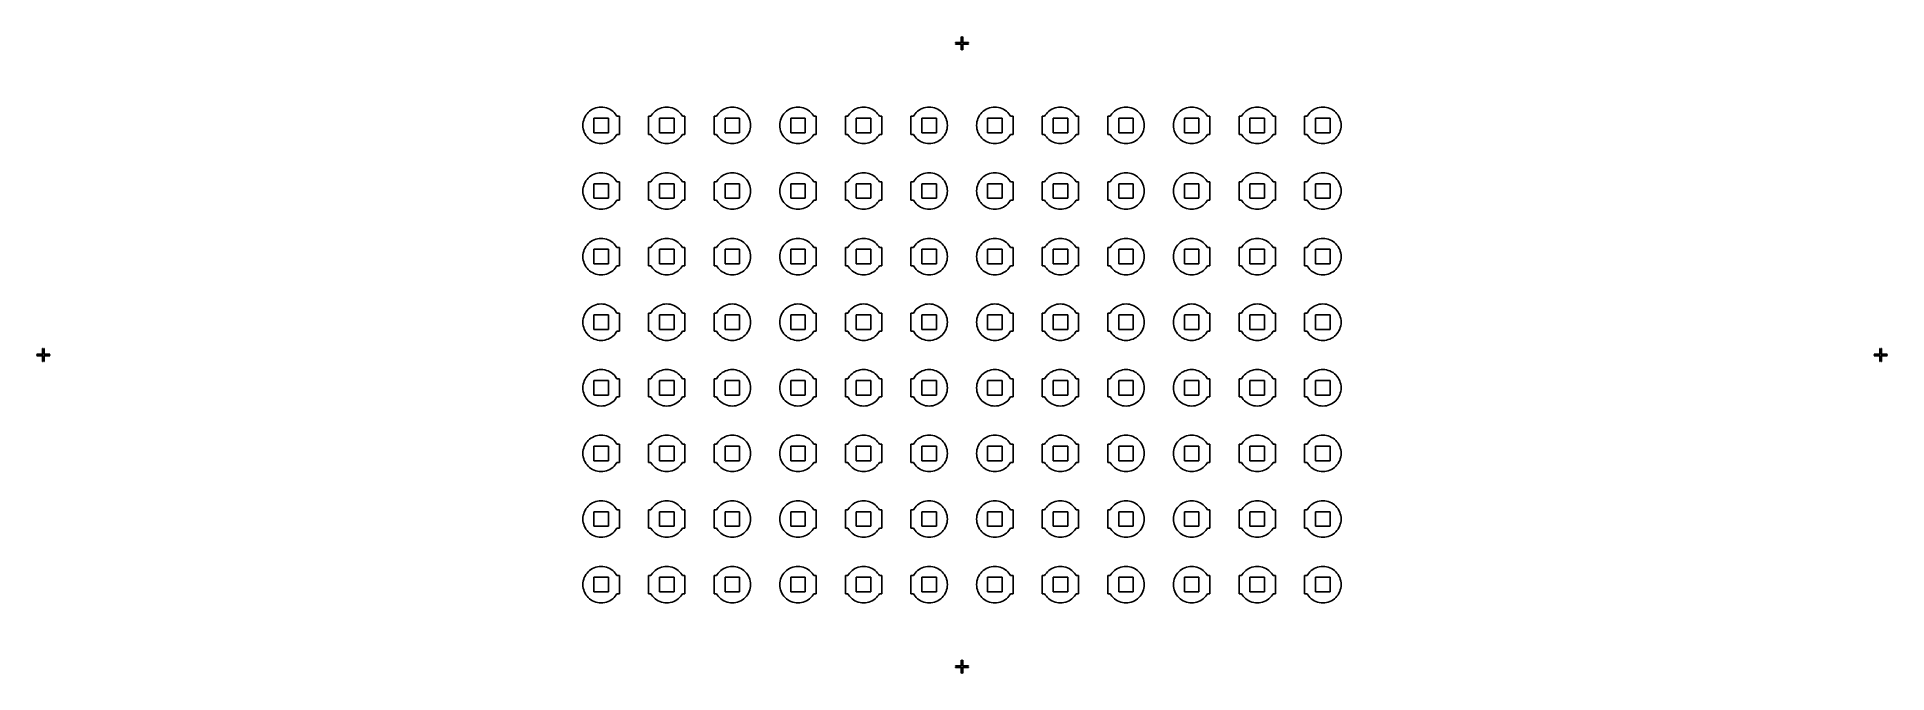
# Model space of a CAD drawing. Extents: x -73 to 181, y -8 to 80.
import ezdxf

# ---------------------------------------------------------------- set-up
doc = ezdxf.new("R2010")
doc.units = 0

msp = doc.modelspace()

# ---------------------------------------------------------------- linework, layer by layer
for p, q in [((53.875, 78.875), (53.125, 78.875)), ((53.125, 78.875), (53.125, 78.8125)), ((53.125, 78.8125), (53.9375, 78.8125)), ((53.9375, 78.6875), (53.125, 78.6875)), ((53.125, 78.6875), (53.125, 78.625)), ((53.9375, 79.625), (53.875, 79.625)), ((53.875, 79.625), (53.875, 78.875)), ((53.9375, 78.8125), (53.9375, 79.625)), ((53.9375, 77.875), (53.9375, 78.6875)), ((54.125, 79.625), (54.0625, 79.625)), ((54.0625, 79.625), (54.0625, 78.8125)), ((54.0625, 78.8125), (54.875, 78.8125)), ((54.875, 78.6875), (54.0625, 78.6875)), ((54.0625, 78.6875), (54.0625, 77.875)), ((54.125, 78.875), (54.125, 79.625)), ((54.875, 78.875), (54.125, 78.875)), ((54.875, 78.8125), (54.875, 78.875)), ((54.875, 78.625), (54.875, 78.6875)), ((53.125, 78.625), (53.875, 78.625)), ((53.875, 78.625), (53.875, 77.875)), ((53.875, 77.875), (53.9375, 77.875)), ((54.0625, 77.875), (54.125, 77.875)), ((54.125, 78.625), (54.875, 78.625)), ((54.125, 77.875), (54.125, 78.625)), ((2.29521, 68.6785), (2.19031, 68.4567)), ((2.42134, 68.8889), (2.29521, 68.6785)), ((2.56747, 69.086), (2.42134, 68.8889)), ((2.73224, 69.2678), (2.56747, 69.086)), ((2.91403, 69.4325), (2.73224, 69.2678)), ((3.11108, 69.5787), (2.91403, 69.4325)), ((3.32152, 69.7048), (3.11108, 69.5787)), ((3.5433, 69.8097), (3.32152, 69.7048)), ((3.77429, 69.8923), (3.5433, 69.8097)), ((4.01228, 69.952), (3.77429, 69.8923)), ((4.25496, 69.988), (4.01228, 69.952)), ((4.5, 70), (4.25496, 69.988)), ((4.74506, 69.988), (4.5, 70)), ((4.98773, 69.952), (4.74506, 69.988)), ((5.22572, 69.8923), (4.98773, 69.952)), ((5.45671, 69.8097), (5.22572, 69.8923)), ((5.6785, 69.7048), (5.45671, 69.8097)), ((5.88893, 69.5787), (5.6785, 69.7048)), ((6.08598, 69.4325), (5.88893, 69.5787)), ((6.26778, 69.2678), (6.08598, 69.4325)), ((6.43254, 69.086), (6.26778, 69.2678)), ((6.57867, 68.8889), (6.43254, 69.086)), ((6.66493, 68.745), (6.57867, 68.8889)), ((7, 68.745), (6.66493, 68.745)), ((7, 66.255), (7, 68.745)), ((11.3351, 68.745), (11, 68.745)), ((11, 68.745), (11, 66.255)), ((11.4213, 68.8889), (11.3351, 68.745)), ((11.5675, 69.086), (11.4213, 68.8889)), ((11.7322, 69.2678), (11.5675, 69.086)), ((11.914, 69.4325), (11.7322, 69.2678)), ((12.1111, 69.5787), (11.914, 69.4325)), ((12.3215, 69.7048), (12.1111, 69.5787)), ((12.5433, 69.8097), (12.3215, 69.7048)), ((12.7743, 69.8923), (12.5433, 69.8097)), ((13.0123, 69.952), (12.7743, 69.8923)), ((13.2549, 69.988), (13.0123, 69.952)), ((13.5, 70), (13.2549, 69.988)), ((13.7451, 69.988), (13.5, 70)), ((13.9877, 69.952), (13.7451, 69.988)), ((14.2257, 69.8923), (13.9877, 69.952)), ((14.4567, 69.8097), (14.2257, 69.8923)), ((14.6785, 69.7048), (14.4567, 69.8097)), ((14.8889, 69.5787), (14.6785, 69.7048)), ((15.086, 69.4325), (14.8889, 69.5787)), ((15.2678, 69.2678), (15.086, 69.4325)), ((15.4325, 69.086), (15.2678, 69.2678)), ((15.5787, 68.8889), (15.4325, 69.086)), ((15.6649, 68.745), (15.5787, 68.8889)), ((16, 68.745), (15.6649, 68.745)), ((16, 66.255), (16, 68.745)), ((20.3351, 68.745), (20, 68.745)), ((20, 68.745), (20, 66.255)), ((20.4213, 68.8889), (20.3351, 68.745)), ((20.5675, 69.086), (20.4213, 68.8889)), ((20.7322, 69.2678), (20.5675, 69.086)), ((20.914, 69.4325), (20.7322, 69.2678)), ((21.1111, 69.5787), (20.914, 69.4325)), ((21.3215, 69.7048), (21.1111, 69.5787)), ((21.5433, 69.8097), (21.3215, 69.7048)), ((21.7743, 69.8923), (21.5433, 69.8097)), ((22.0123, 69.952), (21.7743, 69.8923)), ((22.2549, 69.988), (22.0123, 69.952)), ((22.5, 70), (22.2549, 69.988)), ((22.745, 69.988), (22.5, 70)), ((22.9877, 69.952), (22.745, 69.988)), ((23.2257, 69.8923), (22.9877, 69.952)), ((23.4567, 69.8097), (23.2257, 69.8923)), ((23.6785, 69.7048), (23.4567, 69.8097)), ((23.8889, 69.5787), (23.6785, 69.7048)), ((24.086, 69.4325), (23.8889, 69.5787)), ((24.2678, 69.2678), (24.086, 69.4325)), ((24.4325, 69.086), (24.2678, 69.2678)), ((24.5787, 68.8889), (24.4325, 69.086)), ((24.7048, 68.6785), (24.5787, 68.8889)), ((24.8097, 68.4567), (24.7048, 68.6785)), ((29.2952, 68.6785), (29.1903, 68.4567)), ((29.4213, 68.8889), (29.2952, 68.6785)), ((29.5675, 69.086), (29.4213, 68.8889)), ((29.7322, 69.2678), (29.5675, 69.086)), ((29.914, 69.4325), (29.7322, 69.2678)), ((30.1111, 69.5787), (29.914, 69.4325)), ((30.3215, 69.7048), (30.1111, 69.5787)), ((30.5433, 69.8097), (30.3215, 69.7048)), ((30.7743, 69.8923), (30.5433, 69.8097)), ((31.0123, 69.952), (30.7743, 69.8923)), ((31.255, 69.988), (31.0123, 69.952)), ((31.5, 70), (31.255, 69.988)), ((31.7451, 69.988), (31.5, 70)), ((31.9877, 69.952), (31.7451, 69.988)), ((32.2257, 69.8923), (31.9877, 69.952)), ((32.4567, 69.8097), (32.2257, 69.8923)), ((32.6785, 69.7048), (32.4567, 69.8097)), ((32.8889, 69.5787), (32.6785, 69.7048)), ((33.086, 69.4325), (32.8889, 69.5787)), ((33.2678, 69.2678), (33.086, 69.4325)), ((33.4325, 69.086), (33.2678, 69.2678)), ((33.5787, 68.8889), (33.4325, 69.086)), ((33.6649, 68.745), (33.5787, 68.8889)), ((34, 68.745), (33.6649, 68.745)), ((34, 66.255), (34, 68.745)), ((38.3351, 68.745), (38, 68.745)), ((38, 68.745), (38, 66.255)), ((38.4213, 68.8889), (38.3351, 68.745)), ((38.5675, 69.086), (38.4213, 68.8889)), ((38.7322, 69.2678), (38.5675, 69.086)), ((38.914, 69.4325), (38.7322, 69.2678)), ((39.1111, 69.5787), (38.914, 69.4325)), ((39.3215, 69.7048), (39.1111, 69.5787)), ((39.5433, 69.8097), (39.3215, 69.7048)), ((39.7743, 69.8923), (39.5433, 69.8097)), ((40.0123, 69.952), (39.7743, 69.8923)), ((40.2549, 69.988), (40.0123, 69.952)), ((40.5, 70), (40.2549, 69.988)), ((40.7451, 69.988), (40.5, 70)), ((40.9877, 69.952), (40.7451, 69.988)), ((41.2257, 69.8923), (40.9877, 69.952)), ((41.4567, 69.8097), (41.2257, 69.8923)), ((41.6785, 69.7048), (41.4567, 69.8097)), ((41.8889, 69.5787), (41.6785, 69.7048)), ((42.086, 69.4325), (41.8889, 69.5787)), ((42.2678, 69.2678), (42.086, 69.4325)), ((42.4325, 69.086), (42.2678, 69.2678)), ((42.5787, 68.8889), (42.4325, 69.086)), ((42.6649, 68.745), (42.5787, 68.8889)), ((43, 68.745), (42.6649, 68.745)), ((43, 66.255), (43, 68.745)), ((47.3351, 68.745), (47, 68.745)), ((47, 68.745), (47, 66.255)), ((47.4213, 68.8889), (47.3351, 68.745)), ((47.5675, 69.086), (47.4213, 68.8889)), ((47.7322, 69.2678), (47.5675, 69.086)), ((47.914, 69.4325), (47.7322, 69.2678)), ((48.1111, 69.5787), (47.914, 69.4325)), ((48.3215, 69.7048), (48.1111, 69.5787)), ((48.5433, 69.8097), (48.3215, 69.7048)), ((48.7743, 69.8923), (48.5433, 69.8097)), ((49.0123, 69.952), (48.7743, 69.8923)), ((49.2549, 69.988), (49.0123, 69.952)), ((49.5, 70), (49.2549, 69.988)), ((49.745, 69.988), (49.5, 70)), ((49.9877, 69.952), (49.745, 69.988)), ((50.2257, 69.8923), (49.9877, 69.952)), ((50.4567, 69.8097), (50.2257, 69.8923)), ((50.6785, 69.7048), (50.4567, 69.8097)), ((50.8889, 69.5787), (50.6785, 69.7048)), ((51.086, 69.4325), (50.8889, 69.5787)), ((51.2678, 69.2678), (51.086, 69.4325)), ((51.4325, 69.086), (51.2678, 69.2678)), ((51.5787, 68.8889), (51.4325, 69.086)), ((51.7048, 68.6785), (51.5787, 68.8889)), ((51.8097, 68.4567), (51.7048, 68.6785)), ((56.2952, 68.6785), (56.1903, 68.4567)), ((56.4213, 68.8889), (56.2952, 68.6785)), ((56.5675, 69.086), (56.4213, 68.8889)), ((56.7322, 69.2678), (56.5675, 69.086)), ((56.914, 69.4325), (56.7322, 69.2678)), ((57.1111, 69.5787), (56.914, 69.4325)), ((57.3215, 69.7048), (57.1111, 69.5787)), ((57.5433, 69.8097), (57.3215, 69.7048)), ((57.7743, 69.8923), (57.5433, 69.8097)), ((58.0123, 69.952), (57.7743, 69.8923)), ((58.255, 69.988), (58.0123, 69.952)), ((58.5, 70), (58.255, 69.988)), ((58.7451, 69.988), (58.5, 70)), ((58.9877, 69.952), (58.7451, 69.988)), ((59.2257, 69.8923), (58.9877, 69.952)), ((59.4567, 69.8097), (59.2257, 69.8923)), ((59.6785, 69.7048), (59.4567, 69.8097)), ((59.8889, 69.5787), (59.6785, 69.7048)), ((60.086, 69.4325), (59.8889, 69.5787)), ((60.2678, 69.2678), (60.086, 69.4325)), ((60.4325, 69.086), (60.2678, 69.2678)), ((60.5787, 68.8889), (60.4325, 69.086)), ((60.6649, 68.745), (60.5787, 68.8889)), ((61, 68.745), (60.6649, 68.745)), ((61, 66.255), (61, 68.745)), ((65.3351, 68.745), (65, 68.745)), ((65, 68.745), (65, 66.255)), ((65.4213, 68.8889), (65.3351, 68.745)), ((65.5675, 69.086), (65.4213, 68.8889)), ((65.7322, 69.2678), (65.5675, 69.086)), ((65.914, 69.4325), (65.7322, 69.2678)), ((66.1111, 69.5787), (65.914, 69.4325)), ((66.3215, 69.7048), (66.1111, 69.5787)), ((66.5433, 69.8097), (66.3215, 69.7048)), ((66.7743, 69.8923), (66.5433, 69.8097)), ((67.0123, 69.952), (66.7743, 69.8923)), ((67.2549, 69.988), (67.0123, 69.952)), ((67.5, 70), (67.2549, 69.988)), ((67.7451, 69.988), (67.5, 70)), ((67.9877, 69.952), (67.7451, 69.988)), ((68.2257, 69.8923), (67.9877, 69.952)), ((68.4567, 69.8097), (68.2257, 69.8923)), ((68.6785, 69.7048), (68.4567, 69.8097)), ((68.8889, 69.5787), (68.6785, 69.7048)), ((69.086, 69.4325), (68.8889, 69.5787)), ((69.2678, 69.2678), (69.086, 69.4325)), ((69.4325, 69.086), (69.2678, 69.2678)), ((69.5787, 68.8889), (69.4325, 69.086)), ((69.6649, 68.745), (69.5787, 68.8889)), ((70, 68.745), (69.6649, 68.745)), ((70, 66.255), (70, 68.745)), ((74.3351, 68.745), (74, 68.745)), ((74, 68.745), (74, 66.255)), ((74.4213, 68.8889), (74.3351, 68.745)), ((74.5675, 69.086), (74.4213, 68.8889)), ((74.7322, 69.2678), (74.5675, 69.086)), ((74.914, 69.4325), (74.7322, 69.2678)), ((75.1111, 69.5787), (74.914, 69.4325)), ((75.3215, 69.7048), (75.1111, 69.5787)), ((75.5433, 69.8097), (75.3215, 69.7048)), ((75.7743, 69.8923), (75.5433, 69.8097)), ((76.0123, 69.952), (75.7743, 69.8923)), ((76.2549, 69.988), (76.0123, 69.952)), ((76.5, 70), (76.2549, 69.988)), ((76.745, 69.988), (76.5, 70)), ((76.9877, 69.952), (76.745, 69.988)), ((77.2257, 69.8923), (76.9877, 69.952)), ((77.4567, 69.8097), (77.2257, 69.8923)), ((77.6785, 69.7048), (77.4567, 69.8097)), ((77.8889, 69.5787), (77.6785, 69.7048)), ((78.086, 69.4325), (77.8889, 69.5787)), ((78.2678, 69.2678), (78.086, 69.4325)), ((78.4325, 69.086), (78.2678, 69.2678)), ((78.5787, 68.8889), (78.4325, 69.086)), ((78.7048, 68.6785), (78.5787, 68.8889)), ((78.8097, 68.4567), (78.7048, 68.6785)), ((83.2952, 68.6785), (83.1903, 68.4567)), ((83.4213, 68.8889), (83.2952, 68.6785)), ((83.5675, 69.086), (83.4213, 68.8889)), ((83.7322, 69.2678), (83.5675, 69.086)), ((83.914, 69.4325), (83.7322, 69.2678)), ((84.1111, 69.5787), (83.914, 69.4325)), ((84.3215, 69.7048), (84.1111, 69.5787)), ((84.5433, 69.8097), (84.3215, 69.7048)), ((84.7743, 69.8923), (84.5433, 69.8097)), ((85.0123, 69.952), (84.7743, 69.8923)), ((85.255, 69.988), (85.0123, 69.952)), ((85.5, 70), (85.255, 69.988)), ((85.7451, 69.988), (85.5, 70)), ((85.9877, 69.952), (85.7451, 69.988)), ((86.2257, 69.8923), (85.9877, 69.952)), ((86.4567, 69.8097), (86.2257, 69.8923)), ((86.6785, 69.7048), (86.4567, 69.8097)), ((86.8889, 69.5787), (86.6785, 69.7048)), ((87.086, 69.4325), (86.8889, 69.5787)), ((87.2678, 69.2678), (87.086, 69.4325)), ((87.4325, 69.086), (87.2678, 69.2678)), ((87.5787, 68.8889), (87.4325, 69.086)), ((87.6649, 68.745), (87.5787, 68.8889)), ((88, 68.745), (87.6649, 68.745)), ((88, 66.255), (88, 68.745)), ((92.3351, 68.745), (92, 68.745)), ((92, 68.745), (92, 66.255)), ((92.4213, 68.8889), (92.3351, 68.745)), ((92.5675, 69.086), (92.4213, 68.8889)), ((92.7322, 69.2678), (92.5675, 69.086)), ((92.914, 69.4325), (92.7322, 69.2678)), ((93.1111, 69.5787), (92.914, 69.4325)), ((93.3215, 69.7048), (93.1111, 69.5787)), ((93.5433, 69.8097), (93.3215, 69.7048)), ((93.7743, 69.8923), (93.5433, 69.8097)), ((94.0123, 69.952), (93.7743, 69.8923)), ((94.2549, 69.988), (94.0123, 69.952)), ((94.5, 70), (94.2549, 69.988)), ((94.7451, 69.988), (94.5, 70)), ((94.9877, 69.952), (94.7451, 69.988)), ((95.2257, 69.8923), (94.9877, 69.952)), ((95.4567, 69.8097), (95.2257, 69.8923)), ((95.6785, 69.7048), (95.4567, 69.8097)), ((95.8889, 69.5787), (95.6785, 69.7048)), ((96.086, 69.4325), (95.8889, 69.5787)), ((96.2678, 69.2678), (96.086, 69.4325)), ((96.4325, 69.086), (96.2678, 69.2678)), ((96.5787, 68.8889), (96.4325, 69.086)), ((96.6649, 68.745), (96.5787, 68.8889)), ((97, 68.745), (96.6649, 68.745)), ((97, 66.255), (97, 68.745)), ((101.335, 68.745), (101, 68.745)), ((101, 68.745), (101, 66.255)), ((101.421, 68.8889), (101.335, 68.745)), ((101.567, 69.086), (101.421, 68.8889)), ((101.732, 69.2678), (101.567, 69.086)), ((101.914, 69.4325), (101.732, 69.2678)), ((102.111, 69.5787), (101.914, 69.4325)), ((102.322, 69.7048), (102.111, 69.5787)), ((102.543, 69.8097), (102.322, 69.7048)), ((102.774, 69.8923), (102.543, 69.8097)), ((103.012, 69.952), (102.774, 69.8923)), ((103.255, 69.988), (103.012, 69.952)), ((103.5, 70), (103.255, 69.988)), ((103.745, 69.988), (103.5, 70)), ((103.988, 69.952), (103.745, 69.988)), ((104.226, 69.8923), (103.988, 69.952)), ((104.457, 69.8097), (104.226, 69.8923)), ((104.678, 69.7048), (104.457, 69.8097)), ((104.889, 69.5787), (104.678, 69.7048)), ((105.086, 69.4325), (104.889, 69.5787)), ((105.268, 69.2678), (105.086, 69.4325)), ((105.433, 69.086), (105.268, 69.2678)), ((105.579, 68.8889), (105.433, 69.086)), ((105.705, 68.6785), (105.579, 68.8889)), ((105.81, 68.4567), (105.705, 68.6785)), ((2.01204, 67.745), (2, 67.5)), ((2, 67.5), (2.01204, 67.255)), ((2.04805, 67.9877), (2.01204, 67.745)), ((2.01204, 67.255), (2.04805, 67.0123)), ((2.10765, 68.2257), (2.04805, 67.9877)), ((2.04805, 67.0123), (2.10765, 66.7743)), ((2.19031, 68.4567), (2.10765, 68.2257)), ((2.10765, 66.7743), (2.19031, 66.5433)), ((2.19031, 66.5433), (2.29521, 66.3215)), ((2.29521, 66.3215), (2.42134, 66.1111)), ((2.42134, 66.1111), (2.56747, 65.914)), ((3.5, 66.5), (3.5, 68.5)), ((3.5, 68.5), (5.5, 68.5)), ((5.5, 66.5), (3.5, 66.5)), ((5.5, 68.5), (5.5, 66.5)), ((6.43254, 65.914), (6.57867, 66.1111)), ((6.57867, 66.1111), (6.66493, 66.255)), ((6.66493, 66.255), (7, 66.255)), ((11, 66.255), (11.3351, 66.255)), ((11.3351, 66.255), (11.4213, 66.1111)), ((11.4213, 66.1111), (11.5675, 65.914)), ((12.5, 66.5), (12.5, 68.5)), ((12.5, 68.5), (14.5, 68.5)), ((14.5, 66.5), (12.5, 66.5)), ((14.5, 68.5), (14.5, 66.5)), ((15.4325, 65.914), (15.5787, 66.1111)), ((15.5787, 66.1111), (15.6649, 66.255)), ((15.6649, 66.255), (16, 66.255)), ((20, 66.255), (20.3351, 66.255)), ((20.3351, 66.255), (20.4213, 66.1111)), ((20.4213, 66.1111), (20.5675, 65.914)), ((21.5, 66.5), (21.5, 68.5)), ((21.5, 68.5), (23.5, 68.5)), ((23.5, 66.5), (21.5, 66.5)), ((23.5, 68.5), (23.5, 66.5)), ((24.4325, 65.914), (24.5787, 66.1111)), ((24.5787, 66.1111), (24.7048, 66.3215)), ((24.7048, 66.3215), (24.8097, 66.5433)), ((24.8923, 68.2257), (24.8097, 68.4567)), ((24.8097, 66.5433), (24.8923, 66.7743)), ((24.952, 67.9877), (24.8923, 68.2257)), ((24.8923, 66.7743), (24.952, 67.0123)), ((24.988, 67.745), (24.952, 67.9877)), ((24.952, 67.0123), (24.988, 67.255)), ((25, 67.5), (24.988, 67.745)), ((24.988, 67.255), (25, 67.5)), ((29.012, 67.745), (29, 67.5)), ((29, 67.5), (29.012, 67.255)), ((29.048, 67.9877), (29.012, 67.745)), ((29.012, 67.255), (29.048, 67.0123)), ((29.1077, 68.2257), (29.048, 67.9877)), ((29.048, 67.0123), (29.1077, 66.7743)), ((29.1903, 68.4567), (29.1077, 68.2257)), ((29.1077, 66.7743), (29.1903, 66.5433)), ((29.1903, 66.5433), (29.2952, 66.3215)), ((29.2952, 66.3215), (29.4213, 66.1111)), ((29.4213, 66.1111), (29.5675, 65.914)), ((30.5, 66.5), (30.5, 68.5)), ((30.5, 68.5), (32.5, 68.5)), ((32.5, 66.5), (30.5, 66.5)), ((32.5, 68.5), (32.5, 66.5)), ((33.4325, 65.914), (33.5787, 66.1111)), ((33.5787, 66.1111), (33.6649, 66.255)), ((33.6649, 66.255), (34, 66.255)), ((38, 66.255), (38.3351, 66.255)), ((38.3351, 66.255), (38.4213, 66.1111)), ((38.4213, 66.1111), (38.5675, 65.914)), ((39.5, 66.5), (39.5, 68.5)), ((39.5, 68.5), (41.5, 68.5)), ((41.5, 66.5), (39.5, 66.5)), ((41.5, 68.5), (41.5, 66.5)), ((42.4325, 65.914), (42.5787, 66.1111)), ((42.5787, 66.1111), (42.6649, 66.255)), ((42.6649, 66.255), (43, 66.255)), ((47, 66.255), (47.3351, 66.255)), ((47.3351, 66.255), (47.4213, 66.1111)), ((47.4213, 66.1111), (47.5675, 65.914)), ((48.5, 66.5), (48.5, 68.5)), ((48.5, 68.5), (50.5, 68.5)), ((50.5, 66.5), (48.5, 66.5)), ((50.5, 68.5), (50.5, 66.5)), ((51.4325, 65.914), (51.5787, 66.1111)), ((51.5787, 66.1111), (51.7048, 66.3215)), ((51.7048, 66.3215), (51.8097, 66.5433)), ((51.8923, 68.2257), (51.8097, 68.4567)), ((51.8097, 66.5433), (51.8923, 66.7743)), ((51.952, 67.9877), (51.8923, 68.2257)), ((51.8923, 66.7743), (51.952, 67.0123)), ((51.988, 67.745), (51.952, 67.9877)), ((51.952, 67.0123), (51.988, 67.255)), ((52, 67.5), (51.988, 67.745)), ((51.988, 67.255), (52, 67.5)), ((56.012, 67.745), (56, 67.5)), ((56, 67.5), (56.012, 67.255)), ((56.048, 67.9877), (56.012, 67.745)), ((56.012, 67.255), (56.048, 67.0123)), ((56.1077, 68.2257), (56.048, 67.9877)), ((56.048, 67.0123), (56.1077, 66.7743)), ((56.1903, 68.4567), (56.1077, 68.2257)), ((56.1077, 66.7743), (56.1903, 66.5433)), ((56.1903, 66.5433), (56.2952, 66.3215)), ((56.2952, 66.3215), (56.4213, 66.1111)), ((56.4213, 66.1111), (56.5675, 65.914)), ((57.5, 66.5), (57.5, 68.5)), ((57.5, 68.5), (59.5, 68.5)), ((59.5, 66.5), (57.5, 66.5)), ((59.5, 68.5), (59.5, 66.5)), ((60.4325, 65.914), (60.5787, 66.1111)), ((60.5787, 66.1111), (60.6649, 66.255)), ((60.6649, 66.255), (61, 66.255)), ((65, 66.255), (65.3351, 66.255)), ((65.3351, 66.255), (65.4213, 66.1111)), ((65.4213, 66.1111), (65.5675, 65.914)), ((66.5, 66.5), (66.5, 68.5)), ((66.5, 68.5), (68.5, 68.5)), ((68.5, 66.5), (66.5, 66.5)), ((68.5, 68.5), (68.5, 66.5)), ((69.4325, 65.914), (69.5787, 66.1111)), ((69.5787, 66.1111), (69.6649, 66.255)), ((69.6649, 66.255), (70, 66.255)), ((74, 66.255), (74.3351, 66.255)), ((74.3351, 66.255), (74.4213, 66.1111)), ((74.4213, 66.1111), (74.5675, 65.914)), ((75.5, 66.5), (75.5, 68.5)), ((75.5, 68.5), (77.5, 68.5)), ((77.5, 66.5), (75.5, 66.5)), ((77.5, 68.5), (77.5, 66.5)), ((78.4325, 65.914), (78.5787, 66.1111)), ((78.5787, 66.1111), (78.7048, 66.3215)), ((78.7048, 66.3215), (78.8097, 66.5433)), ((78.8923, 68.2257), (78.8097, 68.4567)), ((78.8097, 66.5433), (78.8923, 66.7743)), ((78.952, 67.9877), (78.8923, 68.2257)), ((78.8923, 66.7743), (78.952, 67.0123)), ((78.988, 67.745), (78.952, 67.9877)), ((78.952, 67.0123), (78.988, 67.255)), ((79, 67.5), (78.988, 67.745)), ((78.988, 67.255), (79, 67.5)), ((83.012, 67.745), (83, 67.5)), ((83, 67.5), (83.012, 67.255)), ((83.048, 67.9877), (83.012, 67.745)), ((83.012, 67.255), (83.048, 67.0123)), ((83.1077, 68.2257), (83.048, 67.9877)), ((83.048, 67.0123), (83.1077, 66.7743)), ((83.1903, 68.4567), (83.1077, 68.2257)), ((83.1077, 66.7743), (83.1903, 66.5433)), ((83.1903, 66.5433), (83.2952, 66.3215)), ((83.2952, 66.3215), (83.4213, 66.1111)), ((83.4213, 66.1111), (83.5675, 65.914)), ((84.5, 66.5), (84.5, 68.5)), ((84.5, 68.5), (86.5, 68.5)), ((86.5, 66.5), (84.5, 66.5)), ((86.5, 68.5), (86.5, 66.5)), ((87.4325, 65.914), (87.5787, 66.1111)), ((87.5787, 66.1111), (87.6649, 66.255)), ((87.6649, 66.255), (88, 66.255)), ((92, 66.255), (92.3351, 66.255)), ((92.3351, 66.255), (92.4213, 66.1111)), ((92.4213, 66.1111), (92.5675, 65.914)), ((93.5, 66.5), (93.5, 68.5)), ((93.5, 68.5), (95.5, 68.5)), ((95.5, 66.5), (93.5, 66.5)), ((95.5, 68.5), (95.5, 66.5)), ((96.4325, 65.914), (96.5787, 66.1111)), ((96.5787, 66.1111), (96.6649, 66.255)), ((96.6649, 66.255), (97, 66.255)), ((101, 66.255), (101.335, 66.255)), ((101.335, 66.255), (101.421, 66.1111)), ((101.421, 66.1111), (101.567, 65.914)), ((102.5, 66.5), (102.5, 68.5)), ((102.5, 68.5), (104.5, 68.5)), ((104.5, 66.5), (102.5, 66.5)), ((104.5, 68.5), (104.5, 66.5)), ((105.433, 65.914), (105.579, 66.1111)), ((105.579, 66.1111), (105.705, 66.3215)), ((105.705, 66.3215), (105.81, 66.5433)), ((105.892, 68.2257), (105.81, 68.4567)), ((105.81, 66.5433), (105.892, 66.7743)), ((105.952, 67.9877), (105.892, 68.2257)), ((105.892, 66.7743), (105.952, 67.0123)), ((105.988, 67.745), (105.952, 67.9877)), ((105.952, 67.0123), (105.988, 67.255)), ((106, 67.5), (105.988, 67.745)), ((105.988, 67.255), (106, 67.5)), ((2.56747, 65.914), (2.73224, 65.7322)), ((2.73224, 65.7322), (2.91403, 65.5675)), ((2.91403, 65.5675), (3.11108, 65.4213)), ((3.11108, 65.4213), (3.32152, 65.2952)), ((3.32152, 65.2952), (3.5433, 65.1903)), ((3.5433, 65.1903), (3.77429, 65.1077)), ((3.77429, 65.1077), (4.01228, 65.048)), ((4.01228, 65.048), (4.25496, 65.012)), ((4.25496, 65.012), (4.5, 65)), ((4.5, 65), (4.74506, 65.012)), ((4.74506, 65.012), (4.98773, 65.048)), ((4.98773, 65.048), (5.22572, 65.1077)), ((5.22572, 65.1077), (5.45671, 65.1903)), ((5.45671, 65.1903), (5.6785, 65.2952)), ((5.6785, 65.2952), (5.88893, 65.4213)), ((5.88893, 65.4213), (6.08598, 65.5675)), ((6.08598, 65.5675), (6.26778, 65.7322)), ((6.26778, 65.7322), (6.43254, 65.914)), ((11.5675, 65.914), (11.7322, 65.7322)), ((11.7322, 65.7322), (11.914, 65.5675)), ((11.914, 65.5675), (12.1111, 65.4213)), ((12.1111, 65.4213), (12.3215, 65.2952)), ((12.3215, 65.2952), (12.5433, 65.1903)), ((12.5433, 65.1903), (12.7743, 65.1077)), ((12.7743, 65.1077), (13.0123, 65.048)), ((13.0123, 65.048), (13.2549, 65.012)), ((13.2549, 65.012), (13.5, 65)), ((13.5, 65), (13.7451, 65.012)), ((13.7451, 65.012), (13.9877, 65.048)), ((13.9877, 65.048), (14.2257, 65.1077)), ((14.2257, 65.1077), (14.4567, 65.1903)), ((14.4567, 65.1903), (14.6785, 65.2952)), ((14.6785, 65.2952), (14.8889, 65.4213)), ((14.8889, 65.4213), (15.086, 65.5675)), ((15.086, 65.5675), (15.2678, 65.7322)), ((15.2678, 65.7322), (15.4325, 65.914)), ((20.5675, 65.914), (20.7322, 65.7322)), ((20.7322, 65.7322), (20.914, 65.5675)), ((20.914, 65.5675), (21.1111, 65.4213)), ((21.1111, 65.4213), (21.3215, 65.2952)), ((21.3215, 65.2952), (21.5433, 65.1903)), ((21.5433, 65.1903), (21.7743, 65.1077)), ((21.7743, 65.1077), (22.0123, 65.048)), ((22.0123, 65.048), (22.2549, 65.012)), ((22.2549, 65.012), (22.5, 65)), ((22.5, 65), (22.745, 65.012)), ((22.745, 65.012), (22.9877, 65.048)), ((22.9877, 65.048), (23.2257, 65.1077)), ((23.2257, 65.1077), (23.4567, 65.1903)), ((23.4567, 65.1903), (23.6785, 65.2952)), ((23.6785, 65.2952), (23.8889, 65.4213)), ((23.8889, 65.4213), (24.086, 65.5675)), ((24.086, 65.5675), (24.2678, 65.7322)), ((24.2678, 65.7322), (24.4325, 65.914)), ((29.5675, 65.914), (29.7322, 65.7322)), ((29.7322, 65.7322), (29.914, 65.5675)), ((29.914, 65.5675), (30.1111, 65.4213)), ((30.1111, 65.4213), (30.3215, 65.2952)), ((30.3215, 65.2952), (30.5433, 65.1903)), ((30.5433, 65.1903), (30.7743, 65.1077)), ((30.7743, 65.1077), (31.0123, 65.048)), ((31.0123, 65.048), (31.255, 65.012)), ((31.255, 65.012), (31.5, 65)), ((31.5, 65), (31.7451, 65.012)), ((31.7451, 65.012), (31.9877, 65.048)), ((31.9877, 65.048), (32.2257, 65.1077)), ((32.2257, 65.1077), (32.4567, 65.1903)), ((32.4567, 65.1903), (32.6785, 65.2952)), ((32.6785, 65.2952), (32.8889, 65.4213)), ((32.8889, 65.4213), (33.086, 65.5675)), ((33.086, 65.5675), (33.2678, 65.7322)), ((33.2678, 65.7322), (33.4325, 65.914)), ((38.5675, 65.914), (38.7322, 65.7322)), ((38.7322, 65.7322), (38.914, 65.5675)), ((38.914, 65.5675), (39.1111, 65.4213)), ((39.1111, 65.4213), (39.3215, 65.2952)), ((39.3215, 65.2952), (39.5433, 65.1903)), ((39.5433, 65.1903), (39.7743, 65.1077)), ((39.7743, 65.1077), (40.0123, 65.048)), ((40.0123, 65.048), (40.2549, 65.012)), ((40.2549, 65.012), (40.5, 65)), ((40.5, 65), (40.7451, 65.012)), ((40.7451, 65.012), (40.9877, 65.048)), ((40.9877, 65.048), (41.2257, 65.1077)), ((41.2257, 65.1077), (41.4567, 65.1903)), ((41.4567, 65.1903), (41.6785, 65.2952)), ((41.6785, 65.2952), (41.8889, 65.4213)), ((41.8889, 65.4213), (42.086, 65.5675)), ((42.086, 65.5675), (42.2678, 65.7322)), ((42.2678, 65.7322), (42.4325, 65.914)), ((47.5675, 65.914), (47.7322, 65.7322)), ((47.7322, 65.7322), (47.914, 65.5675)), ((47.914, 65.5675), (48.1111, 65.4213)), ((48.1111, 65.4213), (48.3215, 65.2952)), ((48.3215, 65.2952), (48.5433, 65.1903)), ((48.5433, 65.1903), (48.7743, 65.1077)), ((48.7743, 65.1077), (49.0123, 65.048)), ((49.0123, 65.048), (49.2549, 65.012)), ((49.2549, 65.012), (49.5, 65)), ((49.5, 65), (49.745, 65.012)), ((49.745, 65.012), (49.9877, 65.048)), ((49.9877, 65.048), (50.2257, 65.1077)), ((50.2257, 65.1077), (50.4567, 65.1903)), ((50.4567, 65.1903), (50.6785, 65.2952)), ((50.6785, 65.2952), (50.8889, 65.4213)), ((50.8889, 65.4213), (51.086, 65.5675)), ((51.086, 65.5675), (51.2678, 65.7322)), ((51.2678, 65.7322), (51.4325, 65.914)), ((56.5675, 65.914), (56.7322, 65.7322)), ((56.7322, 65.7322), (56.914, 65.5675)), ((56.914, 65.5675), (57.1111, 65.4213)), ((57.1111, 65.4213), (57.3215, 65.2952)), ((57.3215, 65.2952), (57.5433, 65.1903)), ((57.5433, 65.1903), (57.7743, 65.1077)), ((57.7743, 65.1077), (58.0123, 65.048)), ((58.0123, 65.048), (58.255, 65.012)), ((58.255, 65.012), (58.5, 65)), ((58.5, 65), (58.7451, 65.012)), ((58.7451, 65.012), (58.9877, 65.048)), ((58.9877, 65.048), (59.2257, 65.1077)), ((59.2257, 65.1077), (59.4567, 65.1903)), ((59.4567, 65.1903), (59.6785, 65.2952)), ((59.6785, 65.2952), (59.8889, 65.4213)), ((59.8889, 65.4213), (60.086, 65.5675)), ((60.086, 65.5675), (60.2678, 65.7322)), ((60.2678, 65.7322), (60.4325, 65.914)), ((65.5675, 65.914), (65.7322, 65.7322)), ((65.7322, 65.7322), (65.914, 65.5675)), ((65.914, 65.5675), (66.1111, 65.4213)), ((66.1111, 65.4213), (66.3215, 65.2952)), ((66.3215, 65.2952), (66.5433, 65.1903)), ((66.5433, 65.1903), (66.7743, 65.1077)), ((66.7743, 65.1077), (67.0123, 65.048)), ((67.0123, 65.048), (67.2549, 65.012)), ((67.2549, 65.012), (67.5, 65)), ((67.5, 65), (67.7451, 65.012)), ((67.7451, 65.012), (67.9877, 65.048)), ((67.9877, 65.048), (68.2257, 65.1077)), ((68.2257, 65.1077), (68.4567, 65.1903)), ((68.4567, 65.1903), (68.6785, 65.2952)), ((68.6785, 65.2952), (68.8889, 65.4213)), ((68.8889, 65.4213), (69.086, 65.5675)), ((69.086, 65.5675), (69.2678, 65.7322)), ((69.2678, 65.7322), (69.4325, 65.914)), ((74.5675, 65.914), (74.7322, 65.7322)), ((74.7322, 65.7322), (74.914, 65.5675)), ((74.914, 65.5675), (75.1111, 65.4213)), ((75.1111, 65.4213), (75.3215, 65.2952)), ((75.3215, 65.2952), (75.5433, 65.1903)), ((75.5433, 65.1903), (75.7743, 65.1077)), ((75.7743, 65.1077), (76.0123, 65.048)), ((76.0123, 65.048), (76.2549, 65.012)), ((76.2549, 65.012), (76.5, 65)), ((76.5, 65), (76.745, 65.012)), ((76.745, 65.012), (76.9877, 65.048)), ((76.9877, 65.048), (77.2257, 65.1077)), ((77.2257, 65.1077), (77.4567, 65.1903)), ((77.4567, 65.1903), (77.6785, 65.2952)), ((77.6785, 65.2952), (77.8889, 65.4213)), ((77.8889, 65.4213), (78.086, 65.5675)), ((78.086, 65.5675), (78.2678, 65.7322)), ((78.2678, 65.7322), (78.4325, 65.914)), ((83.5675, 65.914), (83.7322, 65.7322)), ((83.7322, 65.7322), (83.914, 65.5675)), ((83.914, 65.5675), (84.1111, 65.4213)), ((84.1111, 65.4213), (84.3215, 65.2952)), ((84.3215, 65.2952), (84.5433, 65.1903)), ((84.5433, 65.1903), (84.7743, 65.1077)), ((84.7743, 65.1077), (85.0123, 65.048)), ((85.0123, 65.048), (85.255, 65.012)), ((85.255, 65.012), (85.5, 65)), ((85.5, 65), (85.7451, 65.012)), ((85.7451, 65.012), (85.9877, 65.048)), ((85.9877, 65.048), (86.2257, 65.1077)), ((86.2257, 65.1077), (86.4567, 65.1903)), ((86.4567, 65.1903), (86.6785, 65.2952)), ((86.6785, 65.2952), (86.8889, 65.4213)), ((86.8889, 65.4213), (87.086, 65.5675)), ((87.086, 65.5675), (87.2678, 65.7322)), ((87.2678, 65.7322), (87.4325, 65.914)), ((92.5675, 65.914), (92.7322, 65.7322)), ((92.7322, 65.7322), (92.914, 65.5675)), ((92.914, 65.5675), (93.1111, 65.4213)), ((93.1111, 65.4213), (93.3215, 65.2952)), ((93.3215, 65.2952), (93.5433, 65.1903)), ((93.5433, 65.1903), (93.7743, 65.1077)), ((93.7743, 65.1077), (94.0123, 65.048)), ((94.0123, 65.048), (94.2549, 65.012)), ((94.2549, 65.012), (94.5, 65)), ((94.5, 65), (94.7451, 65.012)), ((94.7451, 65.012), (94.9877, 65.048)), ((94.9877, 65.048), (95.2257, 65.1077)), ((95.2257, 65.1077), (95.4567, 65.1903)), ((95.4567, 65.1903), (95.6785, 65.2952)), ((95.6785, 65.2952), (95.8889, 65.4213)), ((95.8889, 65.4213), (96.086, 65.5675)), ((96.086, 65.5675), (96.2678, 65.7322)), ((96.2678, 65.7322), (96.4325, 65.914)), ((101.567, 65.914), (101.732, 65.7322)), ((101.732, 65.7322), (101.914, 65.5675)), ((101.914, 65.5675), (102.111, 65.4213)), ((102.111, 65.4213), (102.322, 65.2952)), ((102.322, 65.2952), (102.543, 65.1903)), ((102.543, 65.1903), (102.774, 65.1077)), ((102.774, 65.1077), (103.012, 65.048)), ((103.012, 65.048), (103.255, 65.012)), ((103.255, 65.012), (103.5, 65)), ((103.5, 65), (103.745, 65.012)), ((103.745, 65.012), (103.988, 65.048)), ((103.988, 65.048), (104.226, 65.1077)), ((104.226, 65.1077), (104.457, 65.1903)), ((104.457, 65.1903), (104.678, 65.2952)), ((104.678, 65.2952), (104.889, 65.4213)), ((104.889, 65.4213), (105.086, 65.5675)), ((105.086, 65.5675), (105.268, 65.7322)), ((105.268, 65.7322), (105.433, 65.914)), ((4.01228, 60.952), (3.77429, 60.8923)), ((4.25496, 60.988), (4.01228, 60.952)), ((4.5, 61), (4.25496, 60.988)), ((4.74506, 60.988), (4.5, 61)), ((4.98773, 60.952), (4.74506, 60.988)), ((5.22572, 60.8923), (4.98773, 60.952)), ((13.0123, 60.952), (12.7743, 60.8923)), ((13.2549, 60.988), (13.0123, 60.952)), ((13.5, 61), (13.2549, 60.988)), ((13.7451, 60.988), (13.5, 61)), ((13.9877, 60.952), (13.7451, 60.988)), ((14.2257, 60.8923), (13.9877, 60.952)), ((22.0123, 60.952), (21.7743, 60.8923)), ((22.2549, 60.988), (22.0123, 60.952)), ((22.5, 61), (22.2549, 60.988)), ((22.745, 60.988), (22.5, 61)), ((22.9877, 60.952), (22.745, 60.988)), ((23.2257, 60.8923), (22.9877, 60.952)), ((31.0123, 60.952), (30.7743, 60.8923)), ((31.255, 60.988), (31.0123, 60.952)), ((31.5, 61), (31.255, 60.988)), ((31.7451, 60.988), (31.5, 61)), ((31.9877, 60.952), (31.7451, 60.988)), ((32.2257, 60.8923), (31.9877, 60.952)), ((40.0123, 60.952), (39.7743, 60.8923)), ((40.2549, 60.988), (40.0123, 60.952)), ((40.5, 61), (40.2549, 60.988)), ((40.7451, 60.988), (40.5, 61)), ((40.9877, 60.952), (40.7451, 60.988)), ((41.2257, 60.8923), (40.9877, 60.952)), ((49.0123, 60.952), (48.7743, 60.8923)), ((49.2549, 60.988), (49.0123, 60.952)), ((49.5, 61), (49.2549, 60.988)), ((49.745, 60.988), (49.5, 61)), ((49.9877, 60.952), (49.745, 60.988)), ((50.2257, 60.8923), (49.9877, 60.952)), ((58.0123, 60.952), (57.7743, 60.8923)), ((58.255, 60.988), (58.0123, 60.952)), ((58.5, 61), (58.255, 60.988)), ((58.7451, 60.988), (58.5, 61)), ((58.9877, 60.952), (58.7451, 60.988)), ((59.2257, 60.8923), (58.9877, 60.952)), ((67.0123, 60.952), (66.7743, 60.8923)), ((67.2549, 60.988), (67.0123, 60.952)), ((67.5, 61), (67.2549, 60.988)), ((67.7451, 60.988), (67.5, 61)), ((67.9877, 60.952), (67.7451, 60.988)), ((68.2257, 60.8923), (67.9877, 60.952)), ((76.0123, 60.952), (75.7743, 60.8923)), ((76.2549, 60.988), (76.0123, 60.952)), ((76.5, 61), (76.2549, 60.988)), ((76.745, 60.988), (76.5, 61)), ((76.9877, 60.952), (76.745, 60.988)), ((77.2257, 60.8923), (76.9877, 60.952)), ((85.0123, 60.952), (84.7743, 60.8923)), ((85.255, 60.988), (85.0123, 60.952)), ((85.5, 61), (85.255, 60.988)), ((85.7451, 60.988), (85.5, 61)), ((85.9877, 60.952), (85.7451, 60.988)), ((86.2257, 60.8923), (85.9877, 60.952)), ((94.0123, 60.952), (93.7743, 60.8923)), ((94.2549, 60.988), (94.0123, 60.952)), ((94.5, 61), (94.2549, 60.988)), ((94.7451, 60.988), (94.5, 61)), ((94.9877, 60.952), (94.7451, 60.988)), ((95.2257, 60.8923), (94.9877, 60.952)), ((103.012, 60.952), (102.774, 60.8923)), ((103.255, 60.988), (103.012, 60.952)), ((103.5, 61), (103.255, 60.988)), ((103.745, 60.988), (103.5, 61)), ((103.988, 60.952), (103.745, 60.988)), ((104.226, 60.8923), (103.988, 60.952)), ((2.01204, 58.745), (2, 58.5)), ((2, 58.5), (2.01204, 58.255)), ((2.04805, 58.9877), (2.01204, 58.745)), ((2.10765, 59.2257), (2.04805, 58.9877)), ((2.19031, 59.4567), (2.10765, 59.2257)), ((2.29521, 59.6785), (2.19031, 59.4567)), ((2.42134, 59.8889), (2.29521, 59.6785)), ((2.56747, 60.086), (2.42134, 59.8889)), ((2.73224, 60.2678), (2.56747, 60.086)), ((2.91403, 60.4325), (2.73224, 60.2678)), ((3.11108, 60.5787), (2.91403, 60.4325)), ((3.32152, 60.7048), (3.11108, 60.5787)), ((3.5433, 60.8097), (3.32152, 60.7048)), ((3.5, 57.5), (3.5, 59.5)), ((3.5, 59.5), (5.5, 59.5)), ((3.77429, 60.8923), (3.5433, 60.8097)), ((5.45671, 60.8097), (5.22572, 60.8923)), ((5.6785, 60.7048), (5.45671, 60.8097)), ((5.5, 59.5), (5.5, 57.5)), ((5.88893, 60.5787), (5.6785, 60.7048)), ((6.08598, 60.4325), (5.88893, 60.5787)), ((6.26778, 60.2678), (6.08598, 60.4325)), ((6.43254, 60.086), (6.26778, 60.2678)), ((6.57867, 59.8889), (6.43254, 60.086)), ((6.66493, 59.745), (6.57867, 59.8889)), ((7, 59.745), (6.66493, 59.745)), ((7, 57.255), (7, 59.745)), ((11.3351, 59.745), (11, 59.745)), ((11, 59.745), (11, 57.255)), ((11.4213, 59.8889), (11.3351, 59.745)), ((11.5675, 60.086), (11.4213, 59.8889)), ((11.7322, 60.2678), (11.5675, 60.086)), ((11.914, 60.4325), (11.7322, 60.2678)), ((12.1111, 60.5787), (11.914, 60.4325)), ((12.3215, 60.7048), (12.1111, 60.5787)), ((12.5433, 60.8097), (12.3215, 60.7048)), ((12.5, 57.5), (12.5, 59.5)), ((12.5, 59.5), (14.5, 59.5)), ((12.7743, 60.8923), (12.5433, 60.8097)), ((14.4567, 60.8097), (14.2257, 60.8923)), ((14.6785, 60.7048), (14.4567, 60.8097)), ((14.5, 59.5), (14.5, 57.5)), ((14.8889, 60.5787), (14.6785, 60.7048)), ((15.086, 60.4325), (14.8889, 60.5787)), ((15.2678, 60.2678), (15.086, 60.4325)), ((15.4325, 60.086), (15.2678, 60.2678)), ((15.5787, 59.8889), (15.4325, 60.086)), ((15.6649, 59.745), (15.5787, 59.8889)), ((16, 59.745), (15.6649, 59.745)), ((16, 57.255), (16, 59.745)), ((20.3351, 59.745), (20, 59.745)), ((20, 59.745), (20, 57.255)), ((20.4213, 59.8889), (20.3351, 59.745)), ((20.5675, 60.086), (20.4213, 59.8889)), ((20.7322, 60.2678), (20.5675, 60.086)), ((20.914, 60.4325), (20.7322, 60.2678)), ((21.1111, 60.5787), (20.914, 60.4325)), ((21.3215, 60.7048), (21.1111, 60.5787)), ((21.5433, 60.8097), (21.3215, 60.7048)), ((21.5, 57.5), (21.5, 59.5)), ((21.5, 59.5), (23.5, 59.5)), ((21.7743, 60.8923), (21.5433, 60.8097)), ((23.4567, 60.8097), (23.2257, 60.8923)), ((23.6785, 60.7048), (23.4567, 60.8097)), ((23.5, 59.5), (23.5, 57.5)), ((23.8889, 60.5787), (23.6785, 60.7048)), ((24.086, 60.4325), (23.8889, 60.5787)), ((24.2678, 60.2678), (24.086, 60.4325)), ((24.4325, 60.086), (24.2678, 60.2678)), ((24.5787, 59.8889), (24.4325, 60.086)), ((24.7048, 59.6785), (24.5787, 59.8889)), ((24.8097, 59.4567), (24.7048, 59.6785)), ((24.8923, 59.2257), (24.8097, 59.4567)), ((24.952, 58.9877), (24.8923, 59.2257)), ((24.988, 58.745), (24.952, 58.9877)), ((25, 58.5), (24.988, 58.745)), ((24.988, 58.255), (25, 58.5)), ((29.012, 58.745), (29, 58.5)), ((29, 58.5), (29.012, 58.255)), ((29.048, 58.9877), (29.012, 58.745)), ((29.1077, 59.2257), (29.048, 58.9877)), ((29.1903, 59.4567), (29.1077, 59.2257)), ((29.2952, 59.6785), (29.1903, 59.4567)), ((29.4213, 59.8889), (29.2952, 59.6785)), ((29.5675, 60.086), (29.4213, 59.8889)), ((29.7322, 60.2678), (29.5675, 60.086)), ((29.914, 60.4325), (29.7322, 60.2678)), ((30.1111, 60.5787), (29.914, 60.4325)), ((30.3215, 60.7048), (30.1111, 60.5787)), ((30.5433, 60.8097), (30.3215, 60.7048)), ((30.5, 57.5), (30.5, 59.5)), ((30.5, 59.5), (32.5, 59.5)), ((30.7743, 60.8923), (30.5433, 60.8097)), ((32.4567, 60.8097), (32.2257, 60.8923)), ((32.6785, 60.7048), (32.4567, 60.8097)), ((32.5, 59.5), (32.5, 57.5)), ((32.8889, 60.5787), (32.6785, 60.7048)), ((33.086, 60.4325), (32.8889, 60.5787)), ((33.2678, 60.2678), (33.086, 60.4325)), ((33.4325, 60.086), (33.2678, 60.2678)), ((33.5787, 59.8889), (33.4325, 60.086)), ((33.6649, 59.745), (33.5787, 59.8889)), ((34, 59.745), (33.6649, 59.745)), ((34, 57.255), (34, 59.745)), ((38.3351, 59.745), (38, 59.745)), ((38, 59.745), (38, 57.255)), ((38.4213, 59.8889), (38.3351, 59.745)), ((38.5675, 60.086), (38.4213, 59.8889)), ((38.7322, 60.2678), (38.5675, 60.086)), ((38.914, 60.4325), (38.7322, 60.2678)), ((39.1111, 60.5787), (38.914, 60.4325)), ((39.3215, 60.7048), (39.1111, 60.5787)), ((39.5433, 60.8097), (39.3215, 60.7048)), ((39.5, 57.5), (39.5, 59.5)), ((39.5, 59.5), (41.5, 59.5)), ((39.7743, 60.8923), (39.5433, 60.8097)), ((41.4567, 60.8097), (41.2257, 60.8923)), ((41.6785, 60.7048), (41.4567, 60.8097)), ((41.5, 59.5), (41.5, 57.5)), ((41.8889, 60.5787), (41.6785, 60.7048)), ((42.086, 60.4325), (41.8889, 60.5787)), ((42.2678, 60.2678), (42.086, 60.4325)), ((42.4325, 60.086), (42.2678, 60.2678)), ((42.5787, 59.8889), (42.4325, 60.086)), ((42.6649, 59.745), (42.5787, 59.8889)), ((43, 59.745), (42.6649, 59.745)), ((43, 57.255), (43, 59.745)), ((47.3351, 59.745), (47, 59.745)), ((47, 59.745), (47, 57.255)), ((47.4213, 59.8889), (47.3351, 59.745)), ((47.5675, 60.086), (47.4213, 59.8889)), ((47.7322, 60.2678), (47.5675, 60.086)), ((47.914, 60.4325), (47.7322, 60.2678)), ((48.1111, 60.5787), (47.914, 60.4325)), ((48.3215, 60.7048), (48.1111, 60.5787)), ((48.5433, 60.8097), (48.3215, 60.7048)), ((48.5, 57.5), (48.5, 59.5)), ((48.5, 59.5), (50.5, 59.5)), ((48.7743, 60.8923), (48.5433, 60.8097)), ((50.4567, 60.8097), (50.2257, 60.8923)), ((50.6785, 60.7048), (50.4567, 60.8097)), ((50.5, 59.5), (50.5, 57.5)), ((50.8889, 60.5787), (50.6785, 60.7048)), ((51.086, 60.4325), (50.8889, 60.5787)), ((51.2678, 60.2678), (51.086, 60.4325)), ((51.4325, 60.086), (51.2678, 60.2678)), ((51.5787, 59.8889), (51.4325, 60.086)), ((51.7048, 59.6785), (51.5787, 59.8889)), ((51.8097, 59.4567), (51.7048, 59.6785)), ((51.8923, 59.2257), (51.8097, 59.4567)), ((51.952, 58.9877), (51.8923, 59.2257)), ((51.988, 58.745), (51.952, 58.9877)), ((52, 58.5), (51.988, 58.745)), ((51.988, 58.255), (52, 58.5)), ((56.012, 58.745), (56, 58.5)), ((56, 58.5), (56.012, 58.255)), ((56.048, 58.9877), (56.012, 58.745)), ((56.1077, 59.2257), (56.048, 58.9877)), ((56.1903, 59.4567), (56.1077, 59.2257)), ((56.2952, 59.6785), (56.1903, 59.4567)), ((56.4213, 59.8889), (56.2952, 59.6785)), ((56.5675, 60.086), (56.4213, 59.8889)), ((56.7322, 60.2678), (56.5675, 60.086)), ((56.914, 60.4325), (56.7322, 60.2678)), ((57.1111, 60.5787), (56.914, 60.4325)), ((57.3215, 60.7048), (57.1111, 60.5787)), ((57.5433, 60.8097), (57.3215, 60.7048)), ((57.5, 57.5), (57.5, 59.5)), ((57.5, 59.5), (59.5, 59.5)), ((57.7743, 60.8923), (57.5433, 60.8097)), ((59.4567, 60.8097), (59.2257, 60.8923)), ((59.6785, 60.7048), (59.4567, 60.8097)), ((59.5, 59.5), (59.5, 57.5)), ((59.8889, 60.5787), (59.6785, 60.7048)), ((60.086, 60.4325), (59.8889, 60.5787)), ((60.2678, 60.2678), (60.086, 60.4325)), ((60.4325, 60.086), (60.2678, 60.2678)), ((60.5787, 59.8889), (60.4325, 60.086)), ((60.6649, 59.745), (60.5787, 59.8889)), ((61, 59.745), (60.6649, 59.745)), ((61, 57.255), (61, 59.745)), ((65.3351, 59.745), (65, 59.745)), ((65, 59.745), (65, 57.255)), ((65.4213, 59.8889), (65.3351, 59.745)), ((65.5675, 60.086), (65.4213, 59.8889)), ((65.7322, 60.2678), (65.5675, 60.086)), ((65.914, 60.4325), (65.7322, 60.2678)), ((66.1111, 60.5787), (65.914, 60.4325)), ((66.3215, 60.7048), (66.1111, 60.5787)), ((66.5433, 60.8097), (66.3215, 60.7048)), ((66.5, 57.5), (66.5, 59.5)), ((66.5, 59.5), (68.5, 59.5)), ((66.7743, 60.8923), (66.5433, 60.8097)), ((68.4567, 60.8097), (68.2257, 60.8923)), ((68.6785, 60.7048), (68.4567, 60.8097)), ((68.5, 59.5), (68.5, 57.5)), ((68.8889, 60.5787), (68.6785, 60.7048)), ((69.086, 60.4325), (68.8889, 60.5787)), ((69.2678, 60.2678), (69.086, 60.4325)), ((69.4325, 60.086), (69.2678, 60.2678)), ((69.5787, 59.8889), (69.4325, 60.086)), ((69.6649, 59.745), (69.5787, 59.8889)), ((70, 59.745), (69.6649, 59.745)), ((70, 57.255), (70, 59.745)), ((74.3351, 59.745), (74, 59.745)), ((74, 59.745), (74, 57.255)), ((74.4213, 59.8889), (74.3351, 59.745)), ((74.5675, 60.086), (74.4213, 59.8889)), ((74.7322, 60.2678), (74.5675, 60.086)), ((74.914, 60.4325), (74.7322, 60.2678)), ((75.1111, 60.5787), (74.914, 60.4325)), ((75.3215, 60.7048), (75.1111, 60.5787)), ((75.5433, 60.8097), (75.3215, 60.7048)), ((75.5, 57.5), (75.5, 59.5)), ((75.5, 59.5), (77.5, 59.5)), ((75.7743, 60.8923), (75.5433, 60.8097)), ((77.4567, 60.8097), (77.2257, 60.8923)), ((77.6785, 60.7048), (77.4567, 60.8097)), ((77.5, 59.5), (77.5, 57.5)), ((77.8889, 60.5787), (77.6785, 60.7048)), ((78.086, 60.4325), (77.8889, 60.5787)), ((78.2678, 60.2678), (78.086, 60.4325)), ((78.4325, 60.086), (78.2678, 60.2678)), ((78.5787, 59.8889), (78.4325, 60.086)), ((78.7048, 59.6785), (78.5787, 59.8889)), ((78.8097, 59.4567), (78.7048, 59.6785)), ((78.8923, 59.2257), (78.8097, 59.4567)), ((78.952, 58.9877), (78.8923, 59.2257)), ((78.988, 58.745), (78.952, 58.9877)), ((79, 58.5), (78.988, 58.745)), ((78.988, 58.255), (79, 58.5)), ((83.012, 58.745), (83, 58.5)), ((83, 58.5), (83.012, 58.255)), ((83.048, 58.9877), (83.012, 58.745)), ((83.1077, 59.2257), (83.048, 58.9877)), ((83.1903, 59.4567), (83.1077, 59.2257)), ((83.2952, 59.6785), (83.1903, 59.4567)), ((83.4213, 59.8889), (83.2952, 59.6785)), ((83.5675, 60.086), (83.4213, 59.8889)), ((83.7322, 60.2678), (83.5675, 60.086)), ((83.914, 60.4325), (83.7322, 60.2678)), ((84.1111, 60.5787), (83.914, 60.4325)), ((84.3215, 60.7048), (84.1111, 60.5787)), ((84.5433, 60.8097), (84.3215, 60.7048)), ((84.5, 57.5), (84.5, 59.5)), ((84.5, 59.5), (86.5, 59.5)), ((84.7743, 60.8923), (84.5433, 60.8097)), ((86.4567, 60.8097), (86.2257, 60.8923)), ((86.6785, 60.7048), (86.4567, 60.8097)), ((86.5, 59.5), (86.5, 57.5)), ((86.8889, 60.5787), (86.6785, 60.7048)), ((87.086, 60.4325), (86.8889, 60.5787)), ((87.2678, 60.2678), (87.086, 60.4325)), ((87.4325, 60.086), (87.2678, 60.2678)), ((87.5787, 59.8889), (87.4325, 60.086)), ((87.6649, 59.745), (87.5787, 59.8889)), ((88, 59.745), (87.6649, 59.745)), ((88, 57.255), (88, 59.745)), ((92.3351, 59.745), (92, 59.745)), ((92, 59.745), (92, 57.255)), ((92.4213, 59.8889), (92.3351, 59.745)), ((92.5675, 60.086), (92.4213, 59.8889)), ((92.7322, 60.2678), (92.5675, 60.086)), ((92.914, 60.4325), (92.7322, 60.2678)), ((93.1111, 60.5787), (92.914, 60.4325)), ((93.3215, 60.7048), (93.1111, 60.5787)), ((93.5433, 60.8097), (93.3215, 60.7048)), ((93.5, 57.5), (93.5, 59.5)), ((93.5, 59.5), (95.5, 59.5)), ((93.7743, 60.8923), (93.5433, 60.8097)), ((95.4567, 60.8097), (95.2257, 60.8923)), ((95.6785, 60.7048), (95.4567, 60.8097)), ((95.5, 59.5), (95.5, 57.5)), ((95.8889, 60.5787), (95.6785, 60.7048)), ((96.086, 60.4325), (95.8889, 60.5787)), ((96.2678, 60.2678), (96.086, 60.4325)), ((96.4325, 60.086), (96.2678, 60.2678)), ((96.5787, 59.8889), (96.4325, 60.086)), ((96.6649, 59.745), (96.5787, 59.8889)), ((97, 59.745), (96.6649, 59.745)), ((97, 57.255), (97, 59.745)), ((101.335, 59.745), (101, 59.745)), ((101, 59.745), (101, 57.255)), ((101.421, 59.8889), (101.335, 59.745)), ((101.567, 60.086), (101.421, 59.8889)), ((101.732, 60.2678), (101.567, 60.086)), ((101.914, 60.4325), (101.732, 60.2678)), ((102.111, 60.5787), (101.914, 60.4325)), ((102.322, 60.7048), (102.111, 60.5787)), ((102.543, 60.8097), (102.322, 60.7048)), ((102.5, 57.5), (102.5, 59.5)), ((102.5, 59.5), (104.5, 59.5)), ((102.774, 60.8923), (102.543, 60.8097)), ((104.457, 60.8097), (104.226, 60.8923)), ((104.678, 60.7048), (104.457, 60.8097)), ((104.5, 59.5), (104.5, 57.5)), ((104.889, 60.5787), (104.678, 60.7048)), ((105.086, 60.4325), (104.889, 60.5787)), ((105.268, 60.2678), (105.086, 60.4325)), ((105.433, 60.086), (105.268, 60.2678)), ((105.579, 59.8889), (105.433, 60.086)), ((105.705, 59.6785), (105.579, 59.8889)), ((105.81, 59.4567), (105.705, 59.6785)), ((105.892, 59.2257), (105.81, 59.4567)), ((105.952, 58.9877), (105.892, 59.2257)), ((105.988, 58.745), (105.952, 58.9877)), ((106, 58.5), (105.988, 58.745)), ((105.988, 58.255), (106, 58.5)), ((2.01204, 58.255), (2.04805, 58.0123)), ((2.04805, 58.0123), (2.10765, 57.7743)), ((2.10765, 57.7743), (2.19031, 57.5433)), ((2.19031, 57.5433), (2.29521, 57.3215)), ((2.29521, 57.3215), (2.42134, 57.1111)), ((2.42134, 57.1111), (2.56747, 56.914)), ((2.56747, 56.914), (2.73224, 56.7322)), ((2.73224, 56.7322), (2.91403, 56.5675)), ((2.91403, 56.5675), (3.11108, 56.4213)), ((3.11108, 56.4213), (3.32152, 56.2952)), ((3.32152, 56.2952), (3.5433, 56.1903)), ((5.5, 57.5), (3.5, 57.5)), ((3.5433, 56.1903), (3.77429, 56.1077)), ((3.77429, 56.1077), (4.01228, 56.048)), ((4.01228, 56.048), (4.25496, 56.012)), ((4.25496, 56.012), (4.5, 56)), ((4.5, 56), (4.74506, 56.012)), ((4.74506, 56.012), (4.98773, 56.048)), ((4.98773, 56.048), (5.22572, 56.1077)), ((5.22572, 56.1077), (5.45671, 56.1903)), ((5.45671, 56.1903), (5.6785, 56.2952)), ((5.6785, 56.2952), (5.88893, 56.4213)), ((5.88893, 56.4213), (6.08598, 56.5675)), ((6.08598, 56.5675), (6.26778, 56.7322)), ((6.26778, 56.7322), (6.43254, 56.914)), ((6.43254, 56.914), (6.57867, 57.1111)), ((6.57867, 57.1111), (6.66493, 57.255)), ((6.66493, 57.255), (7, 57.255)), ((11, 57.255), (11.3351, 57.255)), ((11.3351, 57.255), (11.4213, 57.1111)), ((11.4213, 57.1111), (11.5675, 56.914)), ((11.5675, 56.914), (11.7322, 56.7322)), ((11.7322, 56.7322), (11.914, 56.5675)), ((11.914, 56.5675), (12.1111, 56.4213)), ((12.1111, 56.4213), (12.3215, 56.2952)), ((12.3215, 56.2952), (12.5433, 56.1903)), ((14.5, 57.5), (12.5, 57.5)), ((12.5433, 56.1903), (12.7743, 56.1077)), ((12.7743, 56.1077), (13.0123, 56.048)), ((13.0123, 56.048), (13.2549, 56.012)), ((13.2549, 56.012), (13.5, 56)), ((13.5, 56), (13.7451, 56.012)), ((13.7451, 56.012), (13.9877, 56.048)), ((13.9877, 56.048), (14.2257, 56.1077)), ((14.2257, 56.1077), (14.4567, 56.1903)), ((14.4567, 56.1903), (14.6785, 56.2952)), ((14.6785, 56.2952), (14.8889, 56.4213)), ((14.8889, 56.4213), (15.086, 56.5675)), ((15.086, 56.5675), (15.2678, 56.7322)), ((15.2678, 56.7322), (15.4325, 56.914)), ((15.4325, 56.914), (15.5787, 57.1111)), ((15.5787, 57.1111), (15.6649, 57.255)), ((15.6649, 57.255), (16, 57.255)), ((20, 57.255), (20.3351, 57.255)), ((20.3351, 57.255), (20.4213, 57.1111)), ((20.4213, 57.1111), (20.5675, 56.914)), ((20.5675, 56.914), (20.7322, 56.7322)), ((20.7322, 56.7322), (20.914, 56.5675)), ((20.914, 56.5675), (21.1111, 56.4213)), ((21.1111, 56.4213), (21.3215, 56.2952)), ((21.3215, 56.2952), (21.5433, 56.1903)), ((23.5, 57.5), (21.5, 57.5)), ((21.5433, 56.1903), (21.7743, 56.1077)), ((21.7743, 56.1077), (22.0123, 56.048)), ((22.0123, 56.048), (22.2549, 56.012)), ((22.2549, 56.012), (22.5, 56)), ((22.5, 56), (22.745, 56.012)), ((22.745, 56.012), (22.9877, 56.048)), ((22.9877, 56.048), (23.2257, 56.1077)), ((23.2257, 56.1077), (23.4567, 56.1903)), ((23.4567, 56.1903), (23.6785, 56.2952)), ((23.6785, 56.2952), (23.8889, 56.4213)), ((23.8889, 56.4213), (24.086, 56.5675)), ((24.086, 56.5675), (24.2678, 56.7322)), ((24.2678, 56.7322), (24.4325, 56.914)), ((24.4325, 56.914), (24.5787, 57.1111)), ((24.5787, 57.1111), (24.7048, 57.3215)), ((24.7048, 57.3215), (24.8097, 57.5433)), ((24.8097, 57.5433), (24.8923, 57.7743)), ((24.8923, 57.7743), (24.952, 58.0123)), ((24.952, 58.0123), (24.988, 58.255)), ((29.012, 58.255), (29.048, 58.0123)), ((29.048, 58.0123), (29.1077, 57.7743)), ((29.1077, 57.7743), (29.1903, 57.5433)), ((29.1903, 57.5433), (29.2952, 57.3215)), ((29.2952, 57.3215), (29.4213, 57.1111)), ((29.4213, 57.1111), (29.5675, 56.914)), ((29.5675, 56.914), (29.7322, 56.7322)), ((29.7322, 56.7322), (29.914, 56.5675)), ((29.914, 56.5675), (30.1111, 56.4213)), ((30.1111, 56.4213), (30.3215, 56.2952)), ((30.3215, 56.2952), (30.5433, 56.1903)), ((32.5, 57.5), (30.5, 57.5)), ((30.5433, 56.1903), (30.7743, 56.1077)), ((30.7743, 56.1077), (31.0123, 56.048)), ((31.0123, 56.048), (31.255, 56.012)), ((31.255, 56.012), (31.5, 56)), ((31.5, 56), (31.7451, 56.012)), ((31.7451, 56.012), (31.9877, 56.048)), ((31.9877, 56.048), (32.2257, 56.1077)), ((32.2257, 56.1077), (32.4567, 56.1903)), ((32.4567, 56.1903), (32.6785, 56.2952)), ((32.6785, 56.2952), (32.8889, 56.4213)), ((32.8889, 56.4213), (33.086, 56.5675)), ((33.086, 56.5675), (33.2678, 56.7322)), ((33.2678, 56.7322), (33.4325, 56.914)), ((33.4325, 56.914), (33.5787, 57.1111)), ((33.5787, 57.1111), (33.6649, 57.255)), ((33.6649, 57.255), (34, 57.255)), ((38, 57.255), (38.3351, 57.255)), ((38.3351, 57.255), (38.4213, 57.1111)), ((38.4213, 57.1111), (38.5675, 56.914)), ((38.5675, 56.914), (38.7322, 56.7322)), ((38.7322, 56.7322), (38.914, 56.5675)), ((38.914, 56.5675), (39.1111, 56.4213)), ((39.1111, 56.4213), (39.3215, 56.2952)), ((39.3215, 56.2952), (39.5433, 56.1903)), ((41.5, 57.5), (39.5, 57.5)), ((39.5433, 56.1903), (39.7743, 56.1077)), ((39.7743, 56.1077), (40.0123, 56.048)), ((40.0123, 56.048), (40.2549, 56.012)), ((40.2549, 56.012), (40.5, 56)), ((40.5, 56), (40.7451, 56.012)), ((40.7451, 56.012), (40.9877, 56.048)), ((40.9877, 56.048), (41.2257, 56.1077)), ((41.2257, 56.1077), (41.4567, 56.1903)), ((41.4567, 56.1903), (41.6785, 56.2952)), ((41.6785, 56.2952), (41.8889, 56.4213)), ((41.8889, 56.4213), (42.086, 56.5675)), ((42.086, 56.5675), (42.2678, 56.7322)), ((42.2678, 56.7322), (42.4325, 56.914)), ((42.4325, 56.914), (42.5787, 57.1111)), ((42.5787, 57.1111), (42.6649, 57.255)), ((42.6649, 57.255), (43, 57.255)), ((47, 57.255), (47.3351, 57.255)), ((47.3351, 57.255), (47.4213, 57.1111)), ((47.4213, 57.1111), (47.5675, 56.914)), ((47.5675, 56.914), (47.7322, 56.7322)), ((47.7322, 56.7322), (47.914, 56.5675)), ((47.914, 56.5675), (48.1111, 56.4213)), ((48.1111, 56.4213), (48.3215, 56.2952)), ((48.3215, 56.2952), (48.5433, 56.1903)), ((50.5, 57.5), (48.5, 57.5)), ((48.5433, 56.1903), (48.7743, 56.1077)), ((48.7743, 56.1077), (49.0123, 56.048)), ((49.0123, 56.048), (49.2549, 56.012)), ((49.2549, 56.012), (49.5, 56)), ((49.5, 56), (49.745, 56.012)), ((49.745, 56.012), (49.9877, 56.048)), ((49.9877, 56.048), (50.2257, 56.1077)), ((50.2257, 56.1077), (50.4567, 56.1903)), ((50.4567, 56.1903), (50.6785, 56.2952)), ((50.6785, 56.2952), (50.8889, 56.4213)), ((50.8889, 56.4213), (51.086, 56.5675)), ((51.086, 56.5675), (51.2678, 56.7322)), ((51.2678, 56.7322), (51.4325, 56.914)), ((51.4325, 56.914), (51.5787, 57.1111)), ((51.5787, 57.1111), (51.7048, 57.3215)), ((51.7048, 57.3215), (51.8097, 57.5433)), ((51.8097, 57.5433), (51.8923, 57.7743)), ((51.8923, 57.7743), (51.952, 58.0123)), ((51.952, 58.0123), (51.988, 58.255)), ((56.012, 58.255), (56.048, 58.0123)), ((56.048, 58.0123), (56.1077, 57.7743)), ((56.1077, 57.7743), (56.1903, 57.5433)), ((56.1903, 57.5433), (56.2952, 57.3215)), ((56.2952, 57.3215), (56.4213, 57.1111)), ((56.4213, 57.1111), (56.5675, 56.914)), ((56.5675, 56.914), (56.7322, 56.7322)), ((56.7322, 56.7322), (56.914, 56.5675)), ((56.914, 56.5675), (57.1111, 56.4213)), ((57.1111, 56.4213), (57.3215, 56.2952)), ((57.3215, 56.2952), (57.5433, 56.1903)), ((59.5, 57.5), (57.5, 57.5)), ((57.5433, 56.1903), (57.7743, 56.1077)), ((57.7743, 56.1077), (58.0123, 56.048)), ((58.0123, 56.048), (58.255, 56.012)), ((58.255, 56.012), (58.5, 56)), ((58.5, 56), (58.7451, 56.012)), ((58.7451, 56.012), (58.9877, 56.048)), ((58.9877, 56.048), (59.2257, 56.1077)), ((59.2257, 56.1077), (59.4567, 56.1903)), ((59.4567, 56.1903), (59.6785, 56.2952)), ((59.6785, 56.2952), (59.8889, 56.4213)), ((59.8889, 56.4213), (60.086, 56.5675)), ((60.086, 56.5675), (60.2678, 56.7322)), ((60.2678, 56.7322), (60.4325, 56.914)), ((60.4325, 56.914), (60.5787, 57.1111)), ((60.5787, 57.1111), (60.6649, 57.255)), ((60.6649, 57.255), (61, 57.255)), ((65, 57.255), (65.3351, 57.255)), ((65.3351, 57.255), (65.4213, 57.1111)), ((65.4213, 57.1111), (65.5675, 56.914)), ((65.5675, 56.914), (65.7322, 56.7322)), ((65.7322, 56.7322), (65.914, 56.5675)), ((65.914, 56.5675), (66.1111, 56.4213)), ((66.1111, 56.4213), (66.3215, 56.2952)), ((66.3215, 56.2952), (66.5433, 56.1903)), ((68.5, 57.5), (66.5, 57.5)), ((66.5433, 56.1903), (66.7743, 56.1077)), ((66.7743, 56.1077), (67.0123, 56.048)), ((67.0123, 56.048), (67.2549, 56.012)), ((67.2549, 56.012), (67.5, 56)), ((67.5, 56), (67.7451, 56.012)), ((67.7451, 56.012), (67.9877, 56.048)), ((67.9877, 56.048), (68.2257, 56.1077)), ((68.2257, 56.1077), (68.4567, 56.1903)), ((68.4567, 56.1903), (68.6785, 56.2952)), ((68.6785, 56.2952), (68.8889, 56.4213)), ((68.8889, 56.4213), (69.086, 56.5675)), ((69.086, 56.5675), (69.2678, 56.7322)), ((69.2678, 56.7322), (69.4325, 56.914)), ((69.4325, 56.914), (69.5787, 57.1111)), ((69.5787, 57.1111), (69.6649, 57.255)), ((69.6649, 57.255), (70, 57.255)), ((74, 57.255), (74.3351, 57.255)), ((74.3351, 57.255), (74.4213, 57.1111)), ((74.4213, 57.1111), (74.5675, 56.914)), ((74.5675, 56.914), (74.7322, 56.7322)), ((74.7322, 56.7322), (74.914, 56.5675)), ((74.914, 56.5675), (75.1111, 56.4213)), ((75.1111, 56.4213), (75.3215, 56.2952)), ((75.3215, 56.2952), (75.5433, 56.1903)), ((77.5, 57.5), (75.5, 57.5)), ((75.5433, 56.1903), (75.7743, 56.1077)), ((75.7743, 56.1077), (76.0123, 56.048)), ((76.0123, 56.048), (76.2549, 56.012)), ((76.2549, 56.012), (76.5, 56)), ((76.5, 56), (76.745, 56.012)), ((76.745, 56.012), (76.9877, 56.048)), ((76.9877, 56.048), (77.2257, 56.1077)), ((77.2257, 56.1077), (77.4567, 56.1903)), ((77.4567, 56.1903), (77.6785, 56.2952)), ((77.6785, 56.2952), (77.8889, 56.4213)), ((77.8889, 56.4213), (78.086, 56.5675)), ((78.086, 56.5675), (78.2678, 56.7322)), ((78.2678, 56.7322), (78.4325, 56.914)), ((78.4325, 56.914), (78.5787, 57.1111)), ((78.5787, 57.1111), (78.7048, 57.3215)), ((78.7048, 57.3215), (78.8097, 57.5433)), ((78.8097, 57.5433), (78.8923, 57.7743)), ((78.8923, 57.7743), (78.952, 58.0123)), ((78.952, 58.0123), (78.988, 58.255)), ((83.012, 58.255), (83.048, 58.0123)), ((83.048, 58.0123), (83.1077, 57.7743)), ((83.1077, 57.7743), (83.1903, 57.5433)), ((83.1903, 57.5433), (83.2952, 57.3215)), ((83.2952, 57.3215), (83.4213, 57.1111)), ((83.4213, 57.1111), (83.5675, 56.914)), ((83.5675, 56.914), (83.7322, 56.7322)), ((83.7322, 56.7322), (83.914, 56.5675)), ((83.914, 56.5675), (84.1111, 56.4213)), ((84.1111, 56.4213), (84.3215, 56.2952)), ((84.3215, 56.2952), (84.5433, 56.1903)), ((86.5, 57.5), (84.5, 57.5)), ((84.5433, 56.1903), (84.7743, 56.1077)), ((84.7743, 56.1077), (85.0123, 56.048)), ((85.0123, 56.048), (85.255, 56.012)), ((85.255, 56.012), (85.5, 56)), ((85.5, 56), (85.7451, 56.012)), ((85.7451, 56.012), (85.9877, 56.048)), ((85.9877, 56.048), (86.2257, 56.1077)), ((86.2257, 56.1077), (86.4567, 56.1903)), ((86.4567, 56.1903), (86.6785, 56.2952)), ((86.6785, 56.2952), (86.8889, 56.4213)), ((86.8889, 56.4213), (87.086, 56.5675)), ((87.086, 56.5675), (87.2678, 56.7322)), ((87.2678, 56.7322), (87.4325, 56.914)), ((87.4325, 56.914), (87.5787, 57.1111)), ((87.5787, 57.1111), (87.6649, 57.255)), ((87.6649, 57.255), (88, 57.255)), ((92, 57.255), (92.3351, 57.255)), ((92.3351, 57.255), (92.4213, 57.1111)), ((92.4213, 57.1111), (92.5675, 56.914)), ((92.5675, 56.914), (92.7322, 56.7322)), ((92.7322, 56.7322), (92.914, 56.5675)), ((92.914, 56.5675), (93.1111, 56.4213)), ((93.1111, 56.4213), (93.3215, 56.2952)), ((93.3215, 56.2952), (93.5433, 56.1903)), ((95.5, 57.5), (93.5, 57.5)), ((93.5433, 56.1903), (93.7743, 56.1077)), ((93.7743, 56.1077), (94.0123, 56.048)), ((94.0123, 56.048), (94.2549, 56.012)), ((94.2549, 56.012), (94.5, 56)), ((94.5, 56), (94.7451, 56.012)), ((94.7451, 56.012), (94.9877, 56.048)), ((94.9877, 56.048), (95.2257, 56.1077)), ((95.2257, 56.1077), (95.4567, 56.1903)), ((95.4567, 56.1903), (95.6785, 56.2952)), ((95.6785, 56.2952), (95.8889, 56.4213)), ((95.8889, 56.4213), (96.086, 56.5675)), ((96.086, 56.5675), (96.2678, 56.7322)), ((96.2678, 56.7322), (96.4325, 56.914)), ((96.4325, 56.914), (96.5787, 57.1111)), ((96.5787, 57.1111), (96.6649, 57.255)), ((96.6649, 57.255), (97, 57.255)), ((101, 57.255), (101.335, 57.255)), ((101.335, 57.255), (101.421, 57.1111)), ((101.421, 57.1111), (101.567, 56.914)), ((101.567, 56.914), (101.732, 56.7322)), ((101.732, 56.7322), (101.914, 56.5675)), ((101.914, 56.5675), (102.111, 56.4213)), ((102.111, 56.4213), (102.322, 56.2952)), ((102.322, 56.2952), (102.543, 56.1903)), ((104.5, 57.5), (102.5, 57.5)), ((102.543, 56.1903), (102.774, 56.1077)), ((102.774, 56.1077), (103.012, 56.048)), ((103.012, 56.048), (103.255, 56.012)), ((103.255, 56.012), (103.5, 56)), ((103.5, 56), (103.745, 56.012)), ((103.745, 56.012), (103.988, 56.048)), ((103.988, 56.048), (104.226, 56.1077)), ((104.226, 56.1077), (104.457, 56.1903)), ((104.457, 56.1903), (104.678, 56.2952)), ((104.678, 56.2952), (104.889, 56.4213)), ((104.889, 56.4213), (105.086, 56.5675)), ((105.086, 56.5675), (105.268, 56.7322)), ((105.268, 56.7322), (105.433, 56.914)), ((105.433, 56.914), (105.579, 57.1111)), ((105.579, 57.1111), (105.705, 57.3215)), ((105.705, 57.3215), (105.81, 57.5433)), ((105.81, 57.5433), (105.892, 57.7743)), ((105.892, 57.7743), (105.952, 58.0123)), ((105.952, 58.0123), (105.988, 58.255)), ((2.42134, 50.8889), (2.29521, 50.6785)), ((2.56747, 51.086), (2.42134, 50.8889)), ((2.73224, 51.2678), (2.56747, 51.086)), ((2.91403, 51.4325), (2.73224, 51.2678)), ((3.11108, 51.5787), (2.91403, 51.4325)), ((3.32152, 51.7048), (3.11108, 51.5787)), ((3.5433, 51.8097), (3.32152, 51.7048)), ((3.77429, 51.8923), (3.5433, 51.8097)), ((4.01228, 51.952), (3.77429, 51.8923)), ((4.25496, 51.988), (4.01228, 51.952)), ((4.5, 52), (4.25496, 51.988)), ((4.74506, 51.988), (4.5, 52)), ((4.98773, 51.952), (4.74506, 51.988)), ((5.22572, 51.8923), (4.98773, 51.952)), ((5.45671, 51.8097), (5.22572, 51.8923)), ((5.6785, 51.7048), (5.45671, 51.8097)), ((5.88893, 51.5787), (5.6785, 51.7048)), ((6.08598, 51.4325), (5.88893, 51.5787)), ((6.26778, 51.2678), (6.08598, 51.4325)), ((6.43254, 51.086), (6.26778, 51.2678)), ((6.57867, 50.8889), (6.43254, 51.086)), ((6.66493, 50.745), (6.57867, 50.8889)), ((11.4213, 50.8889), (11.3351, 50.745)), ((11.5675, 51.086), (11.4213, 50.8889)), ((11.7322, 51.2678), (11.5675, 51.086)), ((11.914, 51.4325), (11.7322, 51.2678)), ((12.1111, 51.5787), (11.914, 51.4325)), ((12.3215, 51.7048), (12.1111, 51.5787)), ((12.5433, 51.8097), (12.3215, 51.7048)), ((12.7743, 51.8923), (12.5433, 51.8097)), ((13.0123, 51.952), (12.7743, 51.8923)), ((13.2549, 51.988), (13.0123, 51.952)), ((13.5, 52), (13.2549, 51.988)), ((13.7451, 51.988), (13.5, 52)), ((13.9877, 51.952), (13.7451, 51.988)), ((14.2257, 51.8923), (13.9877, 51.952)), ((14.4567, 51.8097), (14.2257, 51.8923)), ((14.6785, 51.7048), (14.4567, 51.8097)), ((14.8889, 51.5787), (14.6785, 51.7048)), ((15.086, 51.4325), (14.8889, 51.5787)), ((15.2678, 51.2678), (15.086, 51.4325)), ((15.4325, 51.086), (15.2678, 51.2678)), ((15.5787, 50.8889), (15.4325, 51.086)), ((15.6649, 50.745), (15.5787, 50.8889)), ((20.4213, 50.8889), (20.3351, 50.745)), ((20.5675, 51.086), (20.4213, 50.8889)), ((20.7322, 51.2678), (20.5675, 51.086)), ((20.914, 51.4325), (20.7322, 51.2678)), ((21.1111, 51.5787), (20.914, 51.4325)), ((21.3215, 51.7048), (21.1111, 51.5787)), ((21.5433, 51.8097), (21.3215, 51.7048)), ((21.7743, 51.8923), (21.5433, 51.8097)), ((22.0123, 51.952), (21.7743, 51.8923)), ((22.2549, 51.988), (22.0123, 51.952)), ((22.5, 52), (22.2549, 51.988)), ((22.745, 51.988), (22.5, 52)), ((22.9877, 51.952), (22.745, 51.988)), ((23.2257, 51.8923), (22.9877, 51.952)), ((23.4567, 51.8097), (23.2257, 51.8923)), ((23.6785, 51.7048), (23.4567, 51.8097)), ((23.8889, 51.5787), (23.6785, 51.7048)), ((24.086, 51.4325), (23.8889, 51.5787)), ((24.2678, 51.2678), (24.086, 51.4325)), ((24.4325, 51.086), (24.2678, 51.2678)), ((24.5787, 50.8889), (24.4325, 51.086)), ((24.7048, 50.6785), (24.5787, 50.8889)), ((29.4213, 50.8889), (29.2952, 50.6785)), ((29.5675, 51.086), (29.4213, 50.8889)), ((29.7322, 51.2678), (29.5675, 51.086)), ((29.914, 51.4325), (29.7322, 51.2678)), ((30.1111, 51.5787), (29.914, 51.4325)), ((30.3215, 51.7048), (30.1111, 51.5787)), ((30.5433, 51.8097), (30.3215, 51.7048)), ((30.7743, 51.8923), (30.5433, 51.8097)), ((31.0123, 51.952), (30.7743, 51.8923)), ((31.255, 51.988), (31.0123, 51.952)), ((31.5, 52), (31.255, 51.988)), ((31.7451, 51.988), (31.5, 52)), ((31.9877, 51.952), (31.7451, 51.988)), ((32.2257, 51.8923), (31.9877, 51.952)), ((32.4567, 51.8097), (32.2257, 51.8923)), ((32.6785, 51.7048), (32.4567, 51.8097)), ((32.8889, 51.5787), (32.6785, 51.7048)), ((33.086, 51.4325), (32.8889, 51.5787)), ((33.2678, 51.2678), (33.086, 51.4325)), ((33.4325, 51.086), (33.2678, 51.2678)), ((33.5787, 50.8889), (33.4325, 51.086)), ((33.6649, 50.745), (33.5787, 50.8889)), ((38.4213, 50.8889), (38.3351, 50.745)), ((38.5675, 51.086), (38.4213, 50.8889)), ((38.7322, 51.2678), (38.5675, 51.086)), ((38.914, 51.4325), (38.7322, 51.2678)), ((39.1111, 51.5787), (38.914, 51.4325)), ((39.3215, 51.7048), (39.1111, 51.5787)), ((39.5433, 51.8097), (39.3215, 51.7048)), ((39.7743, 51.8923), (39.5433, 51.8097)), ((40.0123, 51.952), (39.7743, 51.8923)), ((40.2549, 51.988), (40.0123, 51.952)), ((40.5, 52), (40.2549, 51.988)), ((40.7451, 51.988), (40.5, 52)), ((40.9877, 51.952), (40.7451, 51.988)), ((41.2257, 51.8923), (40.9877, 51.952)), ((41.4567, 51.8097), (41.2257, 51.8923)), ((41.6785, 51.7048), (41.4567, 51.8097)), ((41.8889, 51.5787), (41.6785, 51.7048)), ((42.086, 51.4325), (41.8889, 51.5787)), ((42.2678, 51.2678), (42.086, 51.4325)), ((42.4325, 51.086), (42.2678, 51.2678)), ((42.5787, 50.8889), (42.4325, 51.086)), ((42.6649, 50.745), (42.5787, 50.8889)), ((47.4213, 50.8889), (47.3351, 50.745)), ((47.5675, 51.086), (47.4213, 50.8889)), ((47.7322, 51.2678), (47.5675, 51.086)), ((47.914, 51.4325), (47.7322, 51.2678)), ((48.1111, 51.5787), (47.914, 51.4325)), ((48.3215, 51.7048), (48.1111, 51.5787)), ((48.5433, 51.8097), (48.3215, 51.7048)), ((48.7743, 51.8923), (48.5433, 51.8097)), ((49.0123, 51.952), (48.7743, 51.8923)), ((49.2549, 51.988), (49.0123, 51.952)), ((49.5, 52), (49.2549, 51.988)), ((49.745, 51.988), (49.5, 52)), ((49.9877, 51.952), (49.745, 51.988)), ((50.2257, 51.8923), (49.9877, 51.952)), ((50.4567, 51.8097), (50.2257, 51.8923)), ((50.6785, 51.7048), (50.4567, 51.8097)), ((50.8889, 51.5787), (50.6785, 51.7048)), ((51.086, 51.4325), (50.8889, 51.5787)), ((51.2678, 51.2678), (51.086, 51.4325)), ((51.4325, 51.086), (51.2678, 51.2678)), ((51.5787, 50.8889), (51.4325, 51.086)), ((51.7048, 50.6785), (51.5787, 50.8889)), ((56.4213, 50.8889), (56.2952, 50.6785)), ((56.5675, 51.086), (56.4213, 50.8889)), ((56.7322, 51.2678), (56.5675, 51.086)), ((56.914, 51.4325), (56.7322, 51.2678)), ((57.1111, 51.5787), (56.914, 51.4325)), ((57.3215, 51.7048), (57.1111, 51.5787)), ((57.5433, 51.8097), (57.3215, 51.7048)), ((57.7743, 51.8923), (57.5433, 51.8097)), ((58.0123, 51.952), (57.7743, 51.8923)), ((58.255, 51.988), (58.0123, 51.952)), ((58.5, 52), (58.255, 51.988)), ((58.7451, 51.988), (58.5, 52)), ((58.9877, 51.952), (58.7451, 51.988)), ((59.2257, 51.8923), (58.9877, 51.952)), ((59.4567, 51.8097), (59.2257, 51.8923)), ((59.6785, 51.7048), (59.4567, 51.8097)), ((59.8889, 51.5787), (59.6785, 51.7048)), ((60.086, 51.4325), (59.8889, 51.5787)), ((60.2678, 51.2678), (60.086, 51.4325)), ((60.4325, 51.086), (60.2678, 51.2678)), ((60.5787, 50.8889), (60.4325, 51.086)), ((60.6649, 50.745), (60.5787, 50.8889)), ((65.4213, 50.8889), (65.3351, 50.745)), ((65.5675, 51.086), (65.4213, 50.8889)), ((65.7322, 51.2678), (65.5675, 51.086)), ((65.914, 51.4325), (65.7322, 51.2678)), ((66.1111, 51.5787), (65.914, 51.4325)), ((66.3215, 51.7048), (66.1111, 51.5787)), ((66.5433, 51.8097), (66.3215, 51.7048)), ((66.7743, 51.8923), (66.5433, 51.8097)), ((67.0123, 51.952), (66.7743, 51.8923)), ((67.2549, 51.988), (67.0123, 51.952)), ((67.5, 52), (67.2549, 51.988)), ((67.7451, 51.988), (67.5, 52)), ((67.9877, 51.952), (67.7451, 51.988)), ((68.2257, 51.8923), (67.9877, 51.952)), ((68.4567, 51.8097), (68.2257, 51.8923)), ((68.6785, 51.7048), (68.4567, 51.8097)), ((68.8889, 51.5787), (68.6785, 51.7048)), ((69.086, 51.4325), (68.8889, 51.5787)), ((69.2678, 51.2678), (69.086, 51.4325)), ((69.4325, 51.086), (69.2678, 51.2678)), ((69.5787, 50.8889), (69.4325, 51.086)), ((69.6649, 50.745), (69.5787, 50.8889)), ((74.4213, 50.8889), (74.3351, 50.745)), ((74.5675, 51.086), (74.4213, 50.8889)), ((74.7322, 51.2678), (74.5675, 51.086)), ((74.914, 51.4325), (74.7322, 51.2678)), ((75.1111, 51.5787), (74.914, 51.4325)), ((75.3215, 51.7048), (75.1111, 51.5787)), ((75.5433, 51.8097), (75.3215, 51.7048)), ((75.7743, 51.8923), (75.5433, 51.8097)), ((76.0123, 51.952), (75.7743, 51.8923)), ((76.2549, 51.988), (76.0123, 51.952)), ((76.5, 52), (76.2549, 51.988)), ((76.745, 51.988), (76.5, 52)), ((76.9877, 51.952), (76.745, 51.988)), ((77.2257, 51.8923), (76.9877, 51.952)), ((77.4567, 51.8097), (77.2257, 51.8923)), ((77.6785, 51.7048), (77.4567, 51.8097)), ((77.8889, 51.5787), (77.6785, 51.7048)), ((78.086, 51.4325), (77.8889, 51.5787)), ((78.2678, 51.2678), (78.086, 51.4325)), ((78.4325, 51.086), (78.2678, 51.2678)), ((78.5787, 50.8889), (78.4325, 51.086)), ((78.7048, 50.6785), (78.5787, 50.8889)), ((83.4213, 50.8889), (83.2952, 50.6785)), ((83.5675, 51.086), (83.4213, 50.8889)), ((83.7322, 51.2678), (83.5675, 51.086)), ((83.914, 51.4325), (83.7322, 51.2678)), ((84.1111, 51.5787), (83.914, 51.4325)), ((84.3215, 51.7048), (84.1111, 51.5787)), ((84.5433, 51.8097), (84.3215, 51.7048)), ((84.7743, 51.8923), (84.5433, 51.8097)), ((85.0123, 51.952), (84.7743, 51.8923)), ((85.255, 51.988), (85.0123, 51.952)), ((85.5, 52), (85.255, 51.988)), ((85.7451, 51.988), (85.5, 52)), ((85.9877, 51.952), (85.7451, 51.988)), ((86.2257, 51.8923), (85.9877, 51.952)), ((86.4567, 51.8097), (86.2257, 51.8923)), ((86.6785, 51.7048), (86.4567, 51.8097)), ((86.8889, 51.5787), (86.6785, 51.7048)), ((87.086, 51.4325), (86.8889, 51.5787)), ((87.2678, 51.2678), (87.086, 51.4325)), ((87.4325, 51.086), (87.2678, 51.2678)), ((87.5787, 50.8889), (87.4325, 51.086)), ((87.6649, 50.745), (87.5787, 50.8889)), ((92.4213, 50.8889), (92.3351, 50.745)), ((92.5675, 51.086), (92.4213, 50.8889)), ((92.7322, 51.2678), (92.5675, 51.086)), ((92.914, 51.4325), (92.7322, 51.2678)), ((93.1111, 51.5787), (92.914, 51.4325)), ((93.3215, 51.7048), (93.1111, 51.5787)), ((93.5433, 51.8097), (93.3215, 51.7048)), ((93.7743, 51.8923), (93.5433, 51.8097)), ((94.0123, 51.952), (93.7743, 51.8923)), ((94.2549, 51.988), (94.0123, 51.952)), ((94.5, 52), (94.2549, 51.988)), ((94.7451, 51.988), (94.5, 52)), ((94.9877, 51.952), (94.7451, 51.988)), ((95.2257, 51.8923), (94.9877, 51.952)), ((95.4567, 51.8097), (95.2257, 51.8923)), ((95.6785, 51.7048), (95.4567, 51.8097)), ((95.8889, 51.5787), (95.6785, 51.7048)), ((96.086, 51.4325), (95.8889, 51.5787)), ((96.2678, 51.2678), (96.086, 51.4325)), ((96.4325, 51.086), (96.2678, 51.2678)), ((96.5787, 50.8889), (96.4325, 51.086)), ((96.6649, 50.745), (96.5787, 50.8889)), ((101.421, 50.8889), (101.335, 50.745)), ((101.567, 51.086), (101.421, 50.8889)), ((101.732, 51.2678), (101.567, 51.086)), ((101.914, 51.4325), (101.732, 51.2678)), ((102.111, 51.5787), (101.914, 51.4325)), ((102.322, 51.7048), (102.111, 51.5787)), ((102.543, 51.8097), (102.322, 51.7048)), ((102.774, 51.8923), (102.543, 51.8097)), ((103.012, 51.952), (102.774, 51.8923)), ((103.255, 51.988), (103.012, 51.952)), ((103.5, 52), (103.255, 51.988)), ((103.745, 51.988), (103.5, 52)), ((103.988, 51.952), (103.745, 51.988)), ((104.226, 51.8923), (103.988, 51.952)), ((104.457, 51.8097), (104.226, 51.8923)), ((104.678, 51.7048), (104.457, 51.8097)), ((104.889, 51.5787), (104.678, 51.7048)), ((105.086, 51.4325), (104.889, 51.5787)), ((105.268, 51.2678), (105.086, 51.4325)), ((105.433, 51.086), (105.268, 51.2678)), ((105.579, 50.8889), (105.433, 51.086)), ((105.705, 50.6785), (105.579, 50.8889)), ((2.01204, 49.745), (2, 49.5)), ((2, 49.5), (2.01204, 49.255)), ((2.04805, 49.9877), (2.01204, 49.745)), ((2.01204, 49.255), (2.04805, 49.0123)), ((2.10765, 50.2257), (2.04805, 49.9877)), ((2.04805, 49.0123), (2.10765, 48.7743)), ((2.19031, 50.4567), (2.10765, 50.2257)), ((2.10765, 48.7743), (2.19031, 48.5433)), ((2.29521, 50.6785), (2.19031, 50.4567)), ((2.19031, 48.5433), (2.29521, 48.3215)), ((2.29521, 48.3215), (2.42134, 48.1111)), ((3.5, 48.5), (3.5, 50.5)), ((3.5, 50.5), (5.5, 50.5)), ((5.5, 48.5), (3.5, 48.5)), ((5.5, 50.5), (5.5, 48.5)), ((6.57867, 48.1111), (6.66493, 48.255)), ((7, 50.745), (6.66493, 50.745)), ((6.66493, 48.255), (7, 48.255)), ((7, 48.255), (7, 50.745)), ((11.3351, 50.745), (11, 50.745)), ((11, 50.745), (11, 48.255)), ((11, 48.255), (11.3351, 48.255)), ((11.3351, 48.255), (11.4213, 48.1111)), ((12.5, 48.5), (12.5, 50.5)), ((12.5, 50.5), (14.5, 50.5)), ((14.5, 48.5), (12.5, 48.5)), ((14.5, 50.5), (14.5, 48.5)), ((15.5787, 48.1111), (15.6649, 48.255)), ((16, 50.745), (15.6649, 50.745)), ((15.6649, 48.255), (16, 48.255)), ((16, 48.255), (16, 50.745)), ((20.3351, 50.745), (20, 50.745)), ((20, 50.745), (20, 48.255)), ((20, 48.255), (20.3351, 48.255)), ((20.3351, 48.255), (20.4213, 48.1111)), ((21.5, 48.5), (21.5, 50.5)), ((21.5, 50.5), (23.5, 50.5)), ((23.5, 48.5), (21.5, 48.5)), ((23.5, 50.5), (23.5, 48.5)), ((24.5787, 48.1111), (24.7048, 48.3215)), ((24.8097, 50.4567), (24.7048, 50.6785)), ((24.7048, 48.3215), (24.8097, 48.5433)), ((24.8923, 50.2257), (24.8097, 50.4567)), ((24.8097, 48.5433), (24.8923, 48.7743)), ((24.952, 49.9877), (24.8923, 50.2257)), ((24.8923, 48.7743), (24.952, 49.0123)), ((24.988, 49.745), (24.952, 49.9877)), ((24.952, 49.0123), (24.988, 49.255)), ((25, 49.5), (24.988, 49.745)), ((24.988, 49.255), (25, 49.5)), ((29.012, 49.745), (29, 49.5)), ((29, 49.5), (29.012, 49.255)), ((29.048, 49.9877), (29.012, 49.745)), ((29.012, 49.255), (29.048, 49.0123)), ((29.1077, 50.2257), (29.048, 49.9877)), ((29.048, 49.0123), (29.1077, 48.7743)), ((29.1903, 50.4567), (29.1077, 50.2257)), ((29.1077, 48.7743), (29.1903, 48.5433)), ((29.2952, 50.6785), (29.1903, 50.4567)), ((29.1903, 48.5433), (29.2952, 48.3215)), ((29.2952, 48.3215), (29.4213, 48.1111)), ((30.5, 48.5), (30.5, 50.5)), ((30.5, 50.5), (32.5, 50.5)), ((32.5, 48.5), (30.5, 48.5)), ((32.5, 50.5), (32.5, 48.5)), ((33.5787, 48.1111), (33.6649, 48.255)), ((34, 50.745), (33.6649, 50.745)), ((33.6649, 48.255), (34, 48.255)), ((34, 48.255), (34, 50.745)), ((38.3351, 50.745), (38, 50.745)), ((38, 50.745), (38, 48.255)), ((38, 48.255), (38.3351, 48.255)), ((38.3351, 48.255), (38.4213, 48.1111)), ((39.5, 48.5), (39.5, 50.5)), ((39.5, 50.5), (41.5, 50.5)), ((41.5, 48.5), (39.5, 48.5)), ((41.5, 50.5), (41.5, 48.5)), ((42.5787, 48.1111), (42.6649, 48.255)), ((43, 50.745), (42.6649, 50.745)), ((42.6649, 48.255), (43, 48.255)), ((43, 48.255), (43, 50.745)), ((47.3351, 50.745), (47, 50.745)), ((47, 50.745), (47, 48.255)), ((47, 48.255), (47.3351, 48.255)), ((47.3351, 48.255), (47.4213, 48.1111)), ((48.5, 48.5), (48.5, 50.5)), ((48.5, 50.5), (50.5, 50.5)), ((50.5, 48.5), (48.5, 48.5)), ((50.5, 50.5), (50.5, 48.5)), ((51.5787, 48.1111), (51.7048, 48.3215)), ((51.8097, 50.4567), (51.7048, 50.6785)), ((51.7048, 48.3215), (51.8097, 48.5433)), ((51.8923, 50.2257), (51.8097, 50.4567)), ((51.8097, 48.5433), (51.8923, 48.7743)), ((51.952, 49.9877), (51.8923, 50.2257)), ((51.8923, 48.7743), (51.952, 49.0123)), ((51.988, 49.745), (51.952, 49.9877)), ((51.952, 49.0123), (51.988, 49.255)), ((52, 49.5), (51.988, 49.745)), ((51.988, 49.255), (52, 49.5)), ((56.012, 49.745), (56, 49.5)), ((56, 49.5), (56.012, 49.255)), ((56.048, 49.9877), (56.012, 49.745)), ((56.012, 49.255), (56.048, 49.0123)), ((56.1077, 50.2257), (56.048, 49.9877)), ((56.048, 49.0123), (56.1077, 48.7743)), ((56.1903, 50.4567), (56.1077, 50.2257)), ((56.1077, 48.7743), (56.1903, 48.5433)), ((56.2952, 50.6785), (56.1903, 50.4567)), ((56.1903, 48.5433), (56.2952, 48.3215)), ((56.2952, 48.3215), (56.4213, 48.1111)), ((57.5, 48.5), (57.5, 50.5)), ((57.5, 50.5), (59.5, 50.5)), ((59.5, 48.5), (57.5, 48.5)), ((59.5, 50.5), (59.5, 48.5)), ((60.5787, 48.1111), (60.6649, 48.255)), ((61, 50.745), (60.6649, 50.745)), ((60.6649, 48.255), (61, 48.255)), ((61, 48.255), (61, 50.745)), ((65.3351, 50.745), (65, 50.745)), ((65, 50.745), (65, 48.255)), ((65, 48.255), (65.3351, 48.255)), ((65.3351, 48.255), (65.4213, 48.1111)), ((66.5, 48.5), (66.5, 50.5)), ((66.5, 50.5), (68.5, 50.5)), ((68.5, 48.5), (66.5, 48.5)), ((68.5, 50.5), (68.5, 48.5)), ((69.5787, 48.1111), (69.6649, 48.255)), ((70, 50.745), (69.6649, 50.745)), ((69.6649, 48.255), (70, 48.255)), ((70, 48.255), (70, 50.745)), ((74.3351, 50.745), (74, 50.745)), ((74, 50.745), (74, 48.255)), ((74, 48.255), (74.3351, 48.255)), ((74.3351, 48.255), (74.4213, 48.1111)), ((75.5, 48.5), (75.5, 50.5)), ((75.5, 50.5), (77.5, 50.5)), ((77.5, 48.5), (75.5, 48.5)), ((77.5, 50.5), (77.5, 48.5)), ((78.5787, 48.1111), (78.7048, 48.3215)), ((78.8097, 50.4567), (78.7048, 50.6785)), ((78.7048, 48.3215), (78.8097, 48.5433)), ((78.8923, 50.2257), (78.8097, 50.4567)), ((78.8097, 48.5433), (78.8923, 48.7743)), ((78.952, 49.9877), (78.8923, 50.2257)), ((78.8923, 48.7743), (78.952, 49.0123)), ((78.988, 49.745), (78.952, 49.9877)), ((78.952, 49.0123), (78.988, 49.255)), ((79, 49.5), (78.988, 49.745)), ((78.988, 49.255), (79, 49.5)), ((83.012, 49.745), (83, 49.5)), ((83, 49.5), (83.012, 49.255)), ((83.048, 49.9877), (83.012, 49.745)), ((83.012, 49.255), (83.048, 49.0123)), ((83.1077, 50.2257), (83.048, 49.9877)), ((83.048, 49.0123), (83.1077, 48.7743)), ((83.1903, 50.4567), (83.1077, 50.2257)), ((83.1077, 48.7743), (83.1903, 48.5433)), ((83.2952, 50.6785), (83.1903, 50.4567)), ((83.1903, 48.5433), (83.2952, 48.3215)), ((83.2952, 48.3215), (83.4213, 48.1111)), ((84.5, 48.5), (84.5, 50.5)), ((84.5, 50.5), (86.5, 50.5)), ((86.5, 48.5), (84.5, 48.5)), ((86.5, 50.5), (86.5, 48.5)), ((87.5787, 48.1111), (87.6649, 48.255)), ((88, 50.745), (87.6649, 50.745)), ((87.6649, 48.255), (88, 48.255)), ((88, 48.255), (88, 50.745)), ((92.3351, 50.745), (92, 50.745)), ((92, 50.745), (92, 48.255)), ((92, 48.255), (92.3351, 48.255)), ((92.3351, 48.255), (92.4213, 48.1111)), ((93.5, 48.5), (93.5, 50.5)), ((93.5, 50.5), (95.5, 50.5)), ((95.5, 48.5), (93.5, 48.5)), ((95.5, 50.5), (95.5, 48.5)), ((96.5787, 48.1111), (96.6649, 48.255)), ((97, 50.745), (96.6649, 50.745)), ((96.6649, 48.255), (97, 48.255)), ((97, 48.255), (97, 50.745)), ((101.335, 50.745), (101, 50.745)), ((101, 50.745), (101, 48.255)), ((101, 48.255), (101.335, 48.255)), ((101.335, 48.255), (101.421, 48.1111)), ((102.5, 48.5), (102.5, 50.5)), ((102.5, 50.5), (104.5, 50.5)), ((104.5, 48.5), (102.5, 48.5)), ((104.5, 50.5), (104.5, 48.5)), ((105.579, 48.1111), (105.705, 48.3215)), ((105.81, 50.4567), (105.705, 50.6785)), ((105.705, 48.3215), (105.81, 48.5433)), ((105.892, 50.2257), (105.81, 50.4567)), ((105.81, 48.5433), (105.892, 48.7743)), ((105.952, 49.9877), (105.892, 50.2257)), ((105.892, 48.7743), (105.952, 49.0123)), ((105.988, 49.745), (105.952, 49.9877)), ((105.952, 49.0123), (105.988, 49.255)), ((106, 49.5), (105.988, 49.745)), ((105.988, 49.255), (106, 49.5)), ((2.42134, 48.1111), (2.56747, 47.914)), ((2.56747, 47.914), (2.73224, 47.7322)), ((2.73224, 47.7322), (2.91403, 47.5675)), ((2.91403, 47.5675), (3.11108, 47.4213)), ((3.11108, 47.4213), (3.32152, 47.2952)), ((3.32152, 47.2952), (3.5433, 47.1903)), ((3.5433, 47.1903), (3.77429, 47.1077)), ((3.77429, 47.1077), (4.01228, 47.048)), ((4.01228, 47.048), (4.25496, 47.012)), ((4.25496, 47.012), (4.5, 47)), ((4.5, 47), (4.74506, 47.012)), ((4.74506, 47.012), (4.98773, 47.048)), ((4.98773, 47.048), (5.22572, 47.1077)), ((5.22572, 47.1077), (5.45671, 47.1903)), ((5.45671, 47.1903), (5.6785, 47.2952)), ((5.6785, 47.2952), (5.88893, 47.4213)), ((5.88893, 47.4213), (6.08598, 47.5675)), ((6.08598, 47.5675), (6.26778, 47.7322)), ((6.26778, 47.7322), (6.43254, 47.914)), ((6.43254, 47.914), (6.57867, 48.1111)), ((11.4213, 48.1111), (11.5675, 47.914)), ((11.5675, 47.914), (11.7322, 47.7322)), ((11.7322, 47.7322), (11.914, 47.5675)), ((11.914, 47.5675), (12.1111, 47.4213)), ((12.1111, 47.4213), (12.3215, 47.2952)), ((12.3215, 47.2952), (12.5433, 47.1903)), ((12.5433, 47.1903), (12.7743, 47.1077)), ((12.7743, 47.1077), (13.0123, 47.048)), ((13.0123, 47.048), (13.2549, 47.012)), ((13.2549, 47.012), (13.5, 47)), ((13.5, 47), (13.7451, 47.012)), ((13.7451, 47.012), (13.9877, 47.048)), ((13.9877, 47.048), (14.2257, 47.1077)), ((14.2257, 47.1077), (14.4567, 47.1903)), ((14.4567, 47.1903), (14.6785, 47.2952)), ((14.6785, 47.2952), (14.8889, 47.4213)), ((14.8889, 47.4213), (15.086, 47.5675)), ((15.086, 47.5675), (15.2678, 47.7322)), ((15.2678, 47.7322), (15.4325, 47.914)), ((15.4325, 47.914), (15.5787, 48.1111)), ((20.4213, 48.1111), (20.5675, 47.914)), ((20.5675, 47.914), (20.7322, 47.7322)), ((20.7322, 47.7322), (20.914, 47.5675)), ((20.914, 47.5675), (21.1111, 47.4213)), ((21.1111, 47.4213), (21.3215, 47.2952)), ((21.3215, 47.2952), (21.5433, 47.1903)), ((21.5433, 47.1903), (21.7743, 47.1077)), ((21.7743, 47.1077), (22.0123, 47.048)), ((22.0123, 47.048), (22.2549, 47.012)), ((22.2549, 47.012), (22.5, 47)), ((22.5, 47), (22.745, 47.012)), ((22.745, 47.012), (22.9877, 47.048)), ((22.9877, 47.048), (23.2257, 47.1077)), ((23.2257, 47.1077), (23.4567, 47.1903)), ((23.4567, 47.1903), (23.6785, 47.2952)), ((23.6785, 47.2952), (23.8889, 47.4213)), ((23.8889, 47.4213), (24.086, 47.5675)), ((24.086, 47.5675), (24.2678, 47.7322)), ((24.2678, 47.7322), (24.4325, 47.914)), ((24.4325, 47.914), (24.5787, 48.1111)), ((29.4213, 48.1111), (29.5675, 47.914)), ((29.5675, 47.914), (29.7322, 47.7322)), ((29.7322, 47.7322), (29.914, 47.5675)), ((29.914, 47.5675), (30.1111, 47.4213)), ((30.1111, 47.4213), (30.3215, 47.2952)), ((30.3215, 47.2952), (30.5433, 47.1903)), ((30.5433, 47.1903), (30.7743, 47.1077)), ((30.7743, 47.1077), (31.0123, 47.048)), ((31.0123, 47.048), (31.255, 47.012)), ((31.255, 47.012), (31.5, 47)), ((31.5, 47), (31.7451, 47.012)), ((31.7451, 47.012), (31.9877, 47.048)), ((31.9877, 47.048), (32.2257, 47.1077)), ((32.2257, 47.1077), (32.4567, 47.1903)), ((32.4567, 47.1903), (32.6785, 47.2952)), ((32.6785, 47.2952), (32.8889, 47.4213)), ((32.8889, 47.4213), (33.086, 47.5675)), ((33.086, 47.5675), (33.2678, 47.7322)), ((33.2678, 47.7322), (33.4325, 47.914)), ((33.4325, 47.914), (33.5787, 48.1111)), ((38.4213, 48.1111), (38.5675, 47.914)), ((38.5675, 47.914), (38.7322, 47.7322)), ((38.7322, 47.7322), (38.914, 47.5675)), ((38.914, 47.5675), (39.1111, 47.4213)), ((39.1111, 47.4213), (39.3215, 47.2952)), ((39.3215, 47.2952), (39.5433, 47.1903)), ((39.5433, 47.1903), (39.7743, 47.1077)), ((39.7743, 47.1077), (40.0123, 47.048)), ((40.0123, 47.048), (40.2549, 47.012)), ((40.2549, 47.012), (40.5, 47)), ((40.5, 47), (40.7451, 47.012)), ((40.7451, 47.012), (40.9877, 47.048)), ((40.9877, 47.048), (41.2257, 47.1077)), ((41.2257, 47.1077), (41.4567, 47.1903)), ((41.4567, 47.1903), (41.6785, 47.2952)), ((41.6785, 47.2952), (41.8889, 47.4213)), ((41.8889, 47.4213), (42.086, 47.5675)), ((42.086, 47.5675), (42.2678, 47.7322)), ((42.2678, 47.7322), (42.4325, 47.914)), ((42.4325, 47.914), (42.5787, 48.1111)), ((47.4213, 48.1111), (47.5675, 47.914)), ((47.5675, 47.914), (47.7322, 47.7322)), ((47.7322, 47.7322), (47.914, 47.5675)), ((47.914, 47.5675), (48.1111, 47.4213)), ((48.1111, 47.4213), (48.3215, 47.2952)), ((48.3215, 47.2952), (48.5433, 47.1903)), ((48.5433, 47.1903), (48.7743, 47.1077)), ((48.7743, 47.1077), (49.0123, 47.048)), ((49.0123, 47.048), (49.2549, 47.012)), ((49.2549, 47.012), (49.5, 47)), ((49.5, 47), (49.745, 47.012)), ((49.745, 47.012), (49.9877, 47.048)), ((49.9877, 47.048), (50.2257, 47.1077)), ((50.2257, 47.1077), (50.4567, 47.1903)), ((50.4567, 47.1903), (50.6785, 47.2952)), ((50.6785, 47.2952), (50.8889, 47.4213)), ((50.8889, 47.4213), (51.086, 47.5675)), ((51.086, 47.5675), (51.2678, 47.7322)), ((51.2678, 47.7322), (51.4325, 47.914)), ((51.4325, 47.914), (51.5787, 48.1111)), ((56.4213, 48.1111), (56.5675, 47.914)), ((56.5675, 47.914), (56.7322, 47.7322)), ((56.7322, 47.7322), (56.914, 47.5675)), ((56.914, 47.5675), (57.1111, 47.4213)), ((57.1111, 47.4213), (57.3215, 47.2952)), ((57.3215, 47.2952), (57.5433, 47.1903)), ((57.5433, 47.1903), (57.7743, 47.1077)), ((57.7743, 47.1077), (58.0123, 47.048)), ((58.0123, 47.048), (58.255, 47.012)), ((58.255, 47.012), (58.5, 47)), ((58.5, 47), (58.7451, 47.012)), ((58.7451, 47.012), (58.9877, 47.048)), ((58.9877, 47.048), (59.2257, 47.1077)), ((59.2257, 47.1077), (59.4567, 47.1903)), ((59.4567, 47.1903), (59.6785, 47.2952)), ((59.6785, 47.2952), (59.8889, 47.4213)), ((59.8889, 47.4213), (60.086, 47.5675)), ((60.086, 47.5675), (60.2678, 47.7322)), ((60.2678, 47.7322), (60.4325, 47.914)), ((60.4325, 47.914), (60.5787, 48.1111)), ((65.4213, 48.1111), (65.5675, 47.914)), ((65.5675, 47.914), (65.7322, 47.7322)), ((65.7322, 47.7322), (65.914, 47.5675)), ((65.914, 47.5675), (66.1111, 47.4213)), ((66.1111, 47.4213), (66.3215, 47.2952)), ((66.3215, 47.2952), (66.5433, 47.1903)), ((66.5433, 47.1903), (66.7743, 47.1077)), ((66.7743, 47.1077), (67.0123, 47.048)), ((67.0123, 47.048), (67.2549, 47.012)), ((67.2549, 47.012), (67.5, 47)), ((67.5, 47), (67.7451, 47.012)), ((67.7451, 47.012), (67.9877, 47.048)), ((67.9877, 47.048), (68.2257, 47.1077)), ((68.2257, 47.1077), (68.4567, 47.1903)), ((68.4567, 47.1903), (68.6785, 47.2952)), ((68.6785, 47.2952), (68.8889, 47.4213)), ((68.8889, 47.4213), (69.086, 47.5675)), ((69.086, 47.5675), (69.2678, 47.7322)), ((69.2678, 47.7322), (69.4325, 47.914)), ((69.4325, 47.914), (69.5787, 48.1111)), ((74.4213, 48.1111), (74.5675, 47.914)), ((74.5675, 47.914), (74.7322, 47.7322)), ((74.7322, 47.7322), (74.914, 47.5675)), ((74.914, 47.5675), (75.1111, 47.4213)), ((75.1111, 47.4213), (75.3215, 47.2952)), ((75.3215, 47.2952), (75.5433, 47.1903)), ((75.5433, 47.1903), (75.7743, 47.1077)), ((75.7743, 47.1077), (76.0123, 47.048)), ((76.0123, 47.048), (76.2549, 47.012)), ((76.2549, 47.012), (76.5, 47)), ((76.5, 47), (76.745, 47.012)), ((76.745, 47.012), (76.9877, 47.048)), ((76.9877, 47.048), (77.2257, 47.1077)), ((77.2257, 47.1077), (77.4567, 47.1903)), ((77.4567, 47.1903), (77.6785, 47.2952)), ((77.6785, 47.2952), (77.8889, 47.4213)), ((77.8889, 47.4213), (78.086, 47.5675)), ((78.086, 47.5675), (78.2678, 47.7322)), ((78.2678, 47.7322), (78.4325, 47.914)), ((78.4325, 47.914), (78.5787, 48.1111)), ((83.4213, 48.1111), (83.5675, 47.914)), ((83.5675, 47.914), (83.7322, 47.7322)), ((83.7322, 47.7322), (83.914, 47.5675)), ((83.914, 47.5675), (84.1111, 47.4213)), ((84.1111, 47.4213), (84.3215, 47.2952)), ((84.3215, 47.2952), (84.5433, 47.1903)), ((84.5433, 47.1903), (84.7743, 47.1077)), ((84.7743, 47.1077), (85.0123, 47.048)), ((85.0123, 47.048), (85.255, 47.012)), ((85.255, 47.012), (85.5, 47)), ((85.5, 47), (85.7451, 47.012)), ((85.7451, 47.012), (85.9877, 47.048)), ((85.9877, 47.048), (86.2257, 47.1077)), ((86.2257, 47.1077), (86.4567, 47.1903)), ((86.4567, 47.1903), (86.6785, 47.2952)), ((86.6785, 47.2952), (86.8889, 47.4213)), ((86.8889, 47.4213), (87.086, 47.5675)), ((87.086, 47.5675), (87.2678, 47.7322)), ((87.2678, 47.7322), (87.4325, 47.914)), ((87.4325, 47.914), (87.5787, 48.1111)), ((92.4213, 48.1111), (92.5675, 47.914)), ((92.5675, 47.914), (92.7322, 47.7322)), ((92.7322, 47.7322), (92.914, 47.5675)), ((92.914, 47.5675), (93.1111, 47.4213)), ((93.1111, 47.4213), (93.3215, 47.2952)), ((93.3215, 47.2952), (93.5433, 47.1903)), ((93.5433, 47.1903), (93.7743, 47.1077)), ((93.7743, 47.1077), (94.0123, 47.048)), ((94.0123, 47.048), (94.2549, 47.012)), ((94.2549, 47.012), (94.5, 47)), ((94.5, 47), (94.7451, 47.012)), ((94.7451, 47.012), (94.9877, 47.048)), ((94.9877, 47.048), (95.2257, 47.1077)), ((95.2257, 47.1077), (95.4567, 47.1903)), ((95.4567, 47.1903), (95.6785, 47.2952)), ((95.6785, 47.2952), (95.8889, 47.4213)), ((95.8889, 47.4213), (96.086, 47.5675)), ((96.086, 47.5675), (96.2678, 47.7322)), ((96.2678, 47.7322), (96.4325, 47.914)), ((96.4325, 47.914), (96.5787, 48.1111)), ((101.421, 48.1111), (101.567, 47.914)), ((101.567, 47.914), (101.732, 47.7322)), ((101.732, 47.7322), (101.914, 47.5675)), ((101.914, 47.5675), (102.111, 47.4213)), ((102.111, 47.4213), (102.322, 47.2952)), ((102.322, 47.2952), (102.543, 47.1903)), ((102.543, 47.1903), (102.774, 47.1077)), ((102.774, 47.1077), (103.012, 47.048)), ((103.012, 47.048), (103.255, 47.012)), ((103.255, 47.012), (103.5, 47)), ((103.5, 47), (103.745, 47.012)), ((103.745, 47.012), (103.988, 47.048)), ((103.988, 47.048), (104.226, 47.1077)), ((104.226, 47.1077), (104.457, 47.1903)), ((104.457, 47.1903), (104.678, 47.2952)), ((104.678, 47.2952), (104.889, 47.4213)), ((104.889, 47.4213), (105.086, 47.5675)), ((105.086, 47.5675), (105.268, 47.7322)), ((105.268, 47.7322), (105.433, 47.914)), ((105.433, 47.914), (105.579, 48.1111)), ((2.01204, 40.745), (2, 40.5)), ((2.04805, 40.9877), (2.01204, 40.745)), ((2.10765, 41.2257), (2.04805, 40.9877)), ((2.19031, 41.4567), (2.10765, 41.2257)), ((2.29521, 41.6785), (2.19031, 41.4567)), ((2.42134, 41.8889), (2.29521, 41.6785)), ((2.56747, 42.086), (2.42134, 41.8889)), ((2.73224, 42.2678), (2.56747, 42.086)), ((2.91403, 42.4325), (2.73224, 42.2678)), ((3.11108, 42.5787), (2.91403, 42.4325)), ((3.32152, 42.7048), (3.11108, 42.5787)), ((3.5433, 42.8097), (3.32152, 42.7048)), ((3.5, 39.5), (3.5, 41.5)), ((3.5, 41.5), (5.5, 41.5)), ((3.77429, 42.8923), (3.5433, 42.8097)), ((4.01228, 42.952), (3.77429, 42.8923)), ((4.25496, 42.988), (4.01228, 42.952)), ((4.5, 43), (4.25496, 42.988)), ((4.74506, 42.988), (4.5, 43)), ((4.98773, 42.952), (4.74506, 42.988)), ((5.22572, 42.8923), (4.98773, 42.952)), ((5.45671, 42.8097), (5.22572, 42.8923)), ((5.6785, 42.7048), (5.45671, 42.8097)), ((5.5, 41.5), (5.5, 39.5)), ((5.88893, 42.5787), (5.6785, 42.7048)), ((6.08598, 42.4325), (5.88893, 42.5787)), ((6.26778, 42.2678), (6.08598, 42.4325)), ((6.43254, 42.086), (6.26778, 42.2678)), ((6.57867, 41.8889), (6.43254, 42.086)), ((6.66493, 41.745), (6.57867, 41.8889)), ((7, 41.745), (6.66493, 41.745)), ((7, 39.255), (7, 41.745)), ((11.3351, 41.745), (11, 41.745)), ((11, 41.745), (11, 39.255)), ((11.4213, 41.8889), (11.3351, 41.745)), ((11.5675, 42.086), (11.4213, 41.8889)), ((11.7322, 42.2678), (11.5675, 42.086)), ((11.914, 42.4325), (11.7322, 42.2678)), ((12.1111, 42.5787), (11.914, 42.4325)), ((12.3215, 42.7048), (12.1111, 42.5787)), ((12.5433, 42.8097), (12.3215, 42.7048)), ((12.5, 39.5), (12.5, 41.5)), ((12.5, 41.5), (14.5, 41.5)), ((12.7743, 42.8923), (12.5433, 42.8097)), ((13.0123, 42.952), (12.7743, 42.8923)), ((13.2549, 42.988), (13.0123, 42.952)), ((13.5, 43), (13.2549, 42.988)), ((13.7451, 42.988), (13.5, 43)), ((13.9877, 42.952), (13.7451, 42.988)), ((14.2257, 42.8923), (13.9877, 42.952)), ((14.4567, 42.8097), (14.2257, 42.8923)), ((14.6785, 42.7048), (14.4567, 42.8097)), ((14.5, 41.5), (14.5, 39.5)), ((14.8889, 42.5787), (14.6785, 42.7048)), ((15.086, 42.4325), (14.8889, 42.5787)), ((15.2678, 42.2678), (15.086, 42.4325)), ((15.4325, 42.086), (15.2678, 42.2678)), ((15.5787, 41.8889), (15.4325, 42.086)), ((15.6649, 41.745), (15.5787, 41.8889)), ((16, 41.745), (15.6649, 41.745)), ((16, 39.255), (16, 41.745)), ((20.3351, 41.745), (20, 41.745)), ((20, 41.745), (20, 39.255)), ((20.4213, 41.8889), (20.3351, 41.745)), ((20.5675, 42.086), (20.4213, 41.8889)), ((20.7322, 42.2678), (20.5675, 42.086)), ((20.914, 42.4325), (20.7322, 42.2678)), ((21.1111, 42.5787), (20.914, 42.4325)), ((21.3215, 42.7048), (21.1111, 42.5787)), ((21.5433, 42.8097), (21.3215, 42.7048)), ((21.5, 39.5), (21.5, 41.5)), ((21.5, 41.5), (23.5, 41.5)), ((21.7743, 42.8923), (21.5433, 42.8097)), ((22.0123, 42.952), (21.7743, 42.8923)), ((22.2549, 42.988), (22.0123, 42.952)), ((22.5, 43), (22.2549, 42.988)), ((22.745, 42.988), (22.5, 43)), ((22.9877, 42.952), (22.745, 42.988)), ((23.2257, 42.8923), (22.9877, 42.952)), ((23.4567, 42.8097), (23.2257, 42.8923)), ((23.6785, 42.7048), (23.4567, 42.8097)), ((23.5, 41.5), (23.5, 39.5)), ((23.8889, 42.5787), (23.6785, 42.7048)), ((24.086, 42.4325), (23.8889, 42.5787)), ((24.2678, 42.2678), (24.086, 42.4325)), ((24.4325, 42.086), (24.2678, 42.2678)), ((24.5787, 41.8889), (24.4325, 42.086)), ((24.7048, 41.6785), (24.5787, 41.8889)), ((24.8097, 41.4567), (24.7048, 41.6785)), ((24.8923, 41.2257), (24.8097, 41.4567)), ((24.952, 40.9877), (24.8923, 41.2257)), ((24.988, 40.745), (24.952, 40.9877)), ((25, 40.5), (24.988, 40.745)), ((29.012, 40.745), (29, 40.5)), ((29.048, 40.9877), (29.012, 40.745)), ((29.1077, 41.2257), (29.048, 40.9877)), ((29.1903, 41.4567), (29.1077, 41.2257)), ((29.2952, 41.6785), (29.1903, 41.4567)), ((29.4213, 41.8889), (29.2952, 41.6785)), ((29.5675, 42.086), (29.4213, 41.8889)), ((29.7322, 42.2678), (29.5675, 42.086)), ((29.914, 42.4325), (29.7322, 42.2678)), ((30.1111, 42.5787), (29.914, 42.4325)), ((30.3215, 42.7048), (30.1111, 42.5787)), ((30.5433, 42.8097), (30.3215, 42.7048)), ((30.5, 39.5), (30.5, 41.5)), ((30.5, 41.5), (32.5, 41.5)), ((30.7743, 42.8923), (30.5433, 42.8097)), ((31.0123, 42.952), (30.7743, 42.8923)), ((31.255, 42.988), (31.0123, 42.952)), ((31.5, 43), (31.255, 42.988)), ((31.7451, 42.988), (31.5, 43)), ((31.9877, 42.952), (31.7451, 42.988)), ((32.2257, 42.8923), (31.9877, 42.952)), ((32.4567, 42.8097), (32.2257, 42.8923)), ((32.6785, 42.7048), (32.4567, 42.8097)), ((32.5, 41.5), (32.5, 39.5)), ((32.8889, 42.5787), (32.6785, 42.7048)), ((33.086, 42.4325), (32.8889, 42.5787)), ((33.2678, 42.2678), (33.086, 42.4325)), ((33.4325, 42.086), (33.2678, 42.2678)), ((33.5787, 41.8889), (33.4325, 42.086)), ((33.6649, 41.745), (33.5787, 41.8889)), ((34, 41.745), (33.6649, 41.745)), ((34, 39.255), (34, 41.745)), ((38.3351, 41.745), (38, 41.745)), ((38, 41.745), (38, 39.255)), ((38.4213, 41.8889), (38.3351, 41.745)), ((38.5675, 42.086), (38.4213, 41.8889)), ((38.7322, 42.2678), (38.5675, 42.086)), ((38.914, 42.4325), (38.7322, 42.2678)), ((39.1111, 42.5787), (38.914, 42.4325)), ((39.3215, 42.7048), (39.1111, 42.5787)), ((39.5433, 42.8097), (39.3215, 42.7048)), ((39.5, 39.5), (39.5, 41.5)), ((39.5, 41.5), (41.5, 41.5)), ((39.7743, 42.8923), (39.5433, 42.8097)), ((40.0123, 42.952), (39.7743, 42.8923)), ((40.2549, 42.988), (40.0123, 42.952)), ((40.5, 43), (40.2549, 42.988)), ((40.7451, 42.988), (40.5, 43)), ((40.9877, 42.952), (40.7451, 42.988)), ((41.2257, 42.8923), (40.9877, 42.952)), ((41.4567, 42.8097), (41.2257, 42.8923)), ((41.6785, 42.7048), (41.4567, 42.8097)), ((41.5, 41.5), (41.5, 39.5)), ((41.8889, 42.5787), (41.6785, 42.7048)), ((42.086, 42.4325), (41.8889, 42.5787)), ((42.2678, 42.2678), (42.086, 42.4325)), ((42.4325, 42.086), (42.2678, 42.2678)), ((42.5787, 41.8889), (42.4325, 42.086)), ((42.6649, 41.745), (42.5787, 41.8889)), ((43, 41.745), (42.6649, 41.745)), ((43, 39.255), (43, 41.745)), ((47.3351, 41.745), (47, 41.745)), ((47, 41.745), (47, 39.255)), ((47.4213, 41.8889), (47.3351, 41.745)), ((47.5675, 42.086), (47.4213, 41.8889)), ((47.7322, 42.2678), (47.5675, 42.086)), ((47.914, 42.4325), (47.7322, 42.2678)), ((48.1111, 42.5787), (47.914, 42.4325)), ((48.3215, 42.7048), (48.1111, 42.5787)), ((48.5433, 42.8097), (48.3215, 42.7048)), ((48.5, 39.5), (48.5, 41.5)), ((48.5, 41.5), (50.5, 41.5)), ((48.7743, 42.8923), (48.5433, 42.8097)), ((49.0123, 42.952), (48.7743, 42.8923)), ((49.2549, 42.988), (49.0123, 42.952)), ((49.5, 43), (49.2549, 42.988)), ((49.745, 42.988), (49.5, 43)), ((49.9877, 42.952), (49.745, 42.988)), ((50.2257, 42.8923), (49.9877, 42.952)), ((50.4567, 42.8097), (50.2257, 42.8923)), ((50.6785, 42.7048), (50.4567, 42.8097)), ((50.5, 41.5), (50.5, 39.5)), ((50.8889, 42.5787), (50.6785, 42.7048)), ((51.086, 42.4325), (50.8889, 42.5787)), ((51.2678, 42.2678), (51.086, 42.4325)), ((51.4325, 42.086), (51.2678, 42.2678)), ((51.5787, 41.8889), (51.4325, 42.086)), ((51.7048, 41.6785), (51.5787, 41.8889)), ((51.8097, 41.4567), (51.7048, 41.6785)), ((51.8923, 41.2257), (51.8097, 41.4567)), ((51.952, 40.9877), (51.8923, 41.2257)), ((51.988, 40.745), (51.952, 40.9877)), ((52, 40.5), (51.988, 40.745)), ((56.012, 40.745), (56, 40.5)), ((56.048, 40.9877), (56.012, 40.745)), ((56.1077, 41.2257), (56.048, 40.9877)), ((56.1903, 41.4567), (56.1077, 41.2257)), ((56.2952, 41.6785), (56.1903, 41.4567)), ((56.4213, 41.8889), (56.2952, 41.6785)), ((56.5675, 42.086), (56.4213, 41.8889)), ((56.7322, 42.2678), (56.5675, 42.086)), ((56.914, 42.4325), (56.7322, 42.2678)), ((57.1111, 42.5787), (56.914, 42.4325)), ((57.3215, 42.7048), (57.1111, 42.5787)), ((57.5433, 42.8097), (57.3215, 42.7048)), ((57.5, 39.5), (57.5, 41.5)), ((57.5, 41.5), (59.5, 41.5)), ((57.7743, 42.8923), (57.5433, 42.8097)), ((58.0123, 42.952), (57.7743, 42.8923)), ((58.255, 42.988), (58.0123, 42.952)), ((58.5, 43), (58.255, 42.988)), ((58.7451, 42.988), (58.5, 43)), ((58.9877, 42.952), (58.7451, 42.988)), ((59.2257, 42.8923), (58.9877, 42.952)), ((59.4567, 42.8097), (59.2257, 42.8923)), ((59.6785, 42.7048), (59.4567, 42.8097)), ((59.5, 41.5), (59.5, 39.5)), ((59.8889, 42.5787), (59.6785, 42.7048)), ((60.086, 42.4325), (59.8889, 42.5787)), ((60.2678, 42.2678), (60.086, 42.4325)), ((60.4325, 42.086), (60.2678, 42.2678)), ((60.5787, 41.8889), (60.4325, 42.086)), ((60.6649, 41.745), (60.5787, 41.8889)), ((61, 41.745), (60.6649, 41.745)), ((61, 39.255), (61, 41.745)), ((65.3351, 41.745), (65, 41.745)), ((65, 41.745), (65, 39.255)), ((65.4213, 41.8889), (65.3351, 41.745)), ((65.5675, 42.086), (65.4213, 41.8889)), ((65.7322, 42.2678), (65.5675, 42.086)), ((65.914, 42.4325), (65.7322, 42.2678)), ((66.1111, 42.5787), (65.914, 42.4325)), ((66.3215, 42.7048), (66.1111, 42.5787)), ((66.5433, 42.8097), (66.3215, 42.7048)), ((66.5, 39.5), (66.5, 41.5)), ((66.5, 41.5), (68.5, 41.5)), ((66.7743, 42.8923), (66.5433, 42.8097)), ((67.0123, 42.952), (66.7743, 42.8923)), ((67.2549, 42.988), (67.0123, 42.952)), ((67.5, 43), (67.2549, 42.988)), ((67.7451, 42.988), (67.5, 43)), ((67.9877, 42.952), (67.7451, 42.988)), ((68.2257, 42.8923), (67.9877, 42.952)), ((68.4567, 42.8097), (68.2257, 42.8923)), ((68.6785, 42.7048), (68.4567, 42.8097)), ((68.5, 41.5), (68.5, 39.5)), ((68.8889, 42.5787), (68.6785, 42.7048)), ((69.086, 42.4325), (68.8889, 42.5787)), ((69.2678, 42.2678), (69.086, 42.4325)), ((69.4325, 42.086), (69.2678, 42.2678)), ((69.5787, 41.8889), (69.4325, 42.086)), ((69.6649, 41.745), (69.5787, 41.8889)), ((70, 41.745), (69.6649, 41.745)), ((70, 39.255), (70, 41.745)), ((74.3351, 41.745), (74, 41.745)), ((74, 41.745), (74, 39.255)), ((74.4213, 41.8889), (74.3351, 41.745)), ((74.5675, 42.086), (74.4213, 41.8889)), ((74.7322, 42.2678), (74.5675, 42.086)), ((74.914, 42.4325), (74.7322, 42.2678)), ((75.1111, 42.5787), (74.914, 42.4325)), ((75.3215, 42.7048), (75.1111, 42.5787)), ((75.5433, 42.8097), (75.3215, 42.7048)), ((75.5, 39.5), (75.5, 41.5)), ((75.5, 41.5), (77.5, 41.5)), ((75.7743, 42.8923), (75.5433, 42.8097)), ((76.0123, 42.952), (75.7743, 42.8923)), ((76.2549, 42.988), (76.0123, 42.952)), ((76.5, 43), (76.2549, 42.988)), ((76.745, 42.988), (76.5, 43)), ((76.9877, 42.952), (76.745, 42.988)), ((77.2257, 42.8923), (76.9877, 42.952)), ((77.4567, 42.8097), (77.2257, 42.8923)), ((77.6785, 42.7048), (77.4567, 42.8097)), ((77.5, 41.5), (77.5, 39.5)), ((77.8889, 42.5787), (77.6785, 42.7048)), ((78.086, 42.4325), (77.8889, 42.5787)), ((78.2678, 42.2678), (78.086, 42.4325)), ((78.4325, 42.086), (78.2678, 42.2678)), ((78.5787, 41.8889), (78.4325, 42.086)), ((78.7048, 41.6785), (78.5787, 41.8889)), ((78.8097, 41.4567), (78.7048, 41.6785)), ((78.8923, 41.2257), (78.8097, 41.4567)), ((78.952, 40.9877), (78.8923, 41.2257)), ((78.988, 40.745), (78.952, 40.9877)), ((79, 40.5), (78.988, 40.745)), ((83.012, 40.745), (83, 40.5)), ((83.048, 40.9877), (83.012, 40.745)), ((83.1077, 41.2257), (83.048, 40.9877)), ((83.1903, 41.4567), (83.1077, 41.2257)), ((83.2952, 41.6785), (83.1903, 41.4567)), ((83.4213, 41.8889), (83.2952, 41.6785)), ((83.5675, 42.086), (83.4213, 41.8889)), ((83.7322, 42.2678), (83.5675, 42.086)), ((83.914, 42.4325), (83.7322, 42.2678)), ((84.1111, 42.5787), (83.914, 42.4325)), ((84.3215, 42.7048), (84.1111, 42.5787)), ((84.5433, 42.8097), (84.3215, 42.7048)), ((84.5, 39.5), (84.5, 41.5)), ((84.5, 41.5), (86.5, 41.5)), ((84.7743, 42.8923), (84.5433, 42.8097)), ((85.0123, 42.952), (84.7743, 42.8923)), ((85.255, 42.988), (85.0123, 42.952)), ((85.5, 43), (85.255, 42.988)), ((85.7451, 42.988), (85.5, 43)), ((85.9877, 42.952), (85.7451, 42.988)), ((86.2257, 42.8923), (85.9877, 42.952)), ((86.4567, 42.8097), (86.2257, 42.8923)), ((86.6785, 42.7048), (86.4567, 42.8097)), ((86.5, 41.5), (86.5, 39.5)), ((86.8889, 42.5787), (86.6785, 42.7048)), ((87.086, 42.4325), (86.8889, 42.5787)), ((87.2678, 42.2678), (87.086, 42.4325)), ((87.4325, 42.086), (87.2678, 42.2678)), ((87.5787, 41.8889), (87.4325, 42.086)), ((87.6649, 41.745), (87.5787, 41.8889)), ((88, 41.745), (87.6649, 41.745)), ((88, 39.255), (88, 41.745)), ((92.3351, 41.745), (92, 41.745)), ((92, 41.745), (92, 39.255)), ((92.4213, 41.8889), (92.3351, 41.745)), ((92.5675, 42.086), (92.4213, 41.8889)), ((92.7322, 42.2678), (92.5675, 42.086)), ((92.914, 42.4325), (92.7322, 42.2678)), ((93.1111, 42.5787), (92.914, 42.4325)), ((93.3215, 42.7048), (93.1111, 42.5787)), ((93.5433, 42.8097), (93.3215, 42.7048)), ((93.5, 39.5), (93.5, 41.5)), ((93.5, 41.5), (95.5, 41.5)), ((93.7743, 42.8923), (93.5433, 42.8097)), ((94.0123, 42.952), (93.7743, 42.8923)), ((94.2549, 42.988), (94.0123, 42.952)), ((94.5, 43), (94.2549, 42.988)), ((94.7451, 42.988), (94.5, 43)), ((94.9877, 42.952), (94.7451, 42.988)), ((95.2257, 42.8923), (94.9877, 42.952)), ((95.4567, 42.8097), (95.2257, 42.8923)), ((95.6785, 42.7048), (95.4567, 42.8097)), ((95.5, 41.5), (95.5, 39.5)), ((95.8889, 42.5787), (95.6785, 42.7048)), ((96.086, 42.4325), (95.8889, 42.5787)), ((96.2678, 42.2678), (96.086, 42.4325)), ((96.4325, 42.086), (96.2678, 42.2678)), ((96.5787, 41.8889), (96.4325, 42.086)), ((96.6649, 41.745), (96.5787, 41.8889)), ((97, 41.745), (96.6649, 41.745)), ((97, 39.255), (97, 41.745)), ((101.335, 41.745), (101, 41.745)), ((101, 41.745), (101, 39.255)), ((101.421, 41.8889), (101.335, 41.745)), ((101.567, 42.086), (101.421, 41.8889)), ((101.732, 42.2678), (101.567, 42.086)), ((101.914, 42.4325), (101.732, 42.2678)), ((102.111, 42.5787), (101.914, 42.4325)), ((102.322, 42.7048), (102.111, 42.5787)), ((102.543, 42.8097), (102.322, 42.7048)), ((102.5, 39.5), (102.5, 41.5)), ((102.5, 41.5), (104.5, 41.5)), ((102.774, 42.8923), (102.543, 42.8097)), ((103.012, 42.952), (102.774, 42.8923)), ((103.255, 42.988), (103.012, 42.952)), ((103.5, 43), (103.255, 42.988)), ((103.745, 42.988), (103.5, 43)), ((103.988, 42.952), (103.745, 42.988)), ((104.226, 42.8923), (103.988, 42.952)), ((104.457, 42.8097), (104.226, 42.8923)), ((104.678, 42.7048), (104.457, 42.8097)), ((104.5, 41.5), (104.5, 39.5)), ((104.889, 42.5787), (104.678, 42.7048)), ((105.086, 42.4325), (104.889, 42.5787)), ((105.268, 42.2678), (105.086, 42.4325)), ((105.433, 42.086), (105.268, 42.2678)), ((105.579, 41.8889), (105.433, 42.086)), ((105.705, 41.6785), (105.579, 41.8889)), ((105.81, 41.4567), (105.705, 41.6785)), ((105.892, 41.2257), (105.81, 41.4567)), ((105.952, 40.9877), (105.892, 41.2257)), ((105.988, 40.745), (105.952, 40.9877)), ((106, 40.5), (105.988, 40.745)), ((2, 40.5), (2.01204, 40.255)), ((2.01204, 40.255), (2.04805, 40.0123)), ((2.04805, 40.0123), (2.10765, 39.7743)), ((2.10765, 39.7743), (2.19031, 39.5433)), ((2.19031, 39.5433), (2.29521, 39.3215)), ((2.29521, 39.3215), (2.42134, 39.1111)), ((2.42134, 39.1111), (2.56747, 38.914)), ((2.56747, 38.914), (2.73224, 38.7322)), ((2.73224, 38.7322), (2.91403, 38.5675)), ((2.91403, 38.5675), (3.11108, 38.4213)), ((3.11108, 38.4213), (3.32152, 38.2952)), ((3.32152, 38.2952), (3.5433, 38.1903)), ((5.5, 39.5), (3.5, 39.5)), ((3.5433, 38.1903), (3.77429, 38.1077)), ((3.77429, 38.1077), (4.01228, 38.048)), ((4.98773, 38.048), (5.22572, 38.1077)), ((5.22572, 38.1077), (5.45671, 38.1903)), ((5.45671, 38.1903), (5.6785, 38.2952)), ((5.6785, 38.2952), (5.88893, 38.4213)), ((5.88893, 38.4213), (6.08598, 38.5675)), ((6.08598, 38.5675), (6.26778, 38.7322)), ((6.26778, 38.7322), (6.43254, 38.914)), ((6.43254, 38.914), (6.57867, 39.1111)), ((6.57867, 39.1111), (6.66493, 39.255)), ((6.66493, 39.255), (7, 39.255)), ((11, 39.255), (11.3351, 39.255)), ((11.3351, 39.255), (11.4213, 39.1111)), ((11.4213, 39.1111), (11.5675, 38.914)), ((11.5675, 38.914), (11.7322, 38.7322)), ((11.7322, 38.7322), (11.914, 38.5675)), ((11.914, 38.5675), (12.1111, 38.4213)), ((12.1111, 38.4213), (12.3215, 38.2952)), ((12.3215, 38.2952), (12.5433, 38.1903)), ((14.5, 39.5), (12.5, 39.5)), ((12.5433, 38.1903), (12.7743, 38.1077)), ((12.7743, 38.1077), (13.0123, 38.048)), ((13.9877, 38.048), (14.2257, 38.1077)), ((14.2257, 38.1077), (14.4567, 38.1903)), ((14.4567, 38.1903), (14.6785, 38.2952)), ((14.6785, 38.2952), (14.8889, 38.4213)), ((14.8889, 38.4213), (15.086, 38.5675)), ((15.086, 38.5675), (15.2678, 38.7322)), ((15.2678, 38.7322), (15.4325, 38.914)), ((15.4325, 38.914), (15.5787, 39.1111)), ((15.5787, 39.1111), (15.6649, 39.255)), ((15.6649, 39.255), (16, 39.255)), ((20, 39.255), (20.3351, 39.255)), ((20.3351, 39.255), (20.4213, 39.1111)), ((20.4213, 39.1111), (20.5675, 38.914)), ((20.5675, 38.914), (20.7322, 38.7322)), ((20.7322, 38.7322), (20.914, 38.5675)), ((20.914, 38.5675), (21.1111, 38.4213)), ((21.1111, 38.4213), (21.3215, 38.2952)), ((21.3215, 38.2952), (21.5433, 38.1903)), ((23.5, 39.5), (21.5, 39.5)), ((21.5433, 38.1903), (21.7743, 38.1077)), ((21.7743, 38.1077), (22.0123, 38.048)), ((22.9877, 38.048), (23.2257, 38.1077)), ((23.2257, 38.1077), (23.4567, 38.1903)), ((23.4567, 38.1903), (23.6785, 38.2952)), ((23.6785, 38.2952), (23.8889, 38.4213)), ((23.8889, 38.4213), (24.086, 38.5675)), ((24.086, 38.5675), (24.2678, 38.7322)), ((24.2678, 38.7322), (24.4325, 38.914)), ((24.4325, 38.914), (24.5787, 39.1111)), ((24.5787, 39.1111), (24.7048, 39.3215)), ((24.7048, 39.3215), (24.8097, 39.5433)), ((24.8097, 39.5433), (24.8923, 39.7743)), ((24.8923, 39.7743), (24.952, 40.0123)), ((24.952, 40.0123), (24.988, 40.255)), ((24.988, 40.255), (25, 40.5)), ((29, 40.5), (29.012, 40.255)), ((29.012, 40.255), (29.048, 40.0123)), ((29.048, 40.0123), (29.1077, 39.7743)), ((29.1077, 39.7743), (29.1903, 39.5433)), ((29.1903, 39.5433), (29.2952, 39.3215)), ((29.2952, 39.3215), (29.4213, 39.1111)), ((29.4213, 39.1111), (29.5675, 38.914)), ((29.5675, 38.914), (29.7322, 38.7322)), ((29.7322, 38.7322), (29.914, 38.5675)), ((29.914, 38.5675), (30.1111, 38.4213)), ((30.1111, 38.4213), (30.3215, 38.2952)), ((30.3215, 38.2952), (30.5433, 38.1903)), ((32.5, 39.5), (30.5, 39.5)), ((30.5433, 38.1903), (30.7743, 38.1077)), ((30.7743, 38.1077), (31.0123, 38.048)), ((31.9877, 38.048), (32.2257, 38.1077)), ((32.2257, 38.1077), (32.4567, 38.1903)), ((32.4567, 38.1903), (32.6785, 38.2952)), ((32.6785, 38.2952), (32.8889, 38.4213)), ((32.8889, 38.4213), (33.086, 38.5675)), ((33.086, 38.5675), (33.2678, 38.7322)), ((33.2678, 38.7322), (33.4325, 38.914)), ((33.4325, 38.914), (33.5787, 39.1111)), ((33.5787, 39.1111), (33.6649, 39.255)), ((33.6649, 39.255), (34, 39.255)), ((38, 39.255), (38.3351, 39.255)), ((38.3351, 39.255), (38.4213, 39.1111)), ((38.4213, 39.1111), (38.5675, 38.914)), ((38.5675, 38.914), (38.7322, 38.7322)), ((38.7322, 38.7322), (38.914, 38.5675)), ((38.914, 38.5675), (39.1111, 38.4213)), ((39.1111, 38.4213), (39.3215, 38.2952)), ((39.3215, 38.2952), (39.5433, 38.1903)), ((41.5, 39.5), (39.5, 39.5)), ((39.5433, 38.1903), (39.7743, 38.1077)), ((39.7743, 38.1077), (40.0123, 38.048)), ((40.9877, 38.048), (41.2257, 38.1077)), ((41.2257, 38.1077), (41.4567, 38.1903)), ((41.4567, 38.1903), (41.6785, 38.2952)), ((41.6785, 38.2952), (41.8889, 38.4213)), ((41.8889, 38.4213), (42.086, 38.5675)), ((42.086, 38.5675), (42.2678, 38.7322)), ((42.2678, 38.7322), (42.4325, 38.914)), ((42.4325, 38.914), (42.5787, 39.1111)), ((42.5787, 39.1111), (42.6649, 39.255)), ((42.6649, 39.255), (43, 39.255)), ((47, 39.255), (47.3351, 39.255)), ((47.3351, 39.255), (47.4213, 39.1111)), ((47.4213, 39.1111), (47.5675, 38.914)), ((47.5675, 38.914), (47.7322, 38.7322)), ((47.7322, 38.7322), (47.914, 38.5675)), ((47.914, 38.5675), (48.1111, 38.4213)), ((48.1111, 38.4213), (48.3215, 38.2952)), ((48.3215, 38.2952), (48.5433, 38.1903)), ((50.5, 39.5), (48.5, 39.5)), ((48.5433, 38.1903), (48.7743, 38.1077)), ((48.7743, 38.1077), (49.0123, 38.048)), ((49.9877, 38.048), (50.2257, 38.1077)), ((50.2257, 38.1077), (50.4567, 38.1903)), ((50.4567, 38.1903), (50.6785, 38.2952)), ((50.6785, 38.2952), (50.8889, 38.4213)), ((50.8889, 38.4213), (51.086, 38.5675)), ((51.086, 38.5675), (51.2678, 38.7322)), ((51.2678, 38.7322), (51.4325, 38.914)), ((51.4325, 38.914), (51.5787, 39.1111)), ((51.5787, 39.1111), (51.7048, 39.3215)), ((51.7048, 39.3215), (51.8097, 39.5433)), ((51.8097, 39.5433), (51.8923, 39.7743)), ((51.8923, 39.7743), (51.952, 40.0123)), ((51.952, 40.0123), (51.988, 40.255)), ((51.988, 40.255), (52, 40.5)), ((56, 40.5), (56.012, 40.255)), ((56.012, 40.255), (56.048, 40.0123)), ((56.048, 40.0123), (56.1077, 39.7743)), ((56.1077, 39.7743), (56.1903, 39.5433)), ((56.1903, 39.5433), (56.2952, 39.3215)), ((56.2952, 39.3215), (56.4213, 39.1111)), ((56.4213, 39.1111), (56.5675, 38.914)), ((56.5675, 38.914), (56.7322, 38.7322)), ((56.7322, 38.7322), (56.914, 38.5675)), ((56.914, 38.5675), (57.1111, 38.4213)), ((57.1111, 38.4213), (57.3215, 38.2952)), ((57.3215, 38.2952), (57.5433, 38.1903)), ((59.5, 39.5), (57.5, 39.5)), ((57.5433, 38.1903), (57.7743, 38.1077)), ((57.7743, 38.1077), (58.0123, 38.048)), ((58.9877, 38.048), (59.2257, 38.1077)), ((59.2257, 38.1077), (59.4567, 38.1903)), ((59.4567, 38.1903), (59.6785, 38.2952)), ((59.6785, 38.2952), (59.8889, 38.4213)), ((59.8889, 38.4213), (60.086, 38.5675)), ((60.086, 38.5675), (60.2678, 38.7322)), ((60.2678, 38.7322), (60.4325, 38.914)), ((60.4325, 38.914), (60.5787, 39.1111)), ((60.5787, 39.1111), (60.6649, 39.255)), ((60.6649, 39.255), (61, 39.255)), ((65, 39.255), (65.3351, 39.255)), ((65.3351, 39.255), (65.4213, 39.1111)), ((65.4213, 39.1111), (65.5675, 38.914)), ((65.5675, 38.914), (65.7322, 38.7322)), ((65.7322, 38.7322), (65.914, 38.5675)), ((65.914, 38.5675), (66.1111, 38.4213)), ((66.1111, 38.4213), (66.3215, 38.2952)), ((66.3215, 38.2952), (66.5433, 38.1903)), ((68.5, 39.5), (66.5, 39.5)), ((66.5433, 38.1903), (66.7743, 38.1077)), ((66.7743, 38.1077), (67.0123, 38.048)), ((67.9877, 38.048), (68.2257, 38.1077)), ((68.2257, 38.1077), (68.4567, 38.1903)), ((68.4567, 38.1903), (68.6785, 38.2952)), ((68.6785, 38.2952), (68.8889, 38.4213)), ((68.8889, 38.4213), (69.086, 38.5675)), ((69.086, 38.5675), (69.2678, 38.7322)), ((69.2678, 38.7322), (69.4325, 38.914)), ((69.4325, 38.914), (69.5787, 39.1111)), ((69.5787, 39.1111), (69.6649, 39.255)), ((69.6649, 39.255), (70, 39.255)), ((74, 39.255), (74.3351, 39.255)), ((74.3351, 39.255), (74.4213, 39.1111)), ((74.4213, 39.1111), (74.5675, 38.914)), ((74.5675, 38.914), (74.7322, 38.7322)), ((74.7322, 38.7322), (74.914, 38.5675)), ((74.914, 38.5675), (75.1111, 38.4213)), ((75.1111, 38.4213), (75.3215, 38.2952)), ((75.3215, 38.2952), (75.5433, 38.1903)), ((77.5, 39.5), (75.5, 39.5)), ((75.5433, 38.1903), (75.7743, 38.1077)), ((75.7743, 38.1077), (76.0123, 38.048)), ((76.9877, 38.048), (77.2257, 38.1077)), ((77.2257, 38.1077), (77.4567, 38.1903)), ((77.4567, 38.1903), (77.6785, 38.2952)), ((77.6785, 38.2952), (77.8889, 38.4213)), ((77.8889, 38.4213), (78.086, 38.5675)), ((78.086, 38.5675), (78.2678, 38.7322)), ((78.2678, 38.7322), (78.4325, 38.914)), ((78.4325, 38.914), (78.5787, 39.1111)), ((78.5787, 39.1111), (78.7048, 39.3215)), ((78.7048, 39.3215), (78.8097, 39.5433)), ((78.8097, 39.5433), (78.8923, 39.7743)), ((78.8923, 39.7743), (78.952, 40.0123)), ((78.952, 40.0123), (78.988, 40.255)), ((78.988, 40.255), (79, 40.5)), ((83, 40.5), (83.012, 40.255)), ((83.012, 40.255), (83.048, 40.0123)), ((83.048, 40.0123), (83.1077, 39.7743)), ((83.1077, 39.7743), (83.1903, 39.5433)), ((83.1903, 39.5433), (83.2952, 39.3215)), ((83.2952, 39.3215), (83.4213, 39.1111)), ((83.4213, 39.1111), (83.5675, 38.914)), ((83.5675, 38.914), (83.7322, 38.7322)), ((83.7322, 38.7322), (83.914, 38.5675)), ((83.914, 38.5675), (84.1111, 38.4213)), ((84.1111, 38.4213), (84.3215, 38.2952)), ((84.3215, 38.2952), (84.5433, 38.1903)), ((86.5, 39.5), (84.5, 39.5)), ((84.5433, 38.1903), (84.7743, 38.1077)), ((84.7743, 38.1077), (85.0123, 38.048)), ((85.9877, 38.048), (86.2257, 38.1077)), ((86.2257, 38.1077), (86.4567, 38.1903)), ((86.4567, 38.1903), (86.6785, 38.2952)), ((86.6785, 38.2952), (86.8889, 38.4213)), ((86.8889, 38.4213), (87.086, 38.5675)), ((87.086, 38.5675), (87.2678, 38.7322)), ((87.2678, 38.7322), (87.4325, 38.914)), ((87.4325, 38.914), (87.5787, 39.1111)), ((87.5787, 39.1111), (87.6649, 39.255)), ((87.6649, 39.255), (88, 39.255)), ((92, 39.255), (92.3351, 39.255)), ((92.3351, 39.255), (92.4213, 39.1111)), ((92.4213, 39.1111), (92.5675, 38.914)), ((92.5675, 38.914), (92.7322, 38.7322)), ((92.7322, 38.7322), (92.914, 38.5675)), ((92.914, 38.5675), (93.1111, 38.4213)), ((93.1111, 38.4213), (93.3215, 38.2952)), ((93.3215, 38.2952), (93.5433, 38.1903)), ((95.5, 39.5), (93.5, 39.5)), ((93.5433, 38.1903), (93.7743, 38.1077)), ((93.7743, 38.1077), (94.0123, 38.048)), ((94.9877, 38.048), (95.2257, 38.1077)), ((95.2257, 38.1077), (95.4567, 38.1903)), ((95.4567, 38.1903), (95.6785, 38.2952)), ((95.6785, 38.2952), (95.8889, 38.4213)), ((95.8889, 38.4213), (96.086, 38.5675)), ((96.086, 38.5675), (96.2678, 38.7322)), ((96.2678, 38.7322), (96.4325, 38.914)), ((96.4325, 38.914), (96.5787, 39.1111)), ((96.5787, 39.1111), (96.6649, 39.255)), ((96.6649, 39.255), (97, 39.255)), ((101, 39.255), (101.335, 39.255)), ((101.335, 39.255), (101.421, 39.1111)), ((101.421, 39.1111), (101.567, 38.914)), ((101.567, 38.914), (101.732, 38.7322)), ((101.732, 38.7322), (101.914, 38.5675)), ((101.914, 38.5675), (102.111, 38.4213)), ((102.111, 38.4213), (102.322, 38.2952)), ((102.322, 38.2952), (102.543, 38.1903)), ((104.5, 39.5), (102.5, 39.5)), ((102.543, 38.1903), (102.774, 38.1077)), ((102.774, 38.1077), (103.012, 38.048)), ((103.988, 38.048), (104.226, 38.1077)), ((104.226, 38.1077), (104.457, 38.1903)), ((104.457, 38.1903), (104.678, 38.2952)), ((104.678, 38.2952), (104.889, 38.4213)), ((104.889, 38.4213), (105.086, 38.5675)), ((105.086, 38.5675), (105.268, 38.7322)), ((105.268, 38.7322), (105.433, 38.914)), ((105.433, 38.914), (105.579, 39.1111)), ((105.579, 39.1111), (105.705, 39.3215)), ((105.705, 39.3215), (105.81, 39.5433)), ((105.81, 39.5433), (105.892, 39.7743)), ((105.892, 39.7743), (105.952, 40.0123)), ((105.952, 40.0123), (105.988, 40.255)), ((105.988, 40.255), (106, 40.5)), ((-72.125, 36.125), (-72.875, 36.125)), ((-72.875, 36.125), (-72.875, 36.0625)), ((-72.875, 36.0625), (-72.0625, 36.0625)), ((-72.0625, 35.9375), (-72.875, 35.9375)), ((-72.875, 35.9375), (-72.875, 35.875)), ((-72.875, 35.875), (-72.125, 35.875)), ((-72.0625, 36.875), (-72.125, 36.875)), ((-72.125, 36.875), (-72.125, 36.125)), ((-72.125, 35.875), (-72.125, 35.125)), ((-72.0625, 36.0625), (-72.0625, 36.875)), ((-72.0625, 35.125), (-72.0625, 35.9375)), ((-71.875, 36.875), (-71.9375, 36.875)), ((-71.9375, 36.875), (-71.9375, 36.0625)), ((-71.9375, 36.0625), (-71.125, 36.0625)), ((-71.125, 35.9375), (-71.9375, 35.9375)), ((-71.9375, 35.9375), (-71.9375, 35.125)), ((-71.875, 36.125), (-71.875, 36.875)), ((-71.125, 36.125), (-71.875, 36.125)), ((-71.875, 35.875), (-71.125, 35.875)), ((-71.875, 35.125), (-71.875, 35.875)), ((-71.125, 36.0625), (-71.125, 36.125)), ((-71.125, 35.875), (-71.125, 35.9375)), ((4.01228, 38.048), (4.25496, 38.012)), ((4.25496, 38.012), (4.5, 38)), ((4.5, 38), (4.74506, 38.012)), ((4.74506, 38.012), (4.98773, 38.048)), ((13.0123, 38.048), (13.2549, 38.012)), ((13.2549, 38.012), (13.5, 38)), ((13.5, 38), (13.7451, 38.012)), ((13.7451, 38.012), (13.9877, 38.048)), ((22.0123, 38.048), (22.2549, 38.012)), ((22.2549, 38.012), (22.5, 38)), ((22.5, 38), (22.745, 38.012)), ((22.745, 38.012), (22.9877, 38.048)), ((31.0123, 38.048), (31.255, 38.012)), ((31.255, 38.012), (31.5, 38)), ((31.5, 38), (31.7451, 38.012)), ((31.7451, 38.012), (31.9877, 38.048)), ((40.0123, 38.048), (40.2549, 38.012)), ((40.2549, 38.012), (40.5, 38)), ((40.5, 38), (40.7451, 38.012)), ((40.7451, 38.012), (40.9877, 38.048)), ((49.0123, 38.048), (49.2549, 38.012)), ((49.2549, 38.012), (49.5, 38)), ((49.5, 38), (49.745, 38.012)), ((49.745, 38.012), (49.9877, 38.048)), ((58.0123, 38.048), (58.255, 38.012)), ((58.255, 38.012), (58.5, 38)), ((58.5, 38), (58.7451, 38.012)), ((58.7451, 38.012), (58.9877, 38.048)), ((67.0123, 38.048), (67.2549, 38.012)), ((67.2549, 38.012), (67.5, 38)), ((67.5, 38), (67.7451, 38.012)), ((67.7451, 38.012), (67.9877, 38.048)), ((76.0123, 38.048), (76.2549, 38.012)), ((76.2549, 38.012), (76.5, 38)), ((76.5, 38), (76.745, 38.012)), ((76.745, 38.012), (76.9877, 38.048)), ((85.0123, 38.048), (85.255, 38.012)), ((85.255, 38.012), (85.5, 38)), ((85.5, 38), (85.7451, 38.012)), ((85.7451, 38.012), (85.9877, 38.048)), ((94.0123, 38.048), (94.2549, 38.012)), ((94.2549, 38.012), (94.5, 38)), ((94.5, 38), (94.7451, 38.012)), ((94.7451, 38.012), (94.9877, 38.048)), ((103.012, 38.048), (103.255, 38.012)), ((103.255, 38.012), (103.5, 38)), ((103.5, 38), (103.745, 38.012)), ((103.745, 38.012), (103.988, 38.048)), ((179.875, 36.125), (179.125, 36.125)), ((179.125, 36.125), (179.125, 36.0625)), ((179.125, 36.0625), (179.938, 36.0625)), ((179.938, 35.9375), (179.125, 35.9375)), ((179.125, 35.9375), (179.125, 35.875)), ((179.125, 35.875), (179.875, 35.875)), ((179.938, 36.875), (179.875, 36.875)), ((179.875, 36.875), (179.875, 36.125)), ((179.875, 35.875), (179.875, 35.125)), ((179.938, 36.0625), (179.938, 36.875)), ((179.938, 35.125), (179.938, 35.9375)), ((180.125, 36.875), (180.062, 36.875)), ((180.062, 36.875), (180.062, 36.0625)), ((180.062, 36.0625), (180.875, 36.0625)), ((180.875, 35.9375), (180.062, 35.9375)), ((180.062, 35.9375), (180.062, 35.125)), ((180.125, 36.125), (180.125, 36.875)), ((180.875, 36.125), (180.125, 36.125)), ((180.125, 35.875), (180.875, 35.875)), ((180.125, 35.125), (180.125, 35.875)), ((180.875, 36.0625), (180.875, 36.125)), ((180.875, 35.875), (180.875, 35.9375)), ((-72.125, 35.125), (-72.0625, 35.125)), ((-71.9375, 35.125), (-71.875, 35.125)), ((2.56747, 33.086), (2.42134, 32.8889)), ((2.73224, 33.2678), (2.56747, 33.086)), ((2.91403, 33.4325), (2.73224, 33.2678)), ((3.11108, 33.5787), (2.91403, 33.4325)), ((3.32152, 33.7048), (3.11108, 33.5787)), ((3.5433, 33.8097), (3.32152, 33.7048)), ((3.77429, 33.8923), (3.5433, 33.8097)), ((4.01228, 33.952), (3.77429, 33.8923)), ((4.25496, 33.988), (4.01228, 33.952)), ((4.5, 34), (4.25496, 33.988)), ((4.74506, 33.988), (4.5, 34)), ((4.98773, 33.952), (4.74506, 33.988)), ((5.22572, 33.8923), (4.98773, 33.952)), ((5.45671, 33.8097), (5.22572, 33.8923)), ((5.6785, 33.7048), (5.45671, 33.8097)), ((5.88893, 33.5787), (5.6785, 33.7048)), ((6.08598, 33.4325), (5.88893, 33.5787)), ((6.26778, 33.2678), (6.08598, 33.4325)), ((6.43254, 33.086), (6.26778, 33.2678)), ((6.57867, 32.8889), (6.43254, 33.086)), ((11.5675, 33.086), (11.4213, 32.8889)), ((11.7322, 33.2678), (11.5675, 33.086)), ((11.914, 33.4325), (11.7322, 33.2678)), ((12.1111, 33.5787), (11.914, 33.4325)), ((12.3215, 33.7048), (12.1111, 33.5787)), ((12.5433, 33.8097), (12.3215, 33.7048)), ((12.7743, 33.8923), (12.5433, 33.8097)), ((13.0123, 33.952), (12.7743, 33.8923)), ((13.2549, 33.988), (13.0123, 33.952)), ((13.5, 34), (13.2549, 33.988)), ((13.7451, 33.988), (13.5, 34)), ((13.9877, 33.952), (13.7451, 33.988)), ((14.2257, 33.8923), (13.9877, 33.952)), ((14.4567, 33.8097), (14.2257, 33.8923)), ((14.6785, 33.7048), (14.4567, 33.8097)), ((14.8889, 33.5787), (14.6785, 33.7048)), ((15.086, 33.4325), (14.8889, 33.5787)), ((15.2678, 33.2678), (15.086, 33.4325)), ((15.4325, 33.086), (15.2678, 33.2678)), ((15.5787, 32.8889), (15.4325, 33.086)), ((20.5675, 33.086), (20.4213, 32.8889)), ((20.7322, 33.2678), (20.5675, 33.086)), ((20.914, 33.4325), (20.7322, 33.2678)), ((21.1111, 33.5787), (20.914, 33.4325)), ((21.3215, 33.7048), (21.1111, 33.5787)), ((21.5433, 33.8097), (21.3215, 33.7048)), ((21.7743, 33.8923), (21.5433, 33.8097)), ((22.0123, 33.952), (21.7743, 33.8923)), ((22.2549, 33.988), (22.0123, 33.952)), ((22.5, 34), (22.2549, 33.988)), ((22.745, 33.988), (22.5, 34)), ((22.9877, 33.952), (22.745, 33.988)), ((23.2257, 33.8923), (22.9877, 33.952)), ((23.4567, 33.8097), (23.2257, 33.8923)), ((23.6785, 33.7048), (23.4567, 33.8097)), ((23.8889, 33.5787), (23.6785, 33.7048)), ((24.086, 33.4325), (23.8889, 33.5787)), ((24.2678, 33.2678), (24.086, 33.4325)), ((24.4325, 33.086), (24.2678, 33.2678)), ((24.5787, 32.8889), (24.4325, 33.086)), ((29.5675, 33.086), (29.4213, 32.8889)), ((29.7322, 33.2678), (29.5675, 33.086)), ((29.914, 33.4325), (29.7322, 33.2678)), ((30.1111, 33.5787), (29.914, 33.4325)), ((30.3215, 33.7048), (30.1111, 33.5787)), ((30.5433, 33.8097), (30.3215, 33.7048)), ((30.7743, 33.8923), (30.5433, 33.8097)), ((31.0123, 33.952), (30.7743, 33.8923)), ((31.255, 33.988), (31.0123, 33.952)), ((31.5, 34), (31.255, 33.988)), ((31.7451, 33.988), (31.5, 34)), ((31.9877, 33.952), (31.7451, 33.988)), ((32.2257, 33.8923), (31.9877, 33.952)), ((32.4567, 33.8097), (32.2257, 33.8923)), ((32.6785, 33.7048), (32.4567, 33.8097)), ((32.8889, 33.5787), (32.6785, 33.7048)), ((33.086, 33.4325), (32.8889, 33.5787)), ((33.2678, 33.2678), (33.086, 33.4325)), ((33.4325, 33.086), (33.2678, 33.2678)), ((33.5787, 32.8889), (33.4325, 33.086)), ((38.5675, 33.086), (38.4213, 32.8889)), ((38.7322, 33.2678), (38.5675, 33.086)), ((38.914, 33.4325), (38.7322, 33.2678)), ((39.1111, 33.5787), (38.914, 33.4325)), ((39.3215, 33.7048), (39.1111, 33.5787)), ((39.5433, 33.8097), (39.3215, 33.7048)), ((39.7743, 33.8923), (39.5433, 33.8097)), ((40.0123, 33.952), (39.7743, 33.8923)), ((40.2549, 33.988), (40.0123, 33.952)), ((40.5, 34), (40.2549, 33.988)), ((40.7451, 33.988), (40.5, 34)), ((40.9877, 33.952), (40.7451, 33.988)), ((41.2257, 33.8923), (40.9877, 33.952)), ((41.4567, 33.8097), (41.2257, 33.8923)), ((41.6785, 33.7048), (41.4567, 33.8097)), ((41.8889, 33.5787), (41.6785, 33.7048)), ((42.086, 33.4325), (41.8889, 33.5787)), ((42.2678, 33.2678), (42.086, 33.4325)), ((42.4325, 33.086), (42.2678, 33.2678)), ((42.5787, 32.8889), (42.4325, 33.086)), ((47.5675, 33.086), (47.4213, 32.8889)), ((47.7322, 33.2678), (47.5675, 33.086)), ((47.914, 33.4325), (47.7322, 33.2678)), ((48.1111, 33.5787), (47.914, 33.4325)), ((48.3215, 33.7048), (48.1111, 33.5787)), ((48.5433, 33.8097), (48.3215, 33.7048)), ((48.7743, 33.8923), (48.5433, 33.8097)), ((49.0123, 33.952), (48.7743, 33.8923)), ((49.2549, 33.988), (49.0123, 33.952)), ((49.5, 34), (49.2549, 33.988)), ((49.745, 33.988), (49.5, 34)), ((49.9877, 33.952), (49.745, 33.988)), ((50.2257, 33.8923), (49.9877, 33.952)), ((50.4567, 33.8097), (50.2257, 33.8923)), ((50.6785, 33.7048), (50.4567, 33.8097)), ((50.8889, 33.5787), (50.6785, 33.7048)), ((51.086, 33.4325), (50.8889, 33.5787)), ((51.2678, 33.2678), (51.086, 33.4325)), ((51.4325, 33.086), (51.2678, 33.2678)), ((51.5787, 32.8889), (51.4325, 33.086)), ((56.5675, 33.086), (56.4213, 32.8889)), ((56.7322, 33.2678), (56.5675, 33.086)), ((56.914, 33.4325), (56.7322, 33.2678)), ((57.1111, 33.5787), (56.914, 33.4325)), ((57.3215, 33.7048), (57.1111, 33.5787)), ((57.5433, 33.8097), (57.3215, 33.7048)), ((57.7743, 33.8923), (57.5433, 33.8097)), ((58.0123, 33.952), (57.7743, 33.8923)), ((58.255, 33.988), (58.0123, 33.952)), ((58.5, 34), (58.255, 33.988)), ((58.7451, 33.988), (58.5, 34)), ((58.9877, 33.952), (58.7451, 33.988)), ((59.2257, 33.8923), (58.9877, 33.952)), ((59.4567, 33.8097), (59.2257, 33.8923)), ((59.6785, 33.7048), (59.4567, 33.8097)), ((59.8889, 33.5787), (59.6785, 33.7048)), ((60.086, 33.4325), (59.8889, 33.5787)), ((60.2678, 33.2678), (60.086, 33.4325)), ((60.4325, 33.086), (60.2678, 33.2678)), ((60.5787, 32.8889), (60.4325, 33.086)), ((65.5675, 33.086), (65.4213, 32.8889)), ((65.7322, 33.2678), (65.5675, 33.086)), ((65.914, 33.4325), (65.7322, 33.2678)), ((66.1111, 33.5787), (65.914, 33.4325)), ((66.3215, 33.7048), (66.1111, 33.5787)), ((66.5433, 33.8097), (66.3215, 33.7048)), ((66.7743, 33.8923), (66.5433, 33.8097)), ((67.0123, 33.952), (66.7743, 33.8923)), ((67.2549, 33.988), (67.0123, 33.952)), ((67.5, 34), (67.2549, 33.988)), ((67.7451, 33.988), (67.5, 34)), ((67.9877, 33.952), (67.7451, 33.988)), ((68.2257, 33.8923), (67.9877, 33.952)), ((68.4567, 33.8097), (68.2257, 33.8923)), ((68.6785, 33.7048), (68.4567, 33.8097)), ((68.8889, 33.5787), (68.6785, 33.7048)), ((69.086, 33.4325), (68.8889, 33.5787)), ((69.2678, 33.2678), (69.086, 33.4325)), ((69.4325, 33.086), (69.2678, 33.2678)), ((69.5787, 32.8889), (69.4325, 33.086)), ((74.5675, 33.086), (74.4213, 32.8889)), ((74.7322, 33.2678), (74.5675, 33.086)), ((74.914, 33.4325), (74.7322, 33.2678)), ((75.1111, 33.5787), (74.914, 33.4325)), ((75.3215, 33.7048), (75.1111, 33.5787)), ((75.5433, 33.8097), (75.3215, 33.7048)), ((75.7743, 33.8923), (75.5433, 33.8097)), ((76.0123, 33.952), (75.7743, 33.8923)), ((76.2549, 33.988), (76.0123, 33.952)), ((76.5, 34), (76.2549, 33.988)), ((76.745, 33.988), (76.5, 34)), ((76.9877, 33.952), (76.745, 33.988)), ((77.2257, 33.8923), (76.9877, 33.952)), ((77.4567, 33.8097), (77.2257, 33.8923)), ((77.6785, 33.7048), (77.4567, 33.8097)), ((77.8889, 33.5787), (77.6785, 33.7048)), ((78.086, 33.4325), (77.8889, 33.5787)), ((78.2678, 33.2678), (78.086, 33.4325)), ((78.4325, 33.086), (78.2678, 33.2678)), ((78.5787, 32.8889), (78.4325, 33.086)), ((83.5675, 33.086), (83.4213, 32.8889)), ((83.7322, 33.2678), (83.5675, 33.086)), ((83.914, 33.4325), (83.7322, 33.2678)), ((84.1111, 33.5787), (83.914, 33.4325)), ((84.3215, 33.7048), (84.1111, 33.5787)), ((84.5433, 33.8097), (84.3215, 33.7048)), ((84.7743, 33.8923), (84.5433, 33.8097)), ((85.0123, 33.952), (84.7743, 33.8923)), ((85.255, 33.988), (85.0123, 33.952)), ((85.5, 34), (85.255, 33.988)), ((85.7451, 33.988), (85.5, 34)), ((85.9877, 33.952), (85.7451, 33.988)), ((86.2257, 33.8923), (85.9877, 33.952)), ((86.4567, 33.8097), (86.2257, 33.8923)), ((86.6785, 33.7048), (86.4567, 33.8097)), ((86.8889, 33.5787), (86.6785, 33.7048)), ((87.086, 33.4325), (86.8889, 33.5787)), ((87.2678, 33.2678), (87.086, 33.4325)), ((87.4325, 33.086), (87.2678, 33.2678)), ((87.5787, 32.8889), (87.4325, 33.086)), ((92.5675, 33.086), (92.4213, 32.8889)), ((92.7322, 33.2678), (92.5675, 33.086)), ((92.914, 33.4325), (92.7322, 33.2678)), ((93.1111, 33.5787), (92.914, 33.4325)), ((93.3215, 33.7048), (93.1111, 33.5787)), ((93.5433, 33.8097), (93.3215, 33.7048)), ((93.7743, 33.8923), (93.5433, 33.8097)), ((94.0123, 33.952), (93.7743, 33.8923)), ((94.2549, 33.988), (94.0123, 33.952)), ((94.5, 34), (94.2549, 33.988)), ((94.7451, 33.988), (94.5, 34)), ((94.9877, 33.952), (94.7451, 33.988)), ((95.2257, 33.8923), (94.9877, 33.952)), ((95.4567, 33.8097), (95.2257, 33.8923)), ((95.6785, 33.7048), (95.4567, 33.8097)), ((95.8889, 33.5787), (95.6785, 33.7048)), ((96.086, 33.4325), (95.8889, 33.5787)), ((96.2678, 33.2678), (96.086, 33.4325)), ((96.4325, 33.086), (96.2678, 33.2678)), ((96.5787, 32.8889), (96.4325, 33.086)), ((101.567, 33.086), (101.421, 32.8889)), ((101.732, 33.2678), (101.567, 33.086)), ((101.914, 33.4325), (101.732, 33.2678)), ((102.111, 33.5787), (101.914, 33.4325)), ((102.322, 33.7048), (102.111, 33.5787)), ((102.543, 33.8097), (102.322, 33.7048)), ((102.774, 33.8923), (102.543, 33.8097)), ((103.012, 33.952), (102.774, 33.8923)), ((103.255, 33.988), (103.012, 33.952)), ((103.5, 34), (103.255, 33.988)), ((103.745, 33.988), (103.5, 34)), ((103.988, 33.952), (103.745, 33.988)), ((104.226, 33.8923), (103.988, 33.952)), ((104.457, 33.8097), (104.226, 33.8923)), ((104.678, 33.7048), (104.457, 33.8097)), ((104.889, 33.5787), (104.678, 33.7048)), ((105.086, 33.4325), (104.889, 33.5787)), ((105.268, 33.2678), (105.086, 33.4325)), ((105.433, 33.086), (105.268, 33.2678)), ((105.579, 32.8889), (105.433, 33.086)), ((179.875, 35.125), (179.938, 35.125)), ((180.062, 35.125), (180.125, 35.125)), ((2.01204, 31.745), (2, 31.5)), ((2, 31.5), (2.01204, 31.255)), ((2.04805, 31.9877), (2.01204, 31.745)), ((2.01204, 31.255), (2.04805, 31.0123)), ((2.10765, 32.2257), (2.04805, 31.9877)), ((2.04805, 31.0123), (2.10765, 30.7743)), ((2.19031, 32.4567), (2.10765, 32.2257)), ((2.10765, 30.7743), (2.19031, 30.5433)), ((2.29521, 32.6785), (2.19031, 32.4567)), ((2.19031, 30.5433), (2.29521, 30.3215)), ((2.42134, 32.8889), (2.29521, 32.6785)), ((3.5, 30.5), (3.5, 32.5)), ((3.5, 32.5), (5.5, 32.5)), ((5.5, 30.5), (3.5, 30.5)), ((5.5, 32.5), (5.5, 30.5)), ((6.66493, 32.745), (6.57867, 32.8889)), ((7, 32.745), (6.66493, 32.745)), ((7, 30.255), (7, 32.745)), ((11.3351, 32.745), (11, 32.745)), ((11, 32.745), (11, 30.255)), ((11.4213, 32.8889), (11.3351, 32.745)), ((12.5, 30.5), (12.5, 32.5)), ((12.5, 32.5), (14.5, 32.5)), ((14.5, 30.5), (12.5, 30.5)), ((14.5, 32.5), (14.5, 30.5)), ((15.6649, 32.745), (15.5787, 32.8889)), ((16, 32.745), (15.6649, 32.745)), ((16, 30.255), (16, 32.745)), ((20.3351, 32.745), (20, 32.745)), ((20, 32.745), (20, 30.255)), ((20.4213, 32.8889), (20.3351, 32.745)), ((21.5, 30.5), (21.5, 32.5)), ((21.5, 32.5), (23.5, 32.5)), ((23.5, 30.5), (21.5, 30.5)), ((23.5, 32.5), (23.5, 30.5)), ((24.7048, 32.6785), (24.5787, 32.8889)), ((24.8097, 32.4567), (24.7048, 32.6785)), ((24.7048, 30.3215), (24.8097, 30.5433)), ((24.8923, 32.2257), (24.8097, 32.4567)), ((24.8097, 30.5433), (24.8923, 30.7743)), ((24.952, 31.9877), (24.8923, 32.2257)), ((24.8923, 30.7743), (24.952, 31.0123)), ((24.988, 31.745), (24.952, 31.9877)), ((24.952, 31.0123), (24.988, 31.255)), ((25, 31.5), (24.988, 31.745)), ((24.988, 31.255), (25, 31.5)), ((29.012, 31.745), (29, 31.5)), ((29, 31.5), (29.012, 31.255)), ((29.048, 31.9877), (29.012, 31.745)), ((29.012, 31.255), (29.048, 31.0123)), ((29.1077, 32.2257), (29.048, 31.9877)), ((29.048, 31.0123), (29.1077, 30.7743)), ((29.1903, 32.4567), (29.1077, 32.2257)), ((29.1077, 30.7743), (29.1903, 30.5433)), ((29.2952, 32.6785), (29.1903, 32.4567)), ((29.1903, 30.5433), (29.2952, 30.3215)), ((29.4213, 32.8889), (29.2952, 32.6785)), ((30.5, 30.5), (30.5, 32.5)), ((30.5, 32.5), (32.5, 32.5)), ((32.5, 30.5), (30.5, 30.5)), ((32.5, 32.5), (32.5, 30.5)), ((33.6649, 32.745), (33.5787, 32.8889)), ((34, 32.745), (33.6649, 32.745)), ((34, 30.255), (34, 32.745)), ((38.3351, 32.745), (38, 32.745)), ((38, 32.745), (38, 30.255)), ((38.4213, 32.8889), (38.3351, 32.745)), ((39.5, 30.5), (39.5, 32.5)), ((39.5, 32.5), (41.5, 32.5)), ((41.5, 30.5), (39.5, 30.5)), ((41.5, 32.5), (41.5, 30.5)), ((42.6649, 32.745), (42.5787, 32.8889)), ((43, 32.745), (42.6649, 32.745)), ((43, 30.255), (43, 32.745)), ((47.3351, 32.745), (47, 32.745)), ((47, 32.745), (47, 30.255)), ((47.4213, 32.8889), (47.3351, 32.745)), ((48.5, 30.5), (48.5, 32.5)), ((48.5, 32.5), (50.5, 32.5)), ((50.5, 30.5), (48.5, 30.5)), ((50.5, 32.5), (50.5, 30.5)), ((51.7048, 32.6785), (51.5787, 32.8889)), ((51.8097, 32.4567), (51.7048, 32.6785)), ((51.7048, 30.3215), (51.8097, 30.5433)), ((51.8923, 32.2257), (51.8097, 32.4567)), ((51.8097, 30.5433), (51.8923, 30.7743)), ((51.952, 31.9877), (51.8923, 32.2257)), ((51.8923, 30.7743), (51.952, 31.0123)), ((51.988, 31.745), (51.952, 31.9877)), ((51.952, 31.0123), (51.988, 31.255)), ((52, 31.5), (51.988, 31.745)), ((51.988, 31.255), (52, 31.5)), ((56.012, 31.745), (56, 31.5)), ((56, 31.5), (56.012, 31.255)), ((56.048, 31.9877), (56.012, 31.745)), ((56.012, 31.255), (56.048, 31.0123)), ((56.1077, 32.2257), (56.048, 31.9877)), ((56.048, 31.0123), (56.1077, 30.7743)), ((56.1903, 32.4567), (56.1077, 32.2257)), ((56.1077, 30.7743), (56.1903, 30.5433)), ((56.2952, 32.6785), (56.1903, 32.4567)), ((56.1903, 30.5433), (56.2952, 30.3215)), ((56.4213, 32.8889), (56.2952, 32.6785)), ((57.5, 30.5), (57.5, 32.5)), ((57.5, 32.5), (59.5, 32.5)), ((59.5, 30.5), (57.5, 30.5)), ((59.5, 32.5), (59.5, 30.5)), ((60.6649, 32.745), (60.5787, 32.8889)), ((61, 32.745), (60.6649, 32.745)), ((61, 30.255), (61, 32.745)), ((65.3351, 32.745), (65, 32.745)), ((65, 32.745), (65, 30.255)), ((65.4213, 32.8889), (65.3351, 32.745)), ((66.5, 30.5), (66.5, 32.5)), ((66.5, 32.5), (68.5, 32.5)), ((68.5, 30.5), (66.5, 30.5)), ((68.5, 32.5), (68.5, 30.5)), ((69.6649, 32.745), (69.5787, 32.8889)), ((70, 32.745), (69.6649, 32.745)), ((70, 30.255), (70, 32.745)), ((74.3351, 32.745), (74, 32.745)), ((74, 32.745), (74, 30.255)), ((74.4213, 32.8889), (74.3351, 32.745)), ((75.5, 30.5), (75.5, 32.5)), ((75.5, 32.5), (77.5, 32.5)), ((77.5, 30.5), (75.5, 30.5)), ((77.5, 32.5), (77.5, 30.5)), ((78.7048, 32.6785), (78.5787, 32.8889)), ((78.8097, 32.4567), (78.7048, 32.6785)), ((78.7048, 30.3215), (78.8097, 30.5433)), ((78.8923, 32.2257), (78.8097, 32.4567)), ((78.8097, 30.5433), (78.8923, 30.7743)), ((78.952, 31.9877), (78.8923, 32.2257)), ((78.8923, 30.7743), (78.952, 31.0123)), ((78.988, 31.745), (78.952, 31.9877)), ((78.952, 31.0123), (78.988, 31.255)), ((79, 31.5), (78.988, 31.745)), ((78.988, 31.255), (79, 31.5)), ((83.012, 31.745), (83, 31.5)), ((83, 31.5), (83.012, 31.255)), ((83.048, 31.9877), (83.012, 31.745)), ((83.012, 31.255), (83.048, 31.0123)), ((83.1077, 32.2257), (83.048, 31.9877)), ((83.048, 31.0123), (83.1077, 30.7743)), ((83.1903, 32.4567), (83.1077, 32.2257)), ((83.1077, 30.7743), (83.1903, 30.5433)), ((83.2952, 32.6785), (83.1903, 32.4567)), ((83.1903, 30.5433), (83.2952, 30.3215)), ((83.4213, 32.8889), (83.2952, 32.6785)), ((84.5, 30.5), (84.5, 32.5)), ((84.5, 32.5), (86.5, 32.5)), ((86.5, 30.5), (84.5, 30.5)), ((86.5, 32.5), (86.5, 30.5)), ((87.6649, 32.745), (87.5787, 32.8889)), ((88, 32.745), (87.6649, 32.745)), ((88, 30.255), (88, 32.745)), ((92.3351, 32.745), (92, 32.745)), ((92, 32.745), (92, 30.255)), ((92.4213, 32.8889), (92.3351, 32.745)), ((93.5, 30.5), (93.5, 32.5)), ((93.5, 32.5), (95.5, 32.5)), ((95.5, 30.5), (93.5, 30.5)), ((95.5, 32.5), (95.5, 30.5)), ((96.6649, 32.745), (96.5787, 32.8889)), ((97, 32.745), (96.6649, 32.745)), ((97, 30.255), (97, 32.745)), ((101.335, 32.745), (101, 32.745)), ((101, 32.745), (101, 30.255)), ((101.421, 32.8889), (101.335, 32.745)), ((102.5, 30.5), (102.5, 32.5)), ((102.5, 32.5), (104.5, 32.5)), ((104.5, 30.5), (102.5, 30.5)), ((104.5, 32.5), (104.5, 30.5)), ((105.705, 32.6785), (105.579, 32.8889)), ((105.81, 32.4567), (105.705, 32.6785)), ((105.705, 30.3215), (105.81, 30.5433)), ((105.892, 32.2257), (105.81, 32.4567)), ((105.81, 30.5433), (105.892, 30.7743)), ((105.952, 31.9877), (105.892, 32.2257)), ((105.892, 30.7743), (105.952, 31.0123)), ((105.988, 31.745), (105.952, 31.9877)), ((105.952, 31.0123), (105.988, 31.255)), ((106, 31.5), (105.988, 31.745)), ((105.988, 31.255), (106, 31.5)), ((2.29521, 30.3215), (2.42134, 30.1111)), ((2.42134, 30.1111), (2.56747, 29.914)), ((2.56747, 29.914), (2.73224, 29.7322)), ((2.73224, 29.7322), (2.91403, 29.5675)), ((2.91403, 29.5675), (3.11108, 29.4213)), ((3.11108, 29.4213), (3.32152, 29.2952)), ((3.32152, 29.2952), (3.5433, 29.1903)), ((3.5433, 29.1903), (3.77429, 29.1077)), ((3.77429, 29.1077), (4.01228, 29.048)), ((4.01228, 29.048), (4.25496, 29.012)), ((4.25496, 29.012), (4.5, 29)), ((4.5, 29), (4.74506, 29.012)), ((4.74506, 29.012), (4.98773, 29.048)), ((4.98773, 29.048), (5.22572, 29.1077)), ((5.22572, 29.1077), (5.45671, 29.1903)), ((5.45671, 29.1903), (5.6785, 29.2952)), ((5.6785, 29.2952), (5.88893, 29.4213)), ((5.88893, 29.4213), (6.08598, 29.5675)), ((6.08598, 29.5675), (6.26778, 29.7322)), ((6.26778, 29.7322), (6.43254, 29.914)), ((6.43254, 29.914), (6.57867, 30.1111)), ((6.57867, 30.1111), (6.66493, 30.255)), ((6.66493, 30.255), (7, 30.255)), ((11, 30.255), (11.3351, 30.255)), ((11.3351, 30.255), (11.4213, 30.1111)), ((11.4213, 30.1111), (11.5675, 29.914)), ((11.5675, 29.914), (11.7322, 29.7322)), ((11.7322, 29.7322), (11.914, 29.5675)), ((11.914, 29.5675), (12.1111, 29.4213)), ((12.1111, 29.4213), (12.3215, 29.2952)), ((12.3215, 29.2952), (12.5433, 29.1903)), ((12.5433, 29.1903), (12.7743, 29.1077)), ((12.7743, 29.1077), (13.0123, 29.048)), ((13.0123, 29.048), (13.2549, 29.012)), ((13.2549, 29.012), (13.5, 29)), ((13.5, 29), (13.7451, 29.012)), ((13.7451, 29.012), (13.9877, 29.048)), ((13.9877, 29.048), (14.2257, 29.1077)), ((14.2257, 29.1077), (14.4567, 29.1903)), ((14.4567, 29.1903), (14.6785, 29.2952)), ((14.6785, 29.2952), (14.8889, 29.4213)), ((14.8889, 29.4213), (15.086, 29.5675)), ((15.086, 29.5675), (15.2678, 29.7322)), ((15.2678, 29.7322), (15.4325, 29.914)), ((15.4325, 29.914), (15.5787, 30.1111)), ((15.5787, 30.1111), (15.6649, 30.255)), ((15.6649, 30.255), (16, 30.255)), ((20, 30.255), (20.3351, 30.255)), ((20.3351, 30.255), (20.4213, 30.1111)), ((20.4213, 30.1111), (20.5675, 29.914)), ((20.5675, 29.914), (20.7322, 29.7322)), ((20.7322, 29.7322), (20.914, 29.5675)), ((20.914, 29.5675), (21.1111, 29.4213)), ((21.1111, 29.4213), (21.3215, 29.2952)), ((21.3215, 29.2952), (21.5433, 29.1903)), ((21.5433, 29.1903), (21.7743, 29.1077)), ((21.7743, 29.1077), (22.0123, 29.048)), ((22.0123, 29.048), (22.2549, 29.012)), ((22.2549, 29.012), (22.5, 29)), ((22.5, 29), (22.745, 29.012)), ((22.745, 29.012), (22.9877, 29.048)), ((22.9877, 29.048), (23.2257, 29.1077)), ((23.2257, 29.1077), (23.4567, 29.1903)), ((23.4567, 29.1903), (23.6785, 29.2952)), ((23.6785, 29.2952), (23.8889, 29.4213)), ((23.8889, 29.4213), (24.086, 29.5675)), ((24.086, 29.5675), (24.2678, 29.7322)), ((24.2678, 29.7322), (24.4325, 29.914)), ((24.4325, 29.914), (24.5787, 30.1111)), ((24.5787, 30.1111), (24.7048, 30.3215)), ((29.2952, 30.3215), (29.4213, 30.1111)), ((29.4213, 30.1111), (29.5675, 29.914)), ((29.5675, 29.914), (29.7322, 29.7322)), ((29.7322, 29.7322), (29.914, 29.5675)), ((29.914, 29.5675), (30.1111, 29.4213)), ((30.1111, 29.4213), (30.3215, 29.2952)), ((30.3215, 29.2952), (30.5433, 29.1903)), ((30.5433, 29.1903), (30.7743, 29.1077)), ((30.7743, 29.1077), (31.0123, 29.048)), ((31.0123, 29.048), (31.255, 29.012)), ((31.255, 29.012), (31.5, 29)), ((31.5, 29), (31.7451, 29.012)), ((31.7451, 29.012), (31.9877, 29.048)), ((31.9877, 29.048), (32.2257, 29.1077)), ((32.2257, 29.1077), (32.4567, 29.1903)), ((32.4567, 29.1903), (32.6785, 29.2952)), ((32.6785, 29.2952), (32.8889, 29.4213)), ((32.8889, 29.4213), (33.086, 29.5675)), ((33.086, 29.5675), (33.2678, 29.7322)), ((33.2678, 29.7322), (33.4325, 29.914)), ((33.4325, 29.914), (33.5787, 30.1111)), ((33.5787, 30.1111), (33.6649, 30.255)), ((33.6649, 30.255), (34, 30.255)), ((38, 30.255), (38.3351, 30.255)), ((38.3351, 30.255), (38.4213, 30.1111)), ((38.4213, 30.1111), (38.5675, 29.914)), ((38.5675, 29.914), (38.7322, 29.7322)), ((38.7322, 29.7322), (38.914, 29.5675)), ((38.914, 29.5675), (39.1111, 29.4213)), ((39.1111, 29.4213), (39.3215, 29.2952)), ((39.3215, 29.2952), (39.5433, 29.1903)), ((39.5433, 29.1903), (39.7743, 29.1077)), ((39.7743, 29.1077), (40.0123, 29.048)), ((40.0123, 29.048), (40.2549, 29.012)), ((40.2549, 29.012), (40.5, 29)), ((40.5, 29), (40.7451, 29.012)), ((40.7451, 29.012), (40.9877, 29.048)), ((40.9877, 29.048), (41.2257, 29.1077)), ((41.2257, 29.1077), (41.4567, 29.1903)), ((41.4567, 29.1903), (41.6785, 29.2952)), ((41.6785, 29.2952), (41.8889, 29.4213)), ((41.8889, 29.4213), (42.086, 29.5675)), ((42.086, 29.5675), (42.2678, 29.7322)), ((42.2678, 29.7322), (42.4325, 29.914)), ((42.4325, 29.914), (42.5787, 30.1111)), ((42.5787, 30.1111), (42.6649, 30.255)), ((42.6649, 30.255), (43, 30.255)), ((47, 30.255), (47.3351, 30.255)), ((47.3351, 30.255), (47.4213, 30.1111)), ((47.4213, 30.1111), (47.5675, 29.914)), ((47.5675, 29.914), (47.7322, 29.7322)), ((47.7322, 29.7322), (47.914, 29.5675)), ((47.914, 29.5675), (48.1111, 29.4213)), ((48.1111, 29.4213), (48.3215, 29.2952)), ((48.3215, 29.2952), (48.5433, 29.1903)), ((48.5433, 29.1903), (48.7743, 29.1077)), ((48.7743, 29.1077), (49.0123, 29.048)), ((49.0123, 29.048), (49.2549, 29.012)), ((49.2549, 29.012), (49.5, 29)), ((49.5, 29), (49.745, 29.012)), ((49.745, 29.012), (49.9877, 29.048)), ((49.9877, 29.048), (50.2257, 29.1077)), ((50.2257, 29.1077), (50.4567, 29.1903)), ((50.4567, 29.1903), (50.6785, 29.2952)), ((50.6785, 29.2952), (50.8889, 29.4213)), ((50.8889, 29.4213), (51.086, 29.5675)), ((51.086, 29.5675), (51.2678, 29.7322)), ((51.2678, 29.7322), (51.4325, 29.914)), ((51.4325, 29.914), (51.5787, 30.1111)), ((51.5787, 30.1111), (51.7048, 30.3215)), ((56.2952, 30.3215), (56.4213, 30.1111)), ((56.4213, 30.1111), (56.5675, 29.914)), ((56.5675, 29.914), (56.7322, 29.7322)), ((56.7322, 29.7322), (56.914, 29.5675)), ((56.914, 29.5675), (57.1111, 29.4213)), ((57.1111, 29.4213), (57.3215, 29.2952)), ((57.3215, 29.2952), (57.5433, 29.1903)), ((57.5433, 29.1903), (57.7743, 29.1077)), ((57.7743, 29.1077), (58.0123, 29.048)), ((58.0123, 29.048), (58.255, 29.012)), ((58.255, 29.012), (58.5, 29)), ((58.5, 29), (58.7451, 29.012)), ((58.7451, 29.012), (58.9877, 29.048)), ((58.9877, 29.048), (59.2257, 29.1077)), ((59.2257, 29.1077), (59.4567, 29.1903)), ((59.4567, 29.1903), (59.6785, 29.2952)), ((59.6785, 29.2952), (59.8889, 29.4213)), ((59.8889, 29.4213), (60.086, 29.5675)), ((60.086, 29.5675), (60.2678, 29.7322)), ((60.2678, 29.7322), (60.4325, 29.914)), ((60.4325, 29.914), (60.5787, 30.1111)), ((60.5787, 30.1111), (60.6649, 30.255)), ((60.6649, 30.255), (61, 30.255)), ((65, 30.255), (65.3351, 30.255)), ((65.3351, 30.255), (65.4213, 30.1111)), ((65.4213, 30.1111), (65.5675, 29.914)), ((65.5675, 29.914), (65.7322, 29.7322)), ((65.7322, 29.7322), (65.914, 29.5675)), ((65.914, 29.5675), (66.1111, 29.4213)), ((66.1111, 29.4213), (66.3215, 29.2952)), ((66.3215, 29.2952), (66.5433, 29.1903)), ((66.5433, 29.1903), (66.7743, 29.1077)), ((66.7743, 29.1077), (67.0123, 29.048)), ((67.0123, 29.048), (67.2549, 29.012)), ((67.2549, 29.012), (67.5, 29)), ((67.5, 29), (67.7451, 29.012)), ((67.7451, 29.012), (67.9877, 29.048)), ((67.9877, 29.048), (68.2257, 29.1077)), ((68.2257, 29.1077), (68.4567, 29.1903)), ((68.4567, 29.1903), (68.6785, 29.2952)), ((68.6785, 29.2952), (68.8889, 29.4213)), ((68.8889, 29.4213), (69.086, 29.5675)), ((69.086, 29.5675), (69.2678, 29.7322)), ((69.2678, 29.7322), (69.4325, 29.914)), ((69.4325, 29.914), (69.5787, 30.1111)), ((69.5787, 30.1111), (69.6649, 30.255)), ((69.6649, 30.255), (70, 30.255)), ((74, 30.255), (74.3351, 30.255)), ((74.3351, 30.255), (74.4213, 30.1111)), ((74.4213, 30.1111), (74.5675, 29.914)), ((74.5675, 29.914), (74.7322, 29.7322)), ((74.7322, 29.7322), (74.914, 29.5675)), ((74.914, 29.5675), (75.1111, 29.4213)), ((75.1111, 29.4213), (75.3215, 29.2952)), ((75.3215, 29.2952), (75.5433, 29.1903)), ((75.5433, 29.1903), (75.7743, 29.1077)), ((75.7743, 29.1077), (76.0123, 29.048)), ((76.0123, 29.048), (76.2549, 29.012)), ((76.2549, 29.012), (76.5, 29)), ((76.5, 29), (76.745, 29.012)), ((76.745, 29.012), (76.9877, 29.048)), ((76.9877, 29.048), (77.2257, 29.1077)), ((77.2257, 29.1077), (77.4567, 29.1903)), ((77.4567, 29.1903), (77.6785, 29.2952)), ((77.6785, 29.2952), (77.8889, 29.4213)), ((77.8889, 29.4213), (78.086, 29.5675)), ((78.086, 29.5675), (78.2678, 29.7322)), ((78.2678, 29.7322), (78.4325, 29.914)), ((78.4325, 29.914), (78.5787, 30.1111)), ((78.5787, 30.1111), (78.7048, 30.3215)), ((83.2952, 30.3215), (83.4213, 30.1111)), ((83.4213, 30.1111), (83.5675, 29.914)), ((83.5675, 29.914), (83.7322, 29.7322)), ((83.7322, 29.7322), (83.914, 29.5675)), ((83.914, 29.5675), (84.1111, 29.4213)), ((84.1111, 29.4213), (84.3215, 29.2952)), ((84.3215, 29.2952), (84.5433, 29.1903)), ((84.5433, 29.1903), (84.7743, 29.1077)), ((84.7743, 29.1077), (85.0123, 29.048)), ((85.0123, 29.048), (85.255, 29.012)), ((85.255, 29.012), (85.5, 29)), ((85.5, 29), (85.7451, 29.012)), ((85.7451, 29.012), (85.9877, 29.048)), ((85.9877, 29.048), (86.2257, 29.1077)), ((86.2257, 29.1077), (86.4567, 29.1903)), ((86.4567, 29.1903), (86.6785, 29.2952)), ((86.6785, 29.2952), (86.8889, 29.4213)), ((86.8889, 29.4213), (87.086, 29.5675)), ((87.086, 29.5675), (87.2678, 29.7322)), ((87.2678, 29.7322), (87.4325, 29.914)), ((87.4325, 29.914), (87.5787, 30.1111)), ((87.5787, 30.1111), (87.6649, 30.255)), ((87.6649, 30.255), (88, 30.255)), ((92, 30.255), (92.3351, 30.255)), ((92.3351, 30.255), (92.4213, 30.1111)), ((92.4213, 30.1111), (92.5675, 29.914)), ((92.5675, 29.914), (92.7322, 29.7322)), ((92.7322, 29.7322), (92.914, 29.5675)), ((92.914, 29.5675), (93.1111, 29.4213)), ((93.1111, 29.4213), (93.3215, 29.2952)), ((93.3215, 29.2952), (93.5433, 29.1903)), ((93.5433, 29.1903), (93.7743, 29.1077)), ((93.7743, 29.1077), (94.0123, 29.048)), ((94.0123, 29.048), (94.2549, 29.012)), ((94.2549, 29.012), (94.5, 29)), ((94.5, 29), (94.7451, 29.012)), ((94.7451, 29.012), (94.9877, 29.048)), ((94.9877, 29.048), (95.2257, 29.1077)), ((95.2257, 29.1077), (95.4567, 29.1903)), ((95.4567, 29.1903), (95.6785, 29.2952)), ((95.6785, 29.2952), (95.8889, 29.4213)), ((95.8889, 29.4213), (96.086, 29.5675)), ((96.086, 29.5675), (96.2678, 29.7322)), ((96.2678, 29.7322), (96.4325, 29.914)), ((96.4325, 29.914), (96.5787, 30.1111)), ((96.5787, 30.1111), (96.6649, 30.255)), ((96.6649, 30.255), (97, 30.255)), ((101, 30.255), (101.335, 30.255)), ((101.335, 30.255), (101.421, 30.1111)), ((101.421, 30.1111), (101.567, 29.914)), ((101.567, 29.914), (101.732, 29.7322)), ((101.732, 29.7322), (101.914, 29.5675)), ((101.914, 29.5675), (102.111, 29.4213)), ((102.111, 29.4213), (102.322, 29.2952)), ((102.322, 29.2952), (102.543, 29.1903)), ((102.543, 29.1903), (102.774, 29.1077)), ((102.774, 29.1077), (103.012, 29.048)), ((103.012, 29.048), (103.255, 29.012)), ((103.255, 29.012), (103.5, 29)), ((103.5, 29), (103.745, 29.012)), ((103.745, 29.012), (103.988, 29.048)), ((103.988, 29.048), (104.226, 29.1077)), ((104.226, 29.1077), (104.457, 29.1903)), ((104.457, 29.1903), (104.678, 29.2952)), ((104.678, 29.2952), (104.889, 29.4213)), ((104.889, 29.4213), (105.086, 29.5675)), ((105.086, 29.5675), (105.268, 29.7322)), ((105.268, 29.7322), (105.433, 29.914)), ((105.433, 29.914), (105.579, 30.1111)), ((105.579, 30.1111), (105.705, 30.3215)), ((2.04805, 22.9877), (2.01204, 22.745)), ((2.10765, 23.2257), (2.04805, 22.9877)), ((2.19031, 23.4567), (2.10765, 23.2257)), ((2.29521, 23.6785), (2.19031, 23.4567)), ((2.42134, 23.8889), (2.29521, 23.6785)), ((2.56747, 24.086), (2.42134, 23.8889)), ((2.73224, 24.2678), (2.56747, 24.086)), ((2.91403, 24.4325), (2.73224, 24.2678)), ((3.11108, 24.5787), (2.91403, 24.4325)), ((3.32152, 24.7048), (3.11108, 24.5787)), ((3.5433, 24.8097), (3.32152, 24.7048)), ((3.5, 21.5), (3.5, 23.5)), ((3.5, 23.5), (5.5, 23.5)), ((3.77429, 24.8923), (3.5433, 24.8097)), ((4.01228, 24.952), (3.77429, 24.8923)), ((4.25496, 24.988), (4.01228, 24.952)), ((4.5, 25), (4.25496, 24.988)), ((4.74506, 24.988), (4.5, 25)), ((4.98773, 24.952), (4.74506, 24.988)), ((5.22572, 24.8923), (4.98773, 24.952)), ((5.45671, 24.8097), (5.22572, 24.8923)), ((5.6785, 24.7048), (5.45671, 24.8097)), ((5.5, 23.5), (5.5, 21.5)), ((5.88893, 24.5787), (5.6785, 24.7048)), ((6.08598, 24.4325), (5.88893, 24.5787)), ((6.26778, 24.2678), (6.08598, 24.4325)), ((6.43254, 24.086), (6.26778, 24.2678)), ((6.57867, 23.8889), (6.43254, 24.086)), ((6.66493, 23.745), (6.57867, 23.8889)), ((7, 23.745), (6.66493, 23.745)), ((7, 21.255), (7, 23.745)), ((11.3351, 23.745), (11, 23.745)), ((11, 23.745), (11, 21.255)), ((11.4213, 23.8889), (11.3351, 23.745)), ((11.5675, 24.086), (11.4213, 23.8889)), ((11.7322, 24.2678), (11.5675, 24.086)), ((11.914, 24.4325), (11.7322, 24.2678)), ((12.1111, 24.5787), (11.914, 24.4325)), ((12.3215, 24.7048), (12.1111, 24.5787)), ((12.5433, 24.8097), (12.3215, 24.7048)), ((12.5, 21.5), (12.5, 23.5)), ((12.5, 23.5), (14.5, 23.5)), ((12.7743, 24.8923), (12.5433, 24.8097)), ((13.0123, 24.952), (12.7743, 24.8923)), ((13.2549, 24.988), (13.0123, 24.952)), ((13.5, 25), (13.2549, 24.988)), ((13.7451, 24.988), (13.5, 25)), ((13.9877, 24.952), (13.7451, 24.988)), ((14.2257, 24.8923), (13.9877, 24.952)), ((14.4567, 24.8097), (14.2257, 24.8923)), ((14.6785, 24.7048), (14.4567, 24.8097)), ((14.5, 23.5), (14.5, 21.5)), ((14.8889, 24.5787), (14.6785, 24.7048)), ((15.086, 24.4325), (14.8889, 24.5787)), ((15.2678, 24.2678), (15.086, 24.4325)), ((15.4325, 24.086), (15.2678, 24.2678)), ((15.5787, 23.8889), (15.4325, 24.086)), ((15.6649, 23.745), (15.5787, 23.8889)), ((16, 23.745), (15.6649, 23.745)), ((16, 21.255), (16, 23.745)), ((20.3351, 23.745), (20, 23.745)), ((20, 23.745), (20, 21.255)), ((20.4213, 23.8889), (20.3351, 23.745)), ((20.5675, 24.086), (20.4213, 23.8889)), ((20.7322, 24.2678), (20.5675, 24.086)), ((20.914, 24.4325), (20.7322, 24.2678)), ((21.1111, 24.5787), (20.914, 24.4325)), ((21.3215, 24.7048), (21.1111, 24.5787)), ((21.5433, 24.8097), (21.3215, 24.7048)), ((21.5, 21.5), (21.5, 23.5)), ((21.5, 23.5), (23.5, 23.5)), ((21.7743, 24.8923), (21.5433, 24.8097)), ((22.0123, 24.952), (21.7743, 24.8923)), ((22.2549, 24.988), (22.0123, 24.952)), ((22.5, 25), (22.2549, 24.988)), ((22.745, 24.988), (22.5, 25)), ((22.9877, 24.952), (22.745, 24.988)), ((23.2257, 24.8923), (22.9877, 24.952)), ((23.4567, 24.8097), (23.2257, 24.8923)), ((23.6785, 24.7048), (23.4567, 24.8097)), ((23.5, 23.5), (23.5, 21.5)), ((23.8889, 24.5787), (23.6785, 24.7048)), ((24.086, 24.4325), (23.8889, 24.5787)), ((24.2678, 24.2678), (24.086, 24.4325)), ((24.4325, 24.086), (24.2678, 24.2678)), ((24.5787, 23.8889), (24.4325, 24.086)), ((24.7048, 23.6785), (24.5787, 23.8889)), ((24.8097, 23.4567), (24.7048, 23.6785)), ((24.8923, 23.2257), (24.8097, 23.4567)), ((24.952, 22.9877), (24.8923, 23.2257)), ((24.988, 22.745), (24.952, 22.9877)), ((29.048, 22.9877), (29.012, 22.745)), ((29.1077, 23.2257), (29.048, 22.9877)), ((29.1903, 23.4567), (29.1077, 23.2257)), ((29.2952, 23.6785), (29.1903, 23.4567)), ((29.4213, 23.8889), (29.2952, 23.6785)), ((29.5675, 24.086), (29.4213, 23.8889)), ((29.7322, 24.2678), (29.5675, 24.086)), ((29.914, 24.4325), (29.7322, 24.2678)), ((30.1111, 24.5787), (29.914, 24.4325)), ((30.3215, 24.7048), (30.1111, 24.5787)), ((30.5433, 24.8097), (30.3215, 24.7048)), ((30.5, 21.5), (30.5, 23.5)), ((30.5, 23.5), (32.5, 23.5)), ((30.7743, 24.8923), (30.5433, 24.8097)), ((31.0123, 24.952), (30.7743, 24.8923)), ((31.255, 24.988), (31.0123, 24.952)), ((31.5, 25), (31.255, 24.988)), ((31.7451, 24.988), (31.5, 25)), ((31.9877, 24.952), (31.7451, 24.988)), ((32.2257, 24.8923), (31.9877, 24.952)), ((32.4567, 24.8097), (32.2257, 24.8923)), ((32.6785, 24.7048), (32.4567, 24.8097)), ((32.5, 23.5), (32.5, 21.5)), ((32.8889, 24.5787), (32.6785, 24.7048)), ((33.086, 24.4325), (32.8889, 24.5787)), ((33.2678, 24.2678), (33.086, 24.4325)), ((33.4325, 24.086), (33.2678, 24.2678)), ((33.5787, 23.8889), (33.4325, 24.086)), ((33.6649, 23.745), (33.5787, 23.8889)), ((34, 23.745), (33.6649, 23.745)), ((34, 21.255), (34, 23.745)), ((38.3351, 23.745), (38, 23.745)), ((38, 23.745), (38, 21.255)), ((38.4213, 23.8889), (38.3351, 23.745)), ((38.5675, 24.086), (38.4213, 23.8889)), ((38.7322, 24.2678), (38.5675, 24.086)), ((38.914, 24.4325), (38.7322, 24.2678)), ((39.1111, 24.5787), (38.914, 24.4325)), ((39.3215, 24.7048), (39.1111, 24.5787)), ((39.5433, 24.8097), (39.3215, 24.7048)), ((39.5, 21.5), (39.5, 23.5)), ((39.5, 23.5), (41.5, 23.5)), ((39.7743, 24.8923), (39.5433, 24.8097)), ((40.0123, 24.952), (39.7743, 24.8923)), ((40.2549, 24.988), (40.0123, 24.952)), ((40.5, 25), (40.2549, 24.988)), ((40.7451, 24.988), (40.5, 25)), ((40.9877, 24.952), (40.7451, 24.988)), ((41.2257, 24.8923), (40.9877, 24.952)), ((41.4567, 24.8097), (41.2257, 24.8923)), ((41.6785, 24.7048), (41.4567, 24.8097)), ((41.5, 23.5), (41.5, 21.5)), ((41.8889, 24.5787), (41.6785, 24.7048)), ((42.086, 24.4325), (41.8889, 24.5787)), ((42.2678, 24.2678), (42.086, 24.4325)), ((42.4325, 24.086), (42.2678, 24.2678)), ((42.5787, 23.8889), (42.4325, 24.086)), ((42.6649, 23.745), (42.5787, 23.8889)), ((43, 23.745), (42.6649, 23.745)), ((43, 21.255), (43, 23.745)), ((47.3351, 23.745), (47, 23.745)), ((47, 23.745), (47, 21.255)), ((47.4213, 23.8889), (47.3351, 23.745)), ((47.5675, 24.086), (47.4213, 23.8889)), ((47.7322, 24.2678), (47.5675, 24.086)), ((47.914, 24.4325), (47.7322, 24.2678)), ((48.1111, 24.5787), (47.914, 24.4325)), ((48.3215, 24.7048), (48.1111, 24.5787)), ((48.5433, 24.8097), (48.3215, 24.7048)), ((48.5, 21.5), (48.5, 23.5)), ((48.5, 23.5), (50.5, 23.5)), ((48.7743, 24.8923), (48.5433, 24.8097)), ((49.0123, 24.952), (48.7743, 24.8923)), ((49.2549, 24.988), (49.0123, 24.952)), ((49.5, 25), (49.2549, 24.988)), ((49.745, 24.988), (49.5, 25)), ((49.9877, 24.952), (49.745, 24.988)), ((50.2257, 24.8923), (49.9877, 24.952)), ((50.4567, 24.8097), (50.2257, 24.8923)), ((50.6785, 24.7048), (50.4567, 24.8097)), ((50.5, 23.5), (50.5, 21.5)), ((50.8889, 24.5787), (50.6785, 24.7048)), ((51.086, 24.4325), (50.8889, 24.5787)), ((51.2678, 24.2678), (51.086, 24.4325)), ((51.4325, 24.086), (51.2678, 24.2678)), ((51.5787, 23.8889), (51.4325, 24.086)), ((51.7048, 23.6785), (51.5787, 23.8889)), ((51.8097, 23.4567), (51.7048, 23.6785)), ((51.8923, 23.2257), (51.8097, 23.4567)), ((51.952, 22.9877), (51.8923, 23.2257)), ((51.988, 22.745), (51.952, 22.9877)), ((56.048, 22.9877), (56.012, 22.745)), ((56.1077, 23.2257), (56.048, 22.9877)), ((56.1903, 23.4567), (56.1077, 23.2257)), ((56.2952, 23.6785), (56.1903, 23.4567)), ((56.4213, 23.8889), (56.2952, 23.6785)), ((56.5675, 24.086), (56.4213, 23.8889)), ((56.7322, 24.2678), (56.5675, 24.086)), ((56.914, 24.4325), (56.7322, 24.2678)), ((57.1111, 24.5787), (56.914, 24.4325)), ((57.3215, 24.7048), (57.1111, 24.5787)), ((57.5433, 24.8097), (57.3215, 24.7048)), ((57.5, 21.5), (57.5, 23.5)), ((57.5, 23.5), (59.5, 23.5)), ((57.7743, 24.8923), (57.5433, 24.8097)), ((58.0123, 24.952), (57.7743, 24.8923)), ((58.255, 24.988), (58.0123, 24.952)), ((58.5, 25), (58.255, 24.988)), ((58.7451, 24.988), (58.5, 25)), ((58.9877, 24.952), (58.7451, 24.988)), ((59.2257, 24.8923), (58.9877, 24.952)), ((59.4567, 24.8097), (59.2257, 24.8923)), ((59.6785, 24.7048), (59.4567, 24.8097)), ((59.5, 23.5), (59.5, 21.5)), ((59.8889, 24.5787), (59.6785, 24.7048)), ((60.086, 24.4325), (59.8889, 24.5787)), ((60.2678, 24.2678), (60.086, 24.4325)), ((60.4325, 24.086), (60.2678, 24.2678)), ((60.5787, 23.8889), (60.4325, 24.086)), ((60.6649, 23.745), (60.5787, 23.8889)), ((61, 23.745), (60.6649, 23.745)), ((61, 21.255), (61, 23.745)), ((65.3351, 23.745), (65, 23.745)), ((65, 23.745), (65, 21.255)), ((65.4213, 23.8889), (65.3351, 23.745)), ((65.5675, 24.086), (65.4213, 23.8889)), ((65.7322, 24.2678), (65.5675, 24.086)), ((65.914, 24.4325), (65.7322, 24.2678)), ((66.1111, 24.5787), (65.914, 24.4325)), ((66.3215, 24.7048), (66.1111, 24.5787)), ((66.5433, 24.8097), (66.3215, 24.7048)), ((66.5, 21.5), (66.5, 23.5)), ((66.5, 23.5), (68.5, 23.5)), ((66.7743, 24.8923), (66.5433, 24.8097)), ((67.0123, 24.952), (66.7743, 24.8923)), ((67.2549, 24.988), (67.0123, 24.952)), ((67.5, 25), (67.2549, 24.988)), ((67.7451, 24.988), (67.5, 25)), ((67.9877, 24.952), (67.7451, 24.988)), ((68.2257, 24.8923), (67.9877, 24.952)), ((68.4567, 24.8097), (68.2257, 24.8923)), ((68.6785, 24.7048), (68.4567, 24.8097)), ((68.5, 23.5), (68.5, 21.5)), ((68.8889, 24.5787), (68.6785, 24.7048)), ((69.086, 24.4325), (68.8889, 24.5787)), ((69.2678, 24.2678), (69.086, 24.4325)), ((69.4325, 24.086), (69.2678, 24.2678)), ((69.5787, 23.8889), (69.4325, 24.086)), ((69.6649, 23.745), (69.5787, 23.8889)), ((70, 23.745), (69.6649, 23.745)), ((70, 21.255), (70, 23.745)), ((74.3351, 23.745), (74, 23.745)), ((74, 23.745), (74, 21.255)), ((74.4213, 23.8889), (74.3351, 23.745)), ((74.5675, 24.086), (74.4213, 23.8889)), ((74.7322, 24.2678), (74.5675, 24.086)), ((74.914, 24.4325), (74.7322, 24.2678)), ((75.1111, 24.5787), (74.914, 24.4325)), ((75.3215, 24.7048), (75.1111, 24.5787)), ((75.5433, 24.8097), (75.3215, 24.7048)), ((75.5, 21.5), (75.5, 23.5)), ((75.5, 23.5), (77.5, 23.5)), ((75.7743, 24.8923), (75.5433, 24.8097)), ((76.0123, 24.952), (75.7743, 24.8923)), ((76.2549, 24.988), (76.0123, 24.952)), ((76.5, 25), (76.2549, 24.988)), ((76.745, 24.988), (76.5, 25)), ((76.9877, 24.952), (76.745, 24.988)), ((77.2257, 24.8923), (76.9877, 24.952)), ((77.4567, 24.8097), (77.2257, 24.8923)), ((77.6785, 24.7048), (77.4567, 24.8097)), ((77.5, 23.5), (77.5, 21.5)), ((77.8889, 24.5787), (77.6785, 24.7048)), ((78.086, 24.4325), (77.8889, 24.5787)), ((78.2678, 24.2678), (78.086, 24.4325)), ((78.4325, 24.086), (78.2678, 24.2678)), ((78.5787, 23.8889), (78.4325, 24.086)), ((78.7048, 23.6785), (78.5787, 23.8889)), ((78.8097, 23.4567), (78.7048, 23.6785)), ((78.8923, 23.2257), (78.8097, 23.4567)), ((78.952, 22.9877), (78.8923, 23.2257)), ((78.988, 22.745), (78.952, 22.9877)), ((83.048, 22.9877), (83.012, 22.745)), ((83.1077, 23.2257), (83.048, 22.9877)), ((83.1903, 23.4567), (83.1077, 23.2257)), ((83.2952, 23.6785), (83.1903, 23.4567)), ((83.4213, 23.8889), (83.2952, 23.6785)), ((83.5675, 24.086), (83.4213, 23.8889)), ((83.7322, 24.2678), (83.5675, 24.086)), ((83.914, 24.4325), (83.7322, 24.2678)), ((84.1111, 24.5787), (83.914, 24.4325)), ((84.3215, 24.7048), (84.1111, 24.5787)), ((84.5433, 24.8097), (84.3215, 24.7048)), ((84.5, 21.5), (84.5, 23.5)), ((84.5, 23.5), (86.5, 23.5)), ((84.7743, 24.8923), (84.5433, 24.8097)), ((85.0123, 24.952), (84.7743, 24.8923)), ((85.255, 24.988), (85.0123, 24.952)), ((85.5, 25), (85.255, 24.988)), ((85.7451, 24.988), (85.5, 25)), ((85.9877, 24.952), (85.7451, 24.988)), ((86.2257, 24.8923), (85.9877, 24.952)), ((86.4567, 24.8097), (86.2257, 24.8923)), ((86.6785, 24.7048), (86.4567, 24.8097)), ((86.5, 23.5), (86.5, 21.5)), ((86.8889, 24.5787), (86.6785, 24.7048)), ((87.086, 24.4325), (86.8889, 24.5787)), ((87.2678, 24.2678), (87.086, 24.4325)), ((87.4325, 24.086), (87.2678, 24.2678)), ((87.5787, 23.8889), (87.4325, 24.086)), ((87.6649, 23.745), (87.5787, 23.8889)), ((88, 23.745), (87.6649, 23.745)), ((88, 21.255), (88, 23.745)), ((92.3351, 23.745), (92, 23.745)), ((92, 23.745), (92, 21.255)), ((92.4213, 23.8889), (92.3351, 23.745)), ((92.5675, 24.086), (92.4213, 23.8889)), ((92.7322, 24.2678), (92.5675, 24.086)), ((92.914, 24.4325), (92.7322, 24.2678)), ((93.1111, 24.5787), (92.914, 24.4325)), ((93.3215, 24.7048), (93.1111, 24.5787)), ((93.5433, 24.8097), (93.3215, 24.7048)), ((93.5, 21.5), (93.5, 23.5)), ((93.5, 23.5), (95.5, 23.5)), ((93.7743, 24.8923), (93.5433, 24.8097)), ((94.0123, 24.952), (93.7743, 24.8923)), ((94.2549, 24.988), (94.0123, 24.952)), ((94.5, 25), (94.2549, 24.988)), ((94.7451, 24.988), (94.5, 25)), ((94.9877, 24.952), (94.7451, 24.988)), ((95.2257, 24.8923), (94.9877, 24.952)), ((95.4567, 24.8097), (95.2257, 24.8923)), ((95.6785, 24.7048), (95.4567, 24.8097)), ((95.5, 23.5), (95.5, 21.5)), ((95.8889, 24.5787), (95.6785, 24.7048)), ((96.086, 24.4325), (95.8889, 24.5787)), ((96.2678, 24.2678), (96.086, 24.4325)), ((96.4325, 24.086), (96.2678, 24.2678)), ((96.5787, 23.8889), (96.4325, 24.086)), ((96.6649, 23.745), (96.5787, 23.8889)), ((97, 23.745), (96.6649, 23.745)), ((97, 21.255), (97, 23.745)), ((101.335, 23.745), (101, 23.745)), ((101, 23.745), (101, 21.255)), ((101.421, 23.8889), (101.335, 23.745)), ((101.567, 24.086), (101.421, 23.8889)), ((101.732, 24.2678), (101.567, 24.086)), ((101.914, 24.4325), (101.732, 24.2678)), ((102.111, 24.5787), (101.914, 24.4325)), ((102.322, 24.7048), (102.111, 24.5787)), ((102.543, 24.8097), (102.322, 24.7048)), ((102.5, 21.5), (102.5, 23.5)), ((102.5, 23.5), (104.5, 23.5)), ((102.774, 24.8923), (102.543, 24.8097)), ((103.012, 24.952), (102.774, 24.8923)), ((103.255, 24.988), (103.012, 24.952)), ((103.5, 25), (103.255, 24.988)), ((103.745, 24.988), (103.5, 25)), ((103.988, 24.952), (103.745, 24.988)), ((104.226, 24.8923), (103.988, 24.952)), ((104.457, 24.8097), (104.226, 24.8923)), ((104.678, 24.7048), (104.457, 24.8097)), ((104.5, 23.5), (104.5, 21.5)), ((104.889, 24.5787), (104.678, 24.7048)), ((105.086, 24.4325), (104.889, 24.5787)), ((105.268, 24.2678), (105.086, 24.4325)), ((105.433, 24.086), (105.268, 24.2678)), ((105.579, 23.8889), (105.433, 24.086)), ((105.705, 23.6785), (105.579, 23.8889)), ((105.81, 23.4567), (105.705, 23.6785)), ((105.892, 23.2257), (105.81, 23.4567)), ((105.952, 22.9877), (105.892, 23.2257)), ((105.988, 22.745), (105.952, 22.9877)), ((2.01204, 22.745), (2, 22.5)), ((2, 22.5), (2.01204, 22.255)), ((2.01204, 22.255), (2.04805, 22.0123)), ((2.04805, 22.0123), (2.10765, 21.7743)), ((2.10765, 21.7743), (2.19031, 21.5433)), ((2.19031, 21.5433), (2.29521, 21.3215)), ((2.29521, 21.3215), (2.42134, 21.1111)), ((2.42134, 21.1111), (2.56747, 20.914)), ((2.56747, 20.914), (2.73224, 20.7322)), ((2.73224, 20.7322), (2.91403, 20.5675)), ((2.91403, 20.5675), (3.11108, 20.4213)), ((3.11108, 20.4213), (3.32152, 20.2952)), ((5.5, 21.5), (3.5, 21.5)), ((5.6785, 20.2952), (5.88893, 20.4213)), ((5.88893, 20.4213), (6.08598, 20.5675)), ((6.08598, 20.5675), (6.26778, 20.7322)), ((6.26778, 20.7322), (6.43254, 20.914)), ((6.43254, 20.914), (6.57867, 21.1111)), ((6.57867, 21.1111), (6.66493, 21.255)), ((6.66493, 21.255), (7, 21.255)), ((11, 21.255), (11.3351, 21.255)), ((11.3351, 21.255), (11.4213, 21.1111)), ((11.4213, 21.1111), (11.5675, 20.914)), ((11.5675, 20.914), (11.7322, 20.7322)), ((11.7322, 20.7322), (11.914, 20.5675)), ((11.914, 20.5675), (12.1111, 20.4213)), ((12.1111, 20.4213), (12.3215, 20.2952)), ((14.5, 21.5), (12.5, 21.5)), ((14.6785, 20.2952), (14.8889, 20.4213)), ((14.8889, 20.4213), (15.086, 20.5675)), ((15.086, 20.5675), (15.2678, 20.7322)), ((15.2678, 20.7322), (15.4325, 20.914)), ((15.4325, 20.914), (15.5787, 21.1111)), ((15.5787, 21.1111), (15.6649, 21.255)), ((15.6649, 21.255), (16, 21.255)), ((20, 21.255), (20.3351, 21.255)), ((20.3351, 21.255), (20.4213, 21.1111)), ((20.4213, 21.1111), (20.5675, 20.914)), ((20.5675, 20.914), (20.7322, 20.7322)), ((20.7322, 20.7322), (20.914, 20.5675)), ((20.914, 20.5675), (21.1111, 20.4213)), ((21.1111, 20.4213), (21.3215, 20.2952)), ((23.5, 21.5), (21.5, 21.5)), ((23.6785, 20.2952), (23.8889, 20.4213)), ((23.8889, 20.4213), (24.086, 20.5675)), ((24.086, 20.5675), (24.2678, 20.7322)), ((24.2678, 20.7322), (24.4325, 20.914)), ((24.4325, 20.914), (24.5787, 21.1111)), ((24.5787, 21.1111), (24.7048, 21.3215)), ((24.7048, 21.3215), (24.8097, 21.5433)), ((24.8097, 21.5433), (24.8923, 21.7743)), ((24.8923, 21.7743), (24.952, 22.0123)), ((24.952, 22.0123), (24.988, 22.255)), ((25, 22.5), (24.988, 22.745)), ((24.988, 22.255), (25, 22.5)), ((29.012, 22.745), (29, 22.5)), ((29, 22.5), (29.012, 22.255)), ((29.012, 22.255), (29.048, 22.0123)), ((29.048, 22.0123), (29.1077, 21.7743)), ((29.1077, 21.7743), (29.1903, 21.5433)), ((29.1903, 21.5433), (29.2952, 21.3215)), ((29.2952, 21.3215), (29.4213, 21.1111)), ((29.4213, 21.1111), (29.5675, 20.914)), ((29.5675, 20.914), (29.7322, 20.7322)), ((29.7322, 20.7322), (29.914, 20.5675)), ((29.914, 20.5675), (30.1111, 20.4213)), ((30.1111, 20.4213), (30.3215, 20.2952)), ((32.5, 21.5), (30.5, 21.5)), ((32.6785, 20.2952), (32.8889, 20.4213)), ((32.8889, 20.4213), (33.086, 20.5675)), ((33.086, 20.5675), (33.2678, 20.7322)), ((33.2678, 20.7322), (33.4325, 20.914)), ((33.4325, 20.914), (33.5787, 21.1111)), ((33.5787, 21.1111), (33.6649, 21.255)), ((33.6649, 21.255), (34, 21.255)), ((38, 21.255), (38.3351, 21.255)), ((38.3351, 21.255), (38.4213, 21.1111)), ((38.4213, 21.1111), (38.5675, 20.914)), ((38.5675, 20.914), (38.7322, 20.7322)), ((38.7322, 20.7322), (38.914, 20.5675)), ((38.914, 20.5675), (39.1111, 20.4213)), ((39.1111, 20.4213), (39.3215, 20.2952)), ((41.5, 21.5), (39.5, 21.5)), ((41.6785, 20.2952), (41.8889, 20.4213)), ((41.8889, 20.4213), (42.086, 20.5675)), ((42.086, 20.5675), (42.2678, 20.7322)), ((42.2678, 20.7322), (42.4325, 20.914)), ((42.4325, 20.914), (42.5787, 21.1111)), ((42.5787, 21.1111), (42.6649, 21.255)), ((42.6649, 21.255), (43, 21.255)), ((47, 21.255), (47.3351, 21.255)), ((47.3351, 21.255), (47.4213, 21.1111)), ((47.4213, 21.1111), (47.5675, 20.914)), ((47.5675, 20.914), (47.7322, 20.7322)), ((47.7322, 20.7322), (47.914, 20.5675)), ((47.914, 20.5675), (48.1111, 20.4213)), ((48.1111, 20.4213), (48.3215, 20.2952)), ((50.5, 21.5), (48.5, 21.5)), ((50.6785, 20.2952), (50.8889, 20.4213)), ((50.8889, 20.4213), (51.086, 20.5675)), ((51.086, 20.5675), (51.2678, 20.7322)), ((51.2678, 20.7322), (51.4325, 20.914)), ((51.4325, 20.914), (51.5787, 21.1111)), ((51.5787, 21.1111), (51.7048, 21.3215)), ((51.7048, 21.3215), (51.8097, 21.5433)), ((51.8097, 21.5433), (51.8923, 21.7743)), ((51.8923, 21.7743), (51.952, 22.0123)), ((51.952, 22.0123), (51.988, 22.255)), ((52, 22.5), (51.988, 22.745)), ((51.988, 22.255), (52, 22.5)), ((56.012, 22.745), (56, 22.5)), ((56, 22.5), (56.012, 22.255)), ((56.012, 22.255), (56.048, 22.0123)), ((56.048, 22.0123), (56.1077, 21.7743)), ((56.1077, 21.7743), (56.1903, 21.5433)), ((56.1903, 21.5433), (56.2952, 21.3215)), ((56.2952, 21.3215), (56.4213, 21.1111)), ((56.4213, 21.1111), (56.5675, 20.914)), ((56.5675, 20.914), (56.7322, 20.7322)), ((56.7322, 20.7322), (56.914, 20.5675)), ((56.914, 20.5675), (57.1111, 20.4213)), ((57.1111, 20.4213), (57.3215, 20.2952)), ((59.5, 21.5), (57.5, 21.5)), ((59.6785, 20.2952), (59.8889, 20.4213)), ((59.8889, 20.4213), (60.086, 20.5675)), ((60.086, 20.5675), (60.2678, 20.7322)), ((60.2678, 20.7322), (60.4325, 20.914)), ((60.4325, 20.914), (60.5787, 21.1111)), ((60.5787, 21.1111), (60.6649, 21.255)), ((60.6649, 21.255), (61, 21.255)), ((65, 21.255), (65.3351, 21.255)), ((65.3351, 21.255), (65.4213, 21.1111)), ((65.4213, 21.1111), (65.5675, 20.914)), ((65.5675, 20.914), (65.7322, 20.7322)), ((65.7322, 20.7322), (65.914, 20.5675)), ((65.914, 20.5675), (66.1111, 20.4213)), ((66.1111, 20.4213), (66.3215, 20.2952)), ((68.5, 21.5), (66.5, 21.5)), ((68.6785, 20.2952), (68.8889, 20.4213)), ((68.8889, 20.4213), (69.086, 20.5675)), ((69.086, 20.5675), (69.2678, 20.7322)), ((69.2678, 20.7322), (69.4325, 20.914)), ((69.4325, 20.914), (69.5787, 21.1111)), ((69.5787, 21.1111), (69.6649, 21.255)), ((69.6649, 21.255), (70, 21.255)), ((74, 21.255), (74.3351, 21.255)), ((74.3351, 21.255), (74.4213, 21.1111)), ((74.4213, 21.1111), (74.5675, 20.914)), ((74.5675, 20.914), (74.7322, 20.7322)), ((74.7322, 20.7322), (74.914, 20.5675)), ((74.914, 20.5675), (75.1111, 20.4213)), ((75.1111, 20.4213), (75.3215, 20.2952)), ((77.5, 21.5), (75.5, 21.5)), ((77.6785, 20.2952), (77.8889, 20.4213)), ((77.8889, 20.4213), (78.086, 20.5675)), ((78.086, 20.5675), (78.2678, 20.7322)), ((78.2678, 20.7322), (78.4325, 20.914)), ((78.4325, 20.914), (78.5787, 21.1111)), ((78.5787, 21.1111), (78.7048, 21.3215)), ((78.7048, 21.3215), (78.8097, 21.5433)), ((78.8097, 21.5433), (78.8923, 21.7743)), ((78.8923, 21.7743), (78.952, 22.0123)), ((78.952, 22.0123), (78.988, 22.255)), ((79, 22.5), (78.988, 22.745)), ((78.988, 22.255), (79, 22.5)), ((83.012, 22.745), (83, 22.5)), ((83, 22.5), (83.012, 22.255)), ((83.012, 22.255), (83.048, 22.0123)), ((83.048, 22.0123), (83.1077, 21.7743)), ((83.1077, 21.7743), (83.1903, 21.5433)), ((83.1903, 21.5433), (83.2952, 21.3215)), ((83.2952, 21.3215), (83.4213, 21.1111)), ((83.4213, 21.1111), (83.5675, 20.914)), ((83.5675, 20.914), (83.7322, 20.7322)), ((83.7322, 20.7322), (83.914, 20.5675)), ((83.914, 20.5675), (84.1111, 20.4213)), ((84.1111, 20.4213), (84.3215, 20.2952)), ((86.5, 21.5), (84.5, 21.5)), ((86.6785, 20.2952), (86.8889, 20.4213)), ((86.8889, 20.4213), (87.086, 20.5675)), ((87.086, 20.5675), (87.2678, 20.7322)), ((87.2678, 20.7322), (87.4325, 20.914)), ((87.4325, 20.914), (87.5787, 21.1111)), ((87.5787, 21.1111), (87.6649, 21.255)), ((87.6649, 21.255), (88, 21.255)), ((92, 21.255), (92.3351, 21.255)), ((92.3351, 21.255), (92.4213, 21.1111)), ((92.4213, 21.1111), (92.5675, 20.914)), ((92.5675, 20.914), (92.7322, 20.7322)), ((92.7322, 20.7322), (92.914, 20.5675)), ((92.914, 20.5675), (93.1111, 20.4213)), ((93.1111, 20.4213), (93.3215, 20.2952)), ((95.5, 21.5), (93.5, 21.5)), ((95.6785, 20.2952), (95.8889, 20.4213)), ((95.8889, 20.4213), (96.086, 20.5675)), ((96.086, 20.5675), (96.2678, 20.7322)), ((96.2678, 20.7322), (96.4325, 20.914)), ((96.4325, 20.914), (96.5787, 21.1111)), ((96.5787, 21.1111), (96.6649, 21.255)), ((96.6649, 21.255), (97, 21.255)), ((101, 21.255), (101.335, 21.255)), ((101.335, 21.255), (101.421, 21.1111)), ((101.421, 21.1111), (101.567, 20.914)), ((101.567, 20.914), (101.732, 20.7322)), ((101.732, 20.7322), (101.914, 20.5675)), ((101.914, 20.5675), (102.111, 20.4213)), ((102.111, 20.4213), (102.322, 20.2952)), ((104.5, 21.5), (102.5, 21.5)), ((104.678, 20.2952), (104.889, 20.4213)), ((104.889, 20.4213), (105.086, 20.5675)), ((105.086, 20.5675), (105.268, 20.7322)), ((105.268, 20.7322), (105.433, 20.914)), ((105.433, 20.914), (105.579, 21.1111)), ((105.579, 21.1111), (105.705, 21.3215)), ((105.705, 21.3215), (105.81, 21.5433)), ((105.81, 21.5433), (105.892, 21.7743)), ((105.892, 21.7743), (105.952, 22.0123)), ((105.952, 22.0123), (105.988, 22.255)), ((106, 22.5), (105.988, 22.745)), ((105.988, 22.255), (106, 22.5)), ((3.32152, 20.2952), (3.5433, 20.1903)), ((3.5433, 20.1903), (3.77429, 20.1077)), ((3.77429, 20.1077), (4.01228, 20.048)), ((4.01228, 20.048), (4.25496, 20.012)), ((4.25496, 20.012), (4.5, 20)), ((4.5, 20), (4.74506, 20.012)), ((4.74506, 20.012), (4.98773, 20.048)), ((4.98773, 20.048), (5.22572, 20.1077)), ((5.22572, 20.1077), (5.45671, 20.1903)), ((5.45671, 20.1903), (5.6785, 20.2952)), ((12.3215, 20.2952), (12.5433, 20.1903)), ((12.5433, 20.1903), (12.7743, 20.1077)), ((12.7743, 20.1077), (13.0123, 20.048)), ((13.0123, 20.048), (13.2549, 20.012)), ((13.2549, 20.012), (13.5, 20)), ((13.5, 20), (13.7451, 20.012)), ((13.7451, 20.012), (13.9877, 20.048)), ((13.9877, 20.048), (14.2257, 20.1077)), ((14.2257, 20.1077), (14.4567, 20.1903)), ((14.4567, 20.1903), (14.6785, 20.2952)), ((21.3215, 20.2952), (21.5433, 20.1903)), ((21.5433, 20.1903), (21.7743, 20.1077)), ((21.7743, 20.1077), (22.0123, 20.048)), ((22.0123, 20.048), (22.2549, 20.012)), ((22.2549, 20.012), (22.5, 20)), ((22.5, 20), (22.745, 20.012)), ((22.745, 20.012), (22.9877, 20.048)), ((22.9877, 20.048), (23.2257, 20.1077)), ((23.2257, 20.1077), (23.4567, 20.1903)), ((23.4567, 20.1903), (23.6785, 20.2952)), ((30.3215, 20.2952), (30.5433, 20.1903)), ((30.5433, 20.1903), (30.7743, 20.1077)), ((30.7743, 20.1077), (31.0123, 20.048)), ((31.0123, 20.048), (31.255, 20.012)), ((31.255, 20.012), (31.5, 20)), ((31.5, 20), (31.7451, 20.012)), ((31.7451, 20.012), (31.9877, 20.048)), ((31.9877, 20.048), (32.2257, 20.1077)), ((32.2257, 20.1077), (32.4567, 20.1903)), ((32.4567, 20.1903), (32.6785, 20.2952)), ((39.3215, 20.2952), (39.5433, 20.1903)), ((39.5433, 20.1903), (39.7743, 20.1077)), ((39.7743, 20.1077), (40.0123, 20.048)), ((40.0123, 20.048), (40.2549, 20.012)), ((40.2549, 20.012), (40.5, 20)), ((40.5, 20), (40.7451, 20.012)), ((40.7451, 20.012), (40.9877, 20.048)), ((40.9877, 20.048), (41.2257, 20.1077)), ((41.2257, 20.1077), (41.4567, 20.1903)), ((41.4567, 20.1903), (41.6785, 20.2952)), ((48.3215, 20.2952), (48.5433, 20.1903)), ((48.5433, 20.1903), (48.7743, 20.1077)), ((48.7743, 20.1077), (49.0123, 20.048)), ((49.0123, 20.048), (49.2549, 20.012)), ((49.2549, 20.012), (49.5, 20)), ((49.5, 20), (49.745, 20.012)), ((49.745, 20.012), (49.9877, 20.048)), ((49.9877, 20.048), (50.2257, 20.1077)), ((50.2257, 20.1077), (50.4567, 20.1903)), ((50.4567, 20.1903), (50.6785, 20.2952)), ((57.3215, 20.2952), (57.5433, 20.1903)), ((57.5433, 20.1903), (57.7743, 20.1077)), ((57.7743, 20.1077), (58.0123, 20.048)), ((58.0123, 20.048), (58.255, 20.012)), ((58.255, 20.012), (58.5, 20)), ((58.5, 20), (58.7451, 20.012)), ((58.7451, 20.012), (58.9877, 20.048)), ((58.9877, 20.048), (59.2257, 20.1077)), ((59.2257, 20.1077), (59.4567, 20.1903)), ((59.4567, 20.1903), (59.6785, 20.2952)), ((66.3215, 20.2952), (66.5433, 20.1903)), ((66.5433, 20.1903), (66.7743, 20.1077)), ((66.7743, 20.1077), (67.0123, 20.048)), ((67.0123, 20.048), (67.2549, 20.012)), ((67.2549, 20.012), (67.5, 20)), ((67.5, 20), (67.7451, 20.012)), ((67.7451, 20.012), (67.9877, 20.048)), ((67.9877, 20.048), (68.2257, 20.1077)), ((68.2257, 20.1077), (68.4567, 20.1903)), ((68.4567, 20.1903), (68.6785, 20.2952)), ((75.3215, 20.2952), (75.5433, 20.1903)), ((75.5433, 20.1903), (75.7743, 20.1077)), ((75.7743, 20.1077), (76.0123, 20.048)), ((76.0123, 20.048), (76.2549, 20.012)), ((76.2549, 20.012), (76.5, 20)), ((76.5, 20), (76.745, 20.012)), ((76.745, 20.012), (76.9877, 20.048)), ((76.9877, 20.048), (77.2257, 20.1077)), ((77.2257, 20.1077), (77.4567, 20.1903)), ((77.4567, 20.1903), (77.6785, 20.2952)), ((84.3215, 20.2952), (84.5433, 20.1903)), ((84.5433, 20.1903), (84.7743, 20.1077)), ((84.7743, 20.1077), (85.0123, 20.048)), ((85.0123, 20.048), (85.255, 20.012)), ((85.255, 20.012), (85.5, 20)), ((85.5, 20), (85.7451, 20.012)), ((85.7451, 20.012), (85.9877, 20.048)), ((85.9877, 20.048), (86.2257, 20.1077)), ((86.2257, 20.1077), (86.4567, 20.1903)), ((86.4567, 20.1903), (86.6785, 20.2952)), ((93.3215, 20.2952), (93.5433, 20.1903)), ((93.5433, 20.1903), (93.7743, 20.1077)), ((93.7743, 20.1077), (94.0123, 20.048)), ((94.0123, 20.048), (94.2549, 20.012)), ((94.2549, 20.012), (94.5, 20)), ((94.5, 20), (94.7451, 20.012)), ((94.7451, 20.012), (94.9877, 20.048)), ((94.9877, 20.048), (95.2257, 20.1077)), ((95.2257, 20.1077), (95.4567, 20.1903)), ((95.4567, 20.1903), (95.6785, 20.2952)), ((102.322, 20.2952), (102.543, 20.1903)), ((102.543, 20.1903), (102.774, 20.1077)), ((102.774, 20.1077), (103.012, 20.048)), ((103.012, 20.048), (103.255, 20.012)), ((103.255, 20.012), (103.5, 20)), ((103.5, 20), (103.745, 20.012)), ((103.745, 20.012), (103.988, 20.048)), ((103.988, 20.048), (104.226, 20.1077)), ((104.226, 20.1077), (104.457, 20.1903)), ((104.457, 20.1903), (104.678, 20.2952)), ((2.73224, 15.2678), (2.56747, 15.086)), ((2.91403, 15.4325), (2.73224, 15.2678)), ((3.11108, 15.5787), (2.91403, 15.4325)), ((3.32152, 15.7048), (3.11108, 15.5787)), ((3.5433, 15.8097), (3.32152, 15.7048)), ((3.77429, 15.8923), (3.5433, 15.8097)), ((4.01228, 15.952), (3.77429, 15.8923)), ((4.25496, 15.988), (4.01228, 15.952)), ((4.5, 16), (4.25496, 15.988)), ((4.74506, 15.988), (4.5, 16)), ((4.98773, 15.952), (4.74506, 15.988)), ((5.22572, 15.8923), (4.98773, 15.952)), ((5.45671, 15.8097), (5.22572, 15.8923)), ((5.6785, 15.7048), (5.45671, 15.8097)), ((5.88893, 15.5787), (5.6785, 15.7048)), ((6.08598, 15.4325), (5.88893, 15.5787)), ((6.26778, 15.2678), (6.08598, 15.4325)), ((6.43254, 15.086), (6.26778, 15.2678)), ((11.7322, 15.2678), (11.5675, 15.086)), ((11.914, 15.4325), (11.7322, 15.2678)), ((12.1111, 15.5787), (11.914, 15.4325)), ((12.3215, 15.7048), (12.1111, 15.5787)), ((12.5433, 15.8097), (12.3215, 15.7048)), ((12.7743, 15.8923), (12.5433, 15.8097)), ((13.0123, 15.952), (12.7743, 15.8923)), ((13.2549, 15.988), (13.0123, 15.952)), ((13.5, 16), (13.2549, 15.988)), ((13.7451, 15.988), (13.5, 16)), ((13.9877, 15.952), (13.7451, 15.988)), ((14.2257, 15.8923), (13.9877, 15.952)), ((14.4567, 15.8097), (14.2257, 15.8923)), ((14.6785, 15.7048), (14.4567, 15.8097)), ((14.8889, 15.5787), (14.6785, 15.7048)), ((15.086, 15.4325), (14.8889, 15.5787)), ((15.2678, 15.2678), (15.086, 15.4325)), ((15.4325, 15.086), (15.2678, 15.2678)), ((20.7322, 15.2678), (20.5675, 15.086)), ((20.914, 15.4325), (20.7322, 15.2678)), ((21.1111, 15.5787), (20.914, 15.4325)), ((21.3215, 15.7048), (21.1111, 15.5787)), ((21.5433, 15.8097), (21.3215, 15.7048)), ((21.7743, 15.8923), (21.5433, 15.8097)), ((22.0123, 15.952), (21.7743, 15.8923)), ((22.2549, 15.988), (22.0123, 15.952)), ((22.5, 16), (22.2549, 15.988)), ((22.745, 15.988), (22.5, 16)), ((22.9877, 15.952), (22.745, 15.988)), ((23.2257, 15.8923), (22.9877, 15.952)), ((23.4567, 15.8097), (23.2257, 15.8923)), ((23.6785, 15.7048), (23.4567, 15.8097)), ((23.8889, 15.5787), (23.6785, 15.7048)), ((24.086, 15.4325), (23.8889, 15.5787)), ((24.2678, 15.2678), (24.086, 15.4325)), ((24.4325, 15.086), (24.2678, 15.2678)), ((29.7322, 15.2678), (29.5675, 15.086)), ((29.914, 15.4325), (29.7322, 15.2678)), ((30.1111, 15.5787), (29.914, 15.4325)), ((30.3215, 15.7048), (30.1111, 15.5787)), ((30.5433, 15.8097), (30.3215, 15.7048)), ((30.7743, 15.8923), (30.5433, 15.8097)), ((31.0123, 15.952), (30.7743, 15.8923)), ((31.255, 15.988), (31.0123, 15.952)), ((31.5, 16), (31.255, 15.988)), ((31.7451, 15.988), (31.5, 16)), ((31.9877, 15.952), (31.7451, 15.988)), ((32.2257, 15.8923), (31.9877, 15.952)), ((32.4567, 15.8097), (32.2257, 15.8923)), ((32.6785, 15.7048), (32.4567, 15.8097)), ((32.8889, 15.5787), (32.6785, 15.7048)), ((33.086, 15.4325), (32.8889, 15.5787)), ((33.2678, 15.2678), (33.086, 15.4325)), ((33.4325, 15.086), (33.2678, 15.2678)), ((38.7322, 15.2678), (38.5675, 15.086)), ((38.914, 15.4325), (38.7322, 15.2678)), ((39.1111, 15.5787), (38.914, 15.4325)), ((39.3215, 15.7048), (39.1111, 15.5787)), ((39.5433, 15.8097), (39.3215, 15.7048)), ((39.7743, 15.8923), (39.5433, 15.8097)), ((40.0123, 15.952), (39.7743, 15.8923)), ((40.2549, 15.988), (40.0123, 15.952)), ((40.5, 16), (40.2549, 15.988)), ((40.7451, 15.988), (40.5, 16)), ((40.9877, 15.952), (40.7451, 15.988)), ((41.2257, 15.8923), (40.9877, 15.952)), ((41.4567, 15.8097), (41.2257, 15.8923)), ((41.6785, 15.7048), (41.4567, 15.8097)), ((41.8889, 15.5787), (41.6785, 15.7048)), ((42.086, 15.4325), (41.8889, 15.5787)), ((42.2678, 15.2678), (42.086, 15.4325)), ((42.4325, 15.086), (42.2678, 15.2678)), ((47.7322, 15.2678), (47.5675, 15.086)), ((47.914, 15.4325), (47.7322, 15.2678)), ((48.1111, 15.5787), (47.914, 15.4325)), ((48.3215, 15.7048), (48.1111, 15.5787)), ((48.5433, 15.8097), (48.3215, 15.7048)), ((48.7743, 15.8923), (48.5433, 15.8097)), ((49.0123, 15.952), (48.7743, 15.8923)), ((49.2549, 15.988), (49.0123, 15.952)), ((49.5, 16), (49.2549, 15.988)), ((49.745, 15.988), (49.5, 16)), ((49.9877, 15.952), (49.745, 15.988)), ((50.2257, 15.8923), (49.9877, 15.952)), ((50.4567, 15.8097), (50.2257, 15.8923)), ((50.6785, 15.7048), (50.4567, 15.8097)), ((50.8889, 15.5787), (50.6785, 15.7048)), ((51.086, 15.4325), (50.8889, 15.5787)), ((51.2678, 15.2678), (51.086, 15.4325)), ((51.4325, 15.086), (51.2678, 15.2678)), ((56.7322, 15.2678), (56.5675, 15.086)), ((56.914, 15.4325), (56.7322, 15.2678)), ((57.1111, 15.5787), (56.914, 15.4325)), ((57.3215, 15.7048), (57.1111, 15.5787)), ((57.5433, 15.8097), (57.3215, 15.7048)), ((57.7743, 15.8923), (57.5433, 15.8097)), ((58.0123, 15.952), (57.7743, 15.8923)), ((58.255, 15.988), (58.0123, 15.952)), ((58.5, 16), (58.255, 15.988)), ((58.7451, 15.988), (58.5, 16)), ((58.9877, 15.952), (58.7451, 15.988)), ((59.2257, 15.8923), (58.9877, 15.952)), ((59.4567, 15.8097), (59.2257, 15.8923)), ((59.6785, 15.7048), (59.4567, 15.8097)), ((59.8889, 15.5787), (59.6785, 15.7048)), ((60.086, 15.4325), (59.8889, 15.5787)), ((60.2678, 15.2678), (60.086, 15.4325)), ((60.4325, 15.086), (60.2678, 15.2678)), ((65.7322, 15.2678), (65.5675, 15.086)), ((65.914, 15.4325), (65.7322, 15.2678)), ((66.1111, 15.5787), (65.914, 15.4325)), ((66.3215, 15.7048), (66.1111, 15.5787)), ((66.5433, 15.8097), (66.3215, 15.7048)), ((66.7743, 15.8923), (66.5433, 15.8097)), ((67.0123, 15.952), (66.7743, 15.8923)), ((67.2549, 15.988), (67.0123, 15.952)), ((67.5, 16), (67.2549, 15.988)), ((67.7451, 15.988), (67.5, 16)), ((67.9877, 15.952), (67.7451, 15.988)), ((68.2257, 15.8923), (67.9877, 15.952)), ((68.4567, 15.8097), (68.2257, 15.8923)), ((68.6785, 15.7048), (68.4567, 15.8097)), ((68.8889, 15.5787), (68.6785, 15.7048)), ((69.086, 15.4325), (68.8889, 15.5787)), ((69.2678, 15.2678), (69.086, 15.4325)), ((69.4325, 15.086), (69.2678, 15.2678)), ((74.7322, 15.2678), (74.5675, 15.086)), ((74.914, 15.4325), (74.7322, 15.2678)), ((75.1111, 15.5787), (74.914, 15.4325)), ((75.3215, 15.7048), (75.1111, 15.5787)), ((75.5433, 15.8097), (75.3215, 15.7048)), ((75.7743, 15.8923), (75.5433, 15.8097)), ((76.0123, 15.952), (75.7743, 15.8923)), ((76.2549, 15.988), (76.0123, 15.952)), ((76.5, 16), (76.2549, 15.988)), ((76.745, 15.988), (76.5, 16)), ((76.9877, 15.952), (76.745, 15.988)), ((77.2257, 15.8923), (76.9877, 15.952)), ((77.4567, 15.8097), (77.2257, 15.8923)), ((77.6785, 15.7048), (77.4567, 15.8097)), ((77.8889, 15.5787), (77.6785, 15.7048)), ((78.086, 15.4325), (77.8889, 15.5787)), ((78.2678, 15.2678), (78.086, 15.4325)), ((78.4325, 15.086), (78.2678, 15.2678)), ((83.7322, 15.2678), (83.5675, 15.086)), ((83.914, 15.4325), (83.7322, 15.2678)), ((84.1111, 15.5787), (83.914, 15.4325)), ((84.3215, 15.7048), (84.1111, 15.5787)), ((84.5433, 15.8097), (84.3215, 15.7048)), ((84.7743, 15.8923), (84.5433, 15.8097)), ((85.0123, 15.952), (84.7743, 15.8923)), ((85.255, 15.988), (85.0123, 15.952)), ((85.5, 16), (85.255, 15.988)), ((85.7451, 15.988), (85.5, 16)), ((85.9877, 15.952), (85.7451, 15.988)), ((86.2257, 15.8923), (85.9877, 15.952)), ((86.4567, 15.8097), (86.2257, 15.8923)), ((86.6785, 15.7048), (86.4567, 15.8097)), ((86.8889, 15.5787), (86.6785, 15.7048)), ((87.086, 15.4325), (86.8889, 15.5787)), ((87.2678, 15.2678), (87.086, 15.4325)), ((87.4325, 15.086), (87.2678, 15.2678)), ((92.7322, 15.2678), (92.5675, 15.086)), ((92.914, 15.4325), (92.7322, 15.2678)), ((93.1111, 15.5787), (92.914, 15.4325)), ((93.3215, 15.7048), (93.1111, 15.5787)), ((93.5433, 15.8097), (93.3215, 15.7048)), ((93.7743, 15.8923), (93.5433, 15.8097)), ((94.0123, 15.952), (93.7743, 15.8923)), ((94.2549, 15.988), (94.0123, 15.952)), ((94.5, 16), (94.2549, 15.988)), ((94.7451, 15.988), (94.5, 16)), ((94.9877, 15.952), (94.7451, 15.988)), ((95.2257, 15.8923), (94.9877, 15.952)), ((95.4567, 15.8097), (95.2257, 15.8923)), ((95.6785, 15.7048), (95.4567, 15.8097)), ((95.8889, 15.5787), (95.6785, 15.7048)), ((96.086, 15.4325), (95.8889, 15.5787)), ((96.2678, 15.2678), (96.086, 15.4325)), ((96.4325, 15.086), (96.2678, 15.2678)), ((101.732, 15.2678), (101.567, 15.086)), ((101.914, 15.4325), (101.732, 15.2678)), ((102.111, 15.5787), (101.914, 15.4325)), ((102.322, 15.7048), (102.111, 15.5787)), ((102.543, 15.8097), (102.322, 15.7048)), ((102.774, 15.8923), (102.543, 15.8097)), ((103.012, 15.952), (102.774, 15.8923)), ((103.255, 15.988), (103.012, 15.952)), ((103.5, 16), (103.255, 15.988)), ((103.745, 15.988), (103.5, 16)), ((103.988, 15.952), (103.745, 15.988)), ((104.226, 15.8923), (103.988, 15.952)), ((104.457, 15.8097), (104.226, 15.8923)), ((104.678, 15.7048), (104.457, 15.8097)), ((104.889, 15.5787), (104.678, 15.7048)), ((105.086, 15.4325), (104.889, 15.5787)), ((105.268, 15.2678), (105.086, 15.4325)), ((105.433, 15.086), (105.268, 15.2678)), ((2.01204, 13.745), (2, 13.5)), ((2, 13.5), (2.01204, 13.255)), ((2.04805, 13.9877), (2.01204, 13.745)), ((2.01204, 13.255), (2.04805, 13.0123)), ((2.10765, 14.2257), (2.04805, 13.9877)), ((2.04805, 13.0123), (2.10765, 12.7743)), ((2.19031, 14.4567), (2.10765, 14.2257)), ((2.10765, 12.7743), (2.19031, 12.5433)), ((2.29521, 14.6785), (2.19031, 14.4567)), ((2.42134, 14.8889), (2.29521, 14.6785)), ((2.56747, 15.086), (2.42134, 14.8889)), ((3.5, 12.5), (3.5, 14.5)), ((3.5, 14.5), (5.5, 14.5)), ((5.5, 14.5), (5.5, 12.5)), ((6.57867, 14.8889), (6.43254, 15.086)), ((6.66493, 14.745), (6.57867, 14.8889)), ((7, 14.745), (6.66493, 14.745)), ((7, 12.255), (7, 14.745)), ((11.3351, 14.745), (11, 14.745)), ((11, 14.745), (11, 12.255)), ((11.4213, 14.8889), (11.3351, 14.745)), ((11.5675, 15.086), (11.4213, 14.8889)), ((12.5, 12.5), (12.5, 14.5)), ((12.5, 14.5), (14.5, 14.5)), ((14.5, 14.5), (14.5, 12.5)), ((15.5787, 14.8889), (15.4325, 15.086)), ((15.6649, 14.745), (15.5787, 14.8889)), ((16, 14.745), (15.6649, 14.745)), ((16, 12.255), (16, 14.745)), ((20.3351, 14.745), (20, 14.745)), ((20, 14.745), (20, 12.255)), ((20.4213, 14.8889), (20.3351, 14.745)), ((20.5675, 15.086), (20.4213, 14.8889)), ((21.5, 12.5), (21.5, 14.5)), ((21.5, 14.5), (23.5, 14.5)), ((23.5, 14.5), (23.5, 12.5)), ((24.5787, 14.8889), (24.4325, 15.086)), ((24.7048, 14.6785), (24.5787, 14.8889)), ((24.8097, 14.4567), (24.7048, 14.6785)), ((24.8923, 14.2257), (24.8097, 14.4567)), ((24.8097, 12.5433), (24.8923, 12.7743)), ((24.952, 13.9877), (24.8923, 14.2257)), ((24.8923, 12.7743), (24.952, 13.0123)), ((24.988, 13.745), (24.952, 13.9877)), ((24.952, 13.0123), (24.988, 13.255)), ((25, 13.5), (24.988, 13.745)), ((24.988, 13.255), (25, 13.5)), ((29.012, 13.745), (29, 13.5)), ((29, 13.5), (29.012, 13.255)), ((29.048, 13.9877), (29.012, 13.745)), ((29.012, 13.255), (29.048, 13.0123)), ((29.1077, 14.2257), (29.048, 13.9877)), ((29.048, 13.0123), (29.1077, 12.7743)), ((29.1903, 14.4567), (29.1077, 14.2257)), ((29.1077, 12.7743), (29.1903, 12.5433)), ((29.2952, 14.6785), (29.1903, 14.4567)), ((29.4213, 14.8889), (29.2952, 14.6785)), ((29.5675, 15.086), (29.4213, 14.8889)), ((30.5, 12.5), (30.5, 14.5)), ((30.5, 14.5), (32.5, 14.5)), ((32.5, 14.5), (32.5, 12.5)), ((33.5787, 14.8889), (33.4325, 15.086)), ((33.6649, 14.745), (33.5787, 14.8889)), ((34, 14.745), (33.6649, 14.745)), ((34, 12.255), (34, 14.745)), ((38.3351, 14.745), (38, 14.745)), ((38, 14.745), (38, 12.255)), ((38.4213, 14.8889), (38.3351, 14.745)), ((38.5675, 15.086), (38.4213, 14.8889)), ((39.5, 12.5), (39.5, 14.5)), ((39.5, 14.5), (41.5, 14.5)), ((41.5, 14.5), (41.5, 12.5)), ((42.5787, 14.8889), (42.4325, 15.086)), ((42.6649, 14.745), (42.5787, 14.8889)), ((43, 14.745), (42.6649, 14.745)), ((43, 12.255), (43, 14.745)), ((47.3351, 14.745), (47, 14.745)), ((47, 14.745), (47, 12.255)), ((47.4213, 14.8889), (47.3351, 14.745)), ((47.5675, 15.086), (47.4213, 14.8889)), ((48.5, 12.5), (48.5, 14.5)), ((48.5, 14.5), (50.5, 14.5)), ((50.5, 14.5), (50.5, 12.5)), ((51.5787, 14.8889), (51.4325, 15.086)), ((51.7048, 14.6785), (51.5787, 14.8889)), ((51.8097, 14.4567), (51.7048, 14.6785)), ((51.8923, 14.2257), (51.8097, 14.4567)), ((51.8097, 12.5433), (51.8923, 12.7743)), ((51.952, 13.9877), (51.8923, 14.2257)), ((51.8923, 12.7743), (51.952, 13.0123)), ((51.988, 13.745), (51.952, 13.9877)), ((51.952, 13.0123), (51.988, 13.255)), ((52, 13.5), (51.988, 13.745)), ((51.988, 13.255), (52, 13.5)), ((56.012, 13.745), (56, 13.5)), ((56, 13.5), (56.012, 13.255)), ((56.048, 13.9877), (56.012, 13.745)), ((56.012, 13.255), (56.048, 13.0123)), ((56.1077, 14.2257), (56.048, 13.9877)), ((56.048, 13.0123), (56.1077, 12.7743)), ((56.1903, 14.4567), (56.1077, 14.2257)), ((56.1077, 12.7743), (56.1903, 12.5433)), ((56.2952, 14.6785), (56.1903, 14.4567)), ((56.4213, 14.8889), (56.2952, 14.6785)), ((56.5675, 15.086), (56.4213, 14.8889)), ((57.5, 12.5), (57.5, 14.5)), ((57.5, 14.5), (59.5, 14.5)), ((59.5, 14.5), (59.5, 12.5)), ((60.5787, 14.8889), (60.4325, 15.086)), ((60.6649, 14.745), (60.5787, 14.8889)), ((61, 14.745), (60.6649, 14.745)), ((61, 12.255), (61, 14.745)), ((65.3351, 14.745), (65, 14.745)), ((65, 14.745), (65, 12.255)), ((65.4213, 14.8889), (65.3351, 14.745)), ((65.5675, 15.086), (65.4213, 14.8889)), ((66.5, 12.5), (66.5, 14.5)), ((66.5, 14.5), (68.5, 14.5)), ((68.5, 14.5), (68.5, 12.5)), ((69.5787, 14.8889), (69.4325, 15.086)), ((69.6649, 14.745), (69.5787, 14.8889)), ((70, 14.745), (69.6649, 14.745)), ((70, 12.255), (70, 14.745)), ((74.3351, 14.745), (74, 14.745)), ((74, 14.745), (74, 12.255)), ((74.4213, 14.8889), (74.3351, 14.745)), ((74.5675, 15.086), (74.4213, 14.8889)), ((75.5, 12.5), (75.5, 14.5)), ((75.5, 14.5), (77.5, 14.5)), ((77.5, 14.5), (77.5, 12.5)), ((78.5787, 14.8889), (78.4325, 15.086)), ((78.7048, 14.6785), (78.5787, 14.8889)), ((78.8097, 14.4567), (78.7048, 14.6785)), ((78.8923, 14.2257), (78.8097, 14.4567)), ((78.8097, 12.5433), (78.8923, 12.7743)), ((78.952, 13.9877), (78.8923, 14.2257)), ((78.8923, 12.7743), (78.952, 13.0123)), ((78.988, 13.745), (78.952, 13.9877)), ((78.952, 13.0123), (78.988, 13.255)), ((79, 13.5), (78.988, 13.745)), ((78.988, 13.255), (79, 13.5)), ((83.012, 13.745), (83, 13.5)), ((83, 13.5), (83.012, 13.255)), ((83.048, 13.9877), (83.012, 13.745)), ((83.012, 13.255), (83.048, 13.0123)), ((83.1077, 14.2257), (83.048, 13.9877)), ((83.048, 13.0123), (83.1077, 12.7743)), ((83.1903, 14.4567), (83.1077, 14.2257)), ((83.1077, 12.7743), (83.1903, 12.5433)), ((83.2952, 14.6785), (83.1903, 14.4567)), ((83.4213, 14.8889), (83.2952, 14.6785)), ((83.5675, 15.086), (83.4213, 14.8889)), ((84.5, 12.5), (84.5, 14.5)), ((84.5, 14.5), (86.5, 14.5)), ((86.5, 14.5), (86.5, 12.5)), ((87.5787, 14.8889), (87.4325, 15.086)), ((87.6649, 14.745), (87.5787, 14.8889)), ((88, 14.745), (87.6649, 14.745)), ((88, 12.255), (88, 14.745)), ((92.3351, 14.745), (92, 14.745)), ((92, 14.745), (92, 12.255)), ((92.4213, 14.8889), (92.3351, 14.745)), ((92.5675, 15.086), (92.4213, 14.8889)), ((93.5, 12.5), (93.5, 14.5)), ((93.5, 14.5), (95.5, 14.5)), ((95.5, 14.5), (95.5, 12.5)), ((96.5787, 14.8889), (96.4325, 15.086)), ((96.6649, 14.745), (96.5787, 14.8889)), ((97, 14.745), (96.6649, 14.745)), ((97, 12.255), (97, 14.745)), ((101.335, 14.745), (101, 14.745)), ((101, 14.745), (101, 12.255)), ((101.421, 14.8889), (101.335, 14.745)), ((101.567, 15.086), (101.421, 14.8889)), ((102.5, 12.5), (102.5, 14.5)), ((102.5, 14.5), (104.5, 14.5)), ((104.5, 14.5), (104.5, 12.5)), ((105.579, 14.8889), (105.433, 15.086)), ((105.705, 14.6785), (105.579, 14.8889)), ((105.81, 14.4567), (105.705, 14.6785)), ((105.892, 14.2257), (105.81, 14.4567)), ((105.81, 12.5433), (105.892, 12.7743)), ((105.952, 13.9877), (105.892, 14.2257)), ((105.892, 12.7743), (105.952, 13.0123)), ((105.988, 13.745), (105.952, 13.9877)), ((105.952, 13.0123), (105.988, 13.255)), ((106, 13.5), (105.988, 13.745)), ((105.988, 13.255), (106, 13.5)), ((2.19031, 12.5433), (2.29521, 12.3215)), ((2.29521, 12.3215), (2.42134, 12.1111)), ((2.42134, 12.1111), (2.56747, 11.914)), ((2.56747, 11.914), (2.73224, 11.7322)), ((2.73224, 11.7322), (2.91403, 11.5675)), ((2.91403, 11.5675), (3.11108, 11.4213)), ((3.11108, 11.4213), (3.32152, 11.2952)), ((3.32152, 11.2952), (3.5433, 11.1903)), ((5.5, 12.5), (3.5, 12.5)), ((3.5433, 11.1903), (3.77429, 11.1077)), ((3.77429, 11.1077), (4.01228, 11.048)), ((4.01228, 11.048), (4.25496, 11.012)), ((4.25496, 11.012), (4.5, 11)), ((4.5, 11), (4.74506, 11.012)), ((4.74506, 11.012), (4.98773, 11.048)), ((4.98773, 11.048), (5.22572, 11.1077)), ((5.22572, 11.1077), (5.45671, 11.1903)), ((5.45671, 11.1903), (5.6785, 11.2952)), ((5.6785, 11.2952), (5.88893, 11.4213)), ((5.88893, 11.4213), (6.08598, 11.5675)), ((6.08598, 11.5675), (6.26778, 11.7322)), ((6.26778, 11.7322), (6.43254, 11.914)), ((6.43254, 11.914), (6.57867, 12.1111)), ((6.57867, 12.1111), (6.66493, 12.255)), ((6.66493, 12.255), (7, 12.255)), ((11, 12.255), (11.3351, 12.255)), ((11.3351, 12.255), (11.4213, 12.1111)), ((11.4213, 12.1111), (11.5675, 11.914)), ((11.5675, 11.914), (11.7322, 11.7322)), ((11.7322, 11.7322), (11.914, 11.5675)), ((11.914, 11.5675), (12.1111, 11.4213)), ((12.1111, 11.4213), (12.3215, 11.2952)), ((12.3215, 11.2952), (12.5433, 11.1903)), ((14.5, 12.5), (12.5, 12.5)), ((12.5433, 11.1903), (12.7743, 11.1077)), ((12.7743, 11.1077), (13.0123, 11.048)), ((13.0123, 11.048), (13.2549, 11.012)), ((13.2549, 11.012), (13.5, 11)), ((13.5, 11), (13.7451, 11.012)), ((13.7451, 11.012), (13.9877, 11.048)), ((13.9877, 11.048), (14.2257, 11.1077)), ((14.2257, 11.1077), (14.4567, 11.1903)), ((14.4567, 11.1903), (14.6785, 11.2952)), ((14.6785, 11.2952), (14.8889, 11.4213)), ((14.8889, 11.4213), (15.086, 11.5675)), ((15.086, 11.5675), (15.2678, 11.7322)), ((15.2678, 11.7322), (15.4325, 11.914)), ((15.4325, 11.914), (15.5787, 12.1111)), ((15.5787, 12.1111), (15.6649, 12.255)), ((15.6649, 12.255), (16, 12.255)), ((20, 12.255), (20.3351, 12.255)), ((20.3351, 12.255), (20.4213, 12.1111)), ((20.4213, 12.1111), (20.5675, 11.914)), ((20.5675, 11.914), (20.7322, 11.7322)), ((20.7322, 11.7322), (20.914, 11.5675)), ((20.914, 11.5675), (21.1111, 11.4213)), ((21.1111, 11.4213), (21.3215, 11.2952)), ((21.3215, 11.2952), (21.5433, 11.1903)), ((23.5, 12.5), (21.5, 12.5)), ((21.5433, 11.1903), (21.7743, 11.1077)), ((21.7743, 11.1077), (22.0123, 11.048)), ((22.0123, 11.048), (22.2549, 11.012)), ((22.2549, 11.012), (22.5, 11)), ((22.5, 11), (22.745, 11.012)), ((22.745, 11.012), (22.9877, 11.048)), ((22.9877, 11.048), (23.2257, 11.1077)), ((23.2257, 11.1077), (23.4567, 11.1903)), ((23.4567, 11.1903), (23.6785, 11.2952)), ((23.6785, 11.2952), (23.8889, 11.4213)), ((23.8889, 11.4213), (24.086, 11.5675)), ((24.086, 11.5675), (24.2678, 11.7322)), ((24.2678, 11.7322), (24.4325, 11.914)), ((24.4325, 11.914), (24.5787, 12.1111)), ((24.5787, 12.1111), (24.7048, 12.3215)), ((24.7048, 12.3215), (24.8097, 12.5433)), ((29.1903, 12.5433), (29.2952, 12.3215)), ((29.2952, 12.3215), (29.4213, 12.1111)), ((29.4213, 12.1111), (29.5675, 11.914)), ((29.5675, 11.914), (29.7322, 11.7322)), ((29.7322, 11.7322), (29.914, 11.5675)), ((29.914, 11.5675), (30.1111, 11.4213)), ((30.1111, 11.4213), (30.3215, 11.2952)), ((30.3215, 11.2952), (30.5433, 11.1903)), ((32.5, 12.5), (30.5, 12.5)), ((30.5433, 11.1903), (30.7743, 11.1077)), ((30.7743, 11.1077), (31.0123, 11.048)), ((31.0123, 11.048), (31.255, 11.012)), ((31.255, 11.012), (31.5, 11)), ((31.5, 11), (31.7451, 11.012)), ((31.7451, 11.012), (31.9877, 11.048)), ((31.9877, 11.048), (32.2257, 11.1077)), ((32.2257, 11.1077), (32.4567, 11.1903)), ((32.4567, 11.1903), (32.6785, 11.2952)), ((32.6785, 11.2952), (32.8889, 11.4213)), ((32.8889, 11.4213), (33.086, 11.5675)), ((33.086, 11.5675), (33.2678, 11.7322)), ((33.2678, 11.7322), (33.4325, 11.914)), ((33.4325, 11.914), (33.5787, 12.1111)), ((33.5787, 12.1111), (33.6649, 12.255)), ((33.6649, 12.255), (34, 12.255)), ((38, 12.255), (38.3351, 12.255)), ((38.3351, 12.255), (38.4213, 12.1111)), ((38.4213, 12.1111), (38.5675, 11.914)), ((38.5675, 11.914), (38.7322, 11.7322)), ((38.7322, 11.7322), (38.914, 11.5675)), ((38.914, 11.5675), (39.1111, 11.4213)), ((39.1111, 11.4213), (39.3215, 11.2952)), ((39.3215, 11.2952), (39.5433, 11.1903)), ((41.5, 12.5), (39.5, 12.5)), ((39.5433, 11.1903), (39.7743, 11.1077)), ((39.7743, 11.1077), (40.0123, 11.048)), ((40.0123, 11.048), (40.2549, 11.012)), ((40.2549, 11.012), (40.5, 11)), ((40.5, 11), (40.7451, 11.012)), ((40.7451, 11.012), (40.9877, 11.048)), ((40.9877, 11.048), (41.2257, 11.1077)), ((41.2257, 11.1077), (41.4567, 11.1903)), ((41.4567, 11.1903), (41.6785, 11.2952)), ((41.6785, 11.2952), (41.8889, 11.4213)), ((41.8889, 11.4213), (42.086, 11.5675)), ((42.086, 11.5675), (42.2678, 11.7322)), ((42.2678, 11.7322), (42.4325, 11.914)), ((42.4325, 11.914), (42.5787, 12.1111)), ((42.5787, 12.1111), (42.6649, 12.255)), ((42.6649, 12.255), (43, 12.255)), ((47, 12.255), (47.3351, 12.255)), ((47.3351, 12.255), (47.4213, 12.1111)), ((47.4213, 12.1111), (47.5675, 11.914)), ((47.5675, 11.914), (47.7322, 11.7322)), ((47.7322, 11.7322), (47.914, 11.5675)), ((47.914, 11.5675), (48.1111, 11.4213)), ((48.1111, 11.4213), (48.3215, 11.2952)), ((48.3215, 11.2952), (48.5433, 11.1903)), ((50.5, 12.5), (48.5, 12.5)), ((48.5433, 11.1903), (48.7743, 11.1077)), ((48.7743, 11.1077), (49.0123, 11.048)), ((49.0123, 11.048), (49.2549, 11.012)), ((49.2549, 11.012), (49.5, 11)), ((49.5, 11), (49.745, 11.012)), ((49.745, 11.012), (49.9877, 11.048)), ((49.9877, 11.048), (50.2257, 11.1077)), ((50.2257, 11.1077), (50.4567, 11.1903)), ((50.4567, 11.1903), (50.6785, 11.2952)), ((50.6785, 11.2952), (50.8889, 11.4213)), ((50.8889, 11.4213), (51.086, 11.5675)), ((51.086, 11.5675), (51.2678, 11.7322)), ((51.2678, 11.7322), (51.4325, 11.914)), ((51.4325, 11.914), (51.5787, 12.1111)), ((51.5787, 12.1111), (51.7048, 12.3215)), ((51.7048, 12.3215), (51.8097, 12.5433)), ((56.1903, 12.5433), (56.2952, 12.3215)), ((56.2952, 12.3215), (56.4213, 12.1111)), ((56.4213, 12.1111), (56.5675, 11.914)), ((56.5675, 11.914), (56.7322, 11.7322)), ((56.7322, 11.7322), (56.914, 11.5675)), ((56.914, 11.5675), (57.1111, 11.4213)), ((57.1111, 11.4213), (57.3215, 11.2952)), ((57.3215, 11.2952), (57.5433, 11.1903)), ((59.5, 12.5), (57.5, 12.5)), ((57.5433, 11.1903), (57.7743, 11.1077)), ((57.7743, 11.1077), (58.0123, 11.048)), ((58.0123, 11.048), (58.255, 11.012)), ((58.255, 11.012), (58.5, 11)), ((58.5, 11), (58.7451, 11.012)), ((58.7451, 11.012), (58.9877, 11.048)), ((58.9877, 11.048), (59.2257, 11.1077)), ((59.2257, 11.1077), (59.4567, 11.1903)), ((59.4567, 11.1903), (59.6785, 11.2952)), ((59.6785, 11.2952), (59.8889, 11.4213)), ((59.8889, 11.4213), (60.086, 11.5675)), ((60.086, 11.5675), (60.2678, 11.7322)), ((60.2678, 11.7322), (60.4325, 11.914)), ((60.4325, 11.914), (60.5787, 12.1111)), ((60.5787, 12.1111), (60.6649, 12.255)), ((60.6649, 12.255), (61, 12.255)), ((65, 12.255), (65.3351, 12.255)), ((65.3351, 12.255), (65.4213, 12.1111)), ((65.4213, 12.1111), (65.5675, 11.914)), ((65.5675, 11.914), (65.7322, 11.7322)), ((65.7322, 11.7322), (65.914, 11.5675)), ((65.914, 11.5675), (66.1111, 11.4213)), ((66.1111, 11.4213), (66.3215, 11.2952)), ((66.3215, 11.2952), (66.5433, 11.1903)), ((68.5, 12.5), (66.5, 12.5)), ((66.5433, 11.1903), (66.7743, 11.1077)), ((66.7743, 11.1077), (67.0123, 11.048)), ((67.0123, 11.048), (67.2549, 11.012)), ((67.2549, 11.012), (67.5, 11)), ((67.5, 11), (67.7451, 11.012)), ((67.7451, 11.012), (67.9877, 11.048)), ((67.9877, 11.048), (68.2257, 11.1077)), ((68.2257, 11.1077), (68.4567, 11.1903)), ((68.4567, 11.1903), (68.6785, 11.2952)), ((68.6785, 11.2952), (68.8889, 11.4213)), ((68.8889, 11.4213), (69.086, 11.5675)), ((69.086, 11.5675), (69.2678, 11.7322)), ((69.2678, 11.7322), (69.4325, 11.914)), ((69.4325, 11.914), (69.5787, 12.1111)), ((69.5787, 12.1111), (69.6649, 12.255)), ((69.6649, 12.255), (70, 12.255)), ((74, 12.255), (74.3351, 12.255)), ((74.3351, 12.255), (74.4213, 12.1111)), ((74.4213, 12.1111), (74.5675, 11.914)), ((74.5675, 11.914), (74.7322, 11.7322)), ((74.7322, 11.7322), (74.914, 11.5675)), ((74.914, 11.5675), (75.1111, 11.4213)), ((75.1111, 11.4213), (75.3215, 11.2952)), ((75.3215, 11.2952), (75.5433, 11.1903)), ((77.5, 12.5), (75.5, 12.5)), ((75.5433, 11.1903), (75.7743, 11.1077)), ((75.7743, 11.1077), (76.0123, 11.048)), ((76.0123, 11.048), (76.2549, 11.012)), ((76.2549, 11.012), (76.5, 11)), ((76.5, 11), (76.745, 11.012)), ((76.745, 11.012), (76.9877, 11.048)), ((76.9877, 11.048), (77.2257, 11.1077)), ((77.2257, 11.1077), (77.4567, 11.1903)), ((77.4567, 11.1903), (77.6785, 11.2952)), ((77.6785, 11.2952), (77.8889, 11.4213)), ((77.8889, 11.4213), (78.086, 11.5675)), ((78.086, 11.5675), (78.2678, 11.7322)), ((78.2678, 11.7322), (78.4325, 11.914)), ((78.4325, 11.914), (78.5787, 12.1111)), ((78.5787, 12.1111), (78.7048, 12.3215)), ((78.7048, 12.3215), (78.8097, 12.5433)), ((83.1903, 12.5433), (83.2952, 12.3215)), ((83.2952, 12.3215), (83.4213, 12.1111)), ((83.4213, 12.1111), (83.5675, 11.914)), ((83.5675, 11.914), (83.7322, 11.7322)), ((83.7322, 11.7322), (83.914, 11.5675)), ((83.914, 11.5675), (84.1111, 11.4213)), ((84.1111, 11.4213), (84.3215, 11.2952)), ((84.3215, 11.2952), (84.5433, 11.1903)), ((86.5, 12.5), (84.5, 12.5)), ((84.5433, 11.1903), (84.7743, 11.1077)), ((84.7743, 11.1077), (85.0123, 11.048)), ((85.0123, 11.048), (85.255, 11.012)), ((85.255, 11.012), (85.5, 11)), ((85.5, 11), (85.7451, 11.012)), ((85.7451, 11.012), (85.9877, 11.048)), ((85.9877, 11.048), (86.2257, 11.1077)), ((86.2257, 11.1077), (86.4567, 11.1903)), ((86.4567, 11.1903), (86.6785, 11.2952)), ((86.6785, 11.2952), (86.8889, 11.4213)), ((86.8889, 11.4213), (87.086, 11.5675)), ((87.086, 11.5675), (87.2678, 11.7322)), ((87.2678, 11.7322), (87.4325, 11.914)), ((87.4325, 11.914), (87.5787, 12.1111)), ((87.5787, 12.1111), (87.6649, 12.255)), ((87.6649, 12.255), (88, 12.255)), ((92, 12.255), (92.3351, 12.255)), ((92.3351, 12.255), (92.4213, 12.1111)), ((92.4213, 12.1111), (92.5675, 11.914)), ((92.5675, 11.914), (92.7322, 11.7322)), ((92.7322, 11.7322), (92.914, 11.5675)), ((92.914, 11.5675), (93.1111, 11.4213)), ((93.1111, 11.4213), (93.3215, 11.2952)), ((93.3215, 11.2952), (93.5433, 11.1903)), ((95.5, 12.5), (93.5, 12.5)), ((93.5433, 11.1903), (93.7743, 11.1077)), ((93.7743, 11.1077), (94.0123, 11.048)), ((94.0123, 11.048), (94.2549, 11.012)), ((94.2549, 11.012), (94.5, 11)), ((94.5, 11), (94.7451, 11.012)), ((94.7451, 11.012), (94.9877, 11.048)), ((94.9877, 11.048), (95.2257, 11.1077)), ((95.2257, 11.1077), (95.4567, 11.1903)), ((95.4567, 11.1903), (95.6785, 11.2952)), ((95.6785, 11.2952), (95.8889, 11.4213)), ((95.8889, 11.4213), (96.086, 11.5675)), ((96.086, 11.5675), (96.2678, 11.7322)), ((96.2678, 11.7322), (96.4325, 11.914)), ((96.4325, 11.914), (96.5787, 12.1111)), ((96.5787, 12.1111), (96.6649, 12.255)), ((96.6649, 12.255), (97, 12.255)), ((101, 12.255), (101.335, 12.255)), ((101.335, 12.255), (101.421, 12.1111)), ((101.421, 12.1111), (101.567, 11.914)), ((101.567, 11.914), (101.732, 11.7322)), ((101.732, 11.7322), (101.914, 11.5675)), ((101.914, 11.5675), (102.111, 11.4213)), ((102.111, 11.4213), (102.322, 11.2952)), ((102.322, 11.2952), (102.543, 11.1903)), ((104.5, 12.5), (102.5, 12.5)), ((102.543, 11.1903), (102.774, 11.1077)), ((102.774, 11.1077), (103.012, 11.048)), ((103.012, 11.048), (103.255, 11.012)), ((103.255, 11.012), (103.5, 11)), ((103.5, 11), (103.745, 11.012)), ((103.745, 11.012), (103.988, 11.048)), ((103.988, 11.048), (104.226, 11.1077)), ((104.226, 11.1077), (104.457, 11.1903)), ((104.457, 11.1903), (104.678, 11.2952)), ((104.678, 11.2952), (104.889, 11.4213)), ((104.889, 11.4213), (105.086, 11.5675)), ((105.086, 11.5675), (105.268, 11.7322)), ((105.268, 11.7322), (105.433, 11.914)), ((105.433, 11.914), (105.579, 12.1111)), ((105.579, 12.1111), (105.705, 12.3215)), ((105.705, 12.3215), (105.81, 12.5433)), ((2.10765, 5.22571), (2.04805, 4.98772)), ((2.19031, 5.4567), (2.10765, 5.22571)), ((2.29521, 5.67848), (2.19031, 5.4567)), ((2.42134, 5.88892), (2.29521, 5.67848)), ((2.56747, 6.08597), (2.42134, 5.88892)), ((2.73224, 6.26776), (2.56747, 6.08597)), ((2.91403, 6.43253), (2.73224, 6.26776)), ((3.11108, 6.57866), (2.91403, 6.43253)), ((3.32152, 6.70479), (3.11108, 6.57866)), ((3.5433, 6.80969), (3.32152, 6.70479)), ((3.5, 3.5), (3.5, 5.5)), ((3.5, 5.5), (5.5, 5.5)), ((3.77429, 6.89235), (3.5433, 6.80969)), ((4.01228, 6.95195), (3.77429, 6.89235)), ((4.25496, 6.98796), (4.01228, 6.95195)), ((4.5, 7), (4.25496, 6.98796)), ((4.74506, 6.98796), (4.5, 7)), ((4.98773, 6.95195), (4.74506, 6.98796)), ((5.22572, 6.89235), (4.98773, 6.95195)), ((5.45671, 6.80969), (5.22572, 6.89235)), ((5.6785, 6.70479), (5.45671, 6.80969)), ((5.5, 5.5), (5.5, 3.5)), ((5.88893, 6.57866), (5.6785, 6.70479)), ((6.08598, 6.43253), (5.88893, 6.57866)), ((6.26778, 6.26776), (6.08598, 6.43253)), ((6.43254, 6.08597), (6.26778, 6.26776)), ((6.57867, 5.88892), (6.43254, 6.08597)), ((6.66493, 5.745), (6.57867, 5.88892)), ((7, 5.745), (6.66493, 5.745)), ((7, 3.255), (7, 5.745)), ((11.3351, 5.745), (11, 5.745)), ((11, 5.745), (11, 3.255)), ((11.4213, 5.88892), (11.3351, 5.745)), ((11.5675, 6.08597), (11.4213, 5.88892)), ((11.7322, 6.26776), (11.5675, 6.08597)), ((11.914, 6.43253), (11.7322, 6.26776)), ((12.1111, 6.57866), (11.914, 6.43253)), ((12.3215, 6.70479), (12.1111, 6.57866)), ((12.5433, 6.80969), (12.3215, 6.70479)), ((12.5, 3.5), (12.5, 5.5)), ((12.5, 5.5), (14.5, 5.5)), ((12.7743, 6.89235), (12.5433, 6.80969)), ((13.0123, 6.95195), (12.7743, 6.89235)), ((13.2549, 6.98796), (13.0123, 6.95195)), ((13.5, 7), (13.2549, 6.98796)), ((13.7451, 6.98796), (13.5, 7)), ((13.9877, 6.95195), (13.7451, 6.98796)), ((14.2257, 6.89235), (13.9877, 6.95195)), ((14.4567, 6.80969), (14.2257, 6.89235)), ((14.6785, 6.70479), (14.4567, 6.80969)), ((14.5, 5.5), (14.5, 3.5)), ((14.8889, 6.57866), (14.6785, 6.70479)), ((15.086, 6.43253), (14.8889, 6.57866)), ((15.2678, 6.26776), (15.086, 6.43253)), ((15.4325, 6.08597), (15.2678, 6.26776)), ((15.5787, 5.88892), (15.4325, 6.08597)), ((15.6649, 5.745), (15.5787, 5.88892)), ((16, 5.745), (15.6649, 5.745)), ((16, 3.255), (16, 5.745)), ((20.3351, 5.745), (20, 5.745)), ((20, 5.745), (20, 3.255)), ((20.4213, 5.88892), (20.3351, 5.745)), ((20.5675, 6.08597), (20.4213, 5.88892)), ((20.7322, 6.26776), (20.5675, 6.08597)), ((20.914, 6.43253), (20.7322, 6.26776)), ((21.1111, 6.57866), (20.914, 6.43253)), ((21.3215, 6.70479), (21.1111, 6.57866)), ((21.5433, 6.80969), (21.3215, 6.70479)), ((21.5, 3.5), (21.5, 5.5)), ((21.5, 5.5), (23.5, 5.5)), ((21.7743, 6.89235), (21.5433, 6.80969)), ((22.0123, 6.95195), (21.7743, 6.89235)), ((22.2549, 6.98796), (22.0123, 6.95195)), ((22.5, 7), (22.2549, 6.98796)), ((22.745, 6.98796), (22.5, 7)), ((22.9877, 6.95195), (22.745, 6.98796)), ((23.2257, 6.89235), (22.9877, 6.95195)), ((23.4567, 6.80969), (23.2257, 6.89235)), ((23.6785, 6.70479), (23.4567, 6.80969)), ((23.5, 5.5), (23.5, 3.5)), ((23.8889, 6.57866), (23.6785, 6.70479)), ((24.086, 6.43253), (23.8889, 6.57866)), ((24.2678, 6.26776), (24.086, 6.43253)), ((24.4325, 6.08597), (24.2678, 6.26776)), ((24.5787, 5.88892), (24.4325, 6.08597)), ((24.7048, 5.67848), (24.5787, 5.88892)), ((24.8097, 5.4567), (24.7048, 5.67848)), ((24.8923, 5.22571), (24.8097, 5.4567)), ((24.952, 4.98772), (24.8923, 5.22571)), ((29.1077, 5.22571), (29.048, 4.98772)), ((29.1903, 5.4567), (29.1077, 5.22571)), ((29.2952, 5.67848), (29.1903, 5.4567)), ((29.4213, 5.88892), (29.2952, 5.67848)), ((29.5675, 6.08597), (29.4213, 5.88892)), ((29.7322, 6.26776), (29.5675, 6.08597)), ((29.914, 6.43253), (29.7322, 6.26776)), ((30.1111, 6.57866), (29.914, 6.43253)), ((30.3215, 6.70479), (30.1111, 6.57866)), ((30.5433, 6.80969), (30.3215, 6.70479)), ((30.5, 3.5), (30.5, 5.5)), ((30.5, 5.5), (32.5, 5.5)), ((30.7743, 6.89235), (30.5433, 6.80969)), ((31.0123, 6.95195), (30.7743, 6.89235)), ((31.255, 6.98796), (31.0123, 6.95195)), ((31.5, 7), (31.255, 6.98796)), ((31.7451, 6.98796), (31.5, 7)), ((31.9877, 6.95195), (31.7451, 6.98796)), ((32.2257, 6.89235), (31.9877, 6.95195)), ((32.4567, 6.80969), (32.2257, 6.89235)), ((32.6785, 6.70479), (32.4567, 6.80969)), ((32.5, 5.5), (32.5, 3.5)), ((32.8889, 6.57866), (32.6785, 6.70479)), ((33.086, 6.43253), (32.8889, 6.57866)), ((33.2678, 6.26776), (33.086, 6.43253)), ((33.4325, 6.08597), (33.2678, 6.26776)), ((33.5787, 5.88892), (33.4325, 6.08597)), ((33.6649, 5.745), (33.5787, 5.88892)), ((34, 5.745), (33.6649, 5.745)), ((34, 3.255), (34, 5.745)), ((38.3351, 5.745), (38, 5.745)), ((38, 5.745), (38, 3.255)), ((38.4213, 5.88892), (38.3351, 5.745)), ((38.5675, 6.08597), (38.4213, 5.88892)), ((38.7322, 6.26776), (38.5675, 6.08597)), ((38.914, 6.43253), (38.7322, 6.26776)), ((39.1111, 6.57866), (38.914, 6.43253)), ((39.3215, 6.70479), (39.1111, 6.57866)), ((39.5433, 6.80969), (39.3215, 6.70479)), ((39.5, 3.5), (39.5, 5.5)), ((39.5, 5.5), (41.5, 5.5)), ((39.7743, 6.89235), (39.5433, 6.80969)), ((40.0123, 6.95195), (39.7743, 6.89235)), ((40.2549, 6.98796), (40.0123, 6.95195)), ((40.5, 7), (40.2549, 6.98796)), ((40.7451, 6.98796), (40.5, 7)), ((40.9877, 6.95195), (40.7451, 6.98796)), ((41.2257, 6.89235), (40.9877, 6.95195)), ((41.4567, 6.80969), (41.2257, 6.89235)), ((41.6785, 6.70479), (41.4567, 6.80969)), ((41.5, 5.5), (41.5, 3.5)), ((41.8889, 6.57866), (41.6785, 6.70479)), ((42.086, 6.43253), (41.8889, 6.57866)), ((42.2678, 6.26776), (42.086, 6.43253)), ((42.4325, 6.08597), (42.2678, 6.26776)), ((42.5787, 5.88892), (42.4325, 6.08597)), ((42.6649, 5.745), (42.5787, 5.88892)), ((43, 5.745), (42.6649, 5.745)), ((43, 3.255), (43, 5.745)), ((47.3351, 5.745), (47, 5.745)), ((47, 5.745), (47, 3.255)), ((47.4213, 5.88892), (47.3351, 5.745)), ((47.5675, 6.08597), (47.4213, 5.88892)), ((47.7322, 6.26776), (47.5675, 6.08597)), ((47.914, 6.43253), (47.7322, 6.26776)), ((48.1111, 6.57866), (47.914, 6.43253)), ((48.3215, 6.70479), (48.1111, 6.57866)), ((48.5433, 6.80969), (48.3215, 6.70479)), ((48.5, 3.5), (48.5, 5.5)), ((48.5, 5.5), (50.5, 5.5)), ((48.7743, 6.89235), (48.5433, 6.80969)), ((49.0123, 6.95195), (48.7743, 6.89235)), ((49.2549, 6.98796), (49.0123, 6.95195)), ((49.5, 7), (49.2549, 6.98796)), ((49.745, 6.98796), (49.5, 7)), ((49.9877, 6.95195), (49.745, 6.98796)), ((50.2257, 6.89235), (49.9877, 6.95195)), ((50.4567, 6.80969), (50.2257, 6.89235)), ((50.6785, 6.70479), (50.4567, 6.80969)), ((50.5, 5.5), (50.5, 3.5)), ((50.8889, 6.57866), (50.6785, 6.70479)), ((51.086, 6.43253), (50.8889, 6.57866)), ((51.2678, 6.26776), (51.086, 6.43253)), ((51.4325, 6.08597), (51.2678, 6.26776)), ((51.5787, 5.88892), (51.4325, 6.08597)), ((51.7048, 5.67848), (51.5787, 5.88892)), ((51.8097, 5.4567), (51.7048, 5.67848)), ((51.8923, 5.22571), (51.8097, 5.4567)), ((51.952, 4.98772), (51.8923, 5.22571)), ((56.1077, 5.22571), (56.048, 4.98772)), ((56.1903, 5.4567), (56.1077, 5.22571)), ((56.2952, 5.67848), (56.1903, 5.4567)), ((56.4213, 5.88892), (56.2952, 5.67848)), ((56.5675, 6.08597), (56.4213, 5.88892)), ((56.7322, 6.26776), (56.5675, 6.08597)), ((56.914, 6.43253), (56.7322, 6.26776)), ((57.1111, 6.57866), (56.914, 6.43253)), ((57.3215, 6.70479), (57.1111, 6.57866)), ((57.5433, 6.80969), (57.3215, 6.70479)), ((57.5, 3.5), (57.5, 5.5)), ((57.5, 5.5), (59.5, 5.5)), ((57.7743, 6.89235), (57.5433, 6.80969)), ((58.0123, 6.95195), (57.7743, 6.89235)), ((58.255, 6.98796), (58.0123, 6.95195)), ((58.5, 7), (58.255, 6.98796)), ((58.7451, 6.98796), (58.5, 7)), ((58.9877, 6.95195), (58.7451, 6.98796)), ((59.2257, 6.89235), (58.9877, 6.95195)), ((59.4567, 6.80969), (59.2257, 6.89235)), ((59.6785, 6.70479), (59.4567, 6.80969)), ((59.5, 5.5), (59.5, 3.5)), ((59.8889, 6.57866), (59.6785, 6.70479)), ((60.086, 6.43253), (59.8889, 6.57866)), ((60.2678, 6.26776), (60.086, 6.43253)), ((60.4325, 6.08597), (60.2678, 6.26776)), ((60.5787, 5.88892), (60.4325, 6.08597)), ((60.6649, 5.745), (60.5787, 5.88892)), ((61, 5.745), (60.6649, 5.745)), ((61, 3.255), (61, 5.745)), ((65.3351, 5.745), (65, 5.745)), ((65, 5.745), (65, 3.255)), ((65.4213, 5.88892), (65.3351, 5.745)), ((65.5675, 6.08597), (65.4213, 5.88892)), ((65.7322, 6.26776), (65.5675, 6.08597)), ((65.914, 6.43253), (65.7322, 6.26776)), ((66.1111, 6.57866), (65.914, 6.43253)), ((66.3215, 6.70479), (66.1111, 6.57866)), ((66.5433, 6.80969), (66.3215, 6.70479)), ((66.5, 3.5), (66.5, 5.5)), ((66.5, 5.5), (68.5, 5.5)), ((66.7743, 6.89235), (66.5433, 6.80969)), ((67.0123, 6.95195), (66.7743, 6.89235)), ((67.2549, 6.98796), (67.0123, 6.95195)), ((67.5, 7), (67.2549, 6.98796)), ((67.7451, 6.98796), (67.5, 7)), ((67.9877, 6.95195), (67.7451, 6.98796)), ((68.2257, 6.89235), (67.9877, 6.95195)), ((68.4567, 6.80969), (68.2257, 6.89235)), ((68.6785, 6.70479), (68.4567, 6.80969)), ((68.5, 5.5), (68.5, 3.5)), ((68.8889, 6.57866), (68.6785, 6.70479)), ((69.086, 6.43253), (68.8889, 6.57866)), ((69.2678, 6.26776), (69.086, 6.43253)), ((69.4325, 6.08597), (69.2678, 6.26776)), ((69.5787, 5.88892), (69.4325, 6.08597)), ((69.6649, 5.745), (69.5787, 5.88892)), ((70, 5.745), (69.6649, 5.745)), ((70, 3.255), (70, 5.745)), ((74.3351, 5.745), (74, 5.745)), ((74, 5.745), (74, 3.255)), ((74.4213, 5.88892), (74.3351, 5.745)), ((74.5675, 6.08597), (74.4213, 5.88892)), ((74.7322, 6.26776), (74.5675, 6.08597)), ((74.914, 6.43253), (74.7322, 6.26776)), ((75.1111, 6.57866), (74.914, 6.43253)), ((75.3215, 6.70479), (75.1111, 6.57866)), ((75.5433, 6.80969), (75.3215, 6.70479)), ((75.5, 3.5), (75.5, 5.5)), ((75.5, 5.5), (77.5, 5.5)), ((75.7743, 6.89235), (75.5433, 6.80969)), ((76.0123, 6.95195), (75.7743, 6.89235)), ((76.2549, 6.98796), (76.0123, 6.95195)), ((76.5, 7), (76.2549, 6.98796)), ((76.745, 6.98796), (76.5, 7)), ((76.9877, 6.95195), (76.745, 6.98796)), ((77.2257, 6.89235), (76.9877, 6.95195)), ((77.4567, 6.80969), (77.2257, 6.89235)), ((77.6785, 6.70479), (77.4567, 6.80969)), ((77.5, 5.5), (77.5, 3.5)), ((77.8889, 6.57866), (77.6785, 6.70479)), ((78.086, 6.43253), (77.8889, 6.57866)), ((78.2678, 6.26776), (78.086, 6.43253)), ((78.4325, 6.08597), (78.2678, 6.26776)), ((78.5787, 5.88892), (78.4325, 6.08597)), ((78.7048, 5.67848), (78.5787, 5.88892)), ((78.8097, 5.4567), (78.7048, 5.67848)), ((78.8923, 5.22571), (78.8097, 5.4567)), ((78.952, 4.98772), (78.8923, 5.22571)), ((83.1077, 5.22571), (83.048, 4.98772)), ((83.1903, 5.4567), (83.1077, 5.22571)), ((83.2952, 5.67848), (83.1903, 5.4567)), ((83.4213, 5.88892), (83.2952, 5.67848)), ((83.5675, 6.08597), (83.4213, 5.88892)), ((83.7322, 6.26776), (83.5675, 6.08597)), ((83.914, 6.43253), (83.7322, 6.26776)), ((84.1111, 6.57866), (83.914, 6.43253)), ((84.3215, 6.70479), (84.1111, 6.57866)), ((84.5433, 6.80969), (84.3215, 6.70479)), ((84.5, 3.5), (84.5, 5.5)), ((84.5, 5.5), (86.5, 5.5)), ((84.7743, 6.89235), (84.5433, 6.80969)), ((85.0123, 6.95195), (84.7743, 6.89235)), ((85.255, 6.98796), (85.0123, 6.95195)), ((85.5, 7), (85.255, 6.98796)), ((85.7451, 6.98796), (85.5, 7)), ((85.9877, 6.95195), (85.7451, 6.98796)), ((86.2257, 6.89235), (85.9877, 6.95195)), ((86.4567, 6.80969), (86.2257, 6.89235)), ((86.6785, 6.70479), (86.4567, 6.80969)), ((86.5, 5.5), (86.5, 3.5)), ((86.8889, 6.57866), (86.6785, 6.70479)), ((87.086, 6.43253), (86.8889, 6.57866)), ((87.2678, 6.26776), (87.086, 6.43253)), ((87.4325, 6.08597), (87.2678, 6.26776)), ((87.5787, 5.88892), (87.4325, 6.08597)), ((87.6649, 5.745), (87.5787, 5.88892)), ((88, 5.745), (87.6649, 5.745)), ((88, 3.255), (88, 5.745)), ((92.3351, 5.745), (92, 5.745)), ((92, 5.745), (92, 3.255)), ((92.4213, 5.88892), (92.3351, 5.745)), ((92.5675, 6.08597), (92.4213, 5.88892)), ((92.7322, 6.26776), (92.5675, 6.08597)), ((92.914, 6.43253), (92.7322, 6.26776)), ((93.1111, 6.57866), (92.914, 6.43253)), ((93.3215, 6.70479), (93.1111, 6.57866)), ((93.5433, 6.80969), (93.3215, 6.70479)), ((93.5, 3.5), (93.5, 5.5)), ((93.5, 5.5), (95.5, 5.5)), ((93.7743, 6.89235), (93.5433, 6.80969)), ((94.0123, 6.95195), (93.7743, 6.89235)), ((94.2549, 6.98796), (94.0123, 6.95195)), ((94.5, 7), (94.2549, 6.98796)), ((94.7451, 6.98796), (94.5, 7)), ((94.9877, 6.95195), (94.7451, 6.98796)), ((95.2257, 6.89235), (94.9877, 6.95195)), ((95.4567, 6.80969), (95.2257, 6.89235)), ((95.6785, 6.70479), (95.4567, 6.80969)), ((95.5, 5.5), (95.5, 3.5)), ((95.8889, 6.57866), (95.6785, 6.70479)), ((96.086, 6.43253), (95.8889, 6.57866)), ((96.2678, 6.26776), (96.086, 6.43253)), ((96.4325, 6.08597), (96.2678, 6.26776)), ((96.5787, 5.88892), (96.4325, 6.08597)), ((96.6649, 5.745), (96.5787, 5.88892)), ((97, 5.745), (96.6649, 5.745)), ((97, 3.255), (97, 5.745)), ((101.335, 5.745), (101, 5.745)), ((101, 5.745), (101, 3.255)), ((101.421, 5.88892), (101.335, 5.745)), ((101.567, 6.08597), (101.421, 5.88892)), ((101.732, 6.26776), (101.567, 6.08597)), ((101.914, 6.43253), (101.732, 6.26776)), ((102.111, 6.57866), (101.914, 6.43253)), ((102.322, 6.70479), (102.111, 6.57866)), ((102.543, 6.80969), (102.322, 6.70479)), ((102.5, 3.5), (102.5, 5.5)), ((102.5, 5.5), (104.5, 5.5)), ((102.774, 6.89235), (102.543, 6.80969)), ((103.012, 6.95195), (102.774, 6.89235)), ((103.255, 6.98796), (103.012, 6.95195)), ((103.5, 7), (103.255, 6.98796)), ((103.745, 6.98796), (103.5, 7)), ((103.988, 6.95195), (103.745, 6.98796)), ((104.226, 6.89235), (103.988, 6.95195)), ((104.457, 6.80969), (104.226, 6.89235)), ((104.678, 6.70479), (104.457, 6.80969)), ((104.5, 5.5), (104.5, 3.5)), ((104.889, 6.57866), (104.678, 6.70479)), ((105.086, 6.43253), (104.889, 6.57866)), ((105.268, 6.26776), (105.086, 6.43253)), ((105.433, 6.08597), (105.268, 6.26776)), ((105.579, 5.88892), (105.433, 6.08597)), ((105.705, 5.67848), (105.579, 5.88892)), ((105.81, 5.4567), (105.705, 5.67848)), ((105.892, 5.22571), (105.81, 5.4567)), ((105.952, 4.98772), (105.892, 5.22571)), ((2.01204, 4.74504), (2, 4.5)), ((2, 4.5), (2.01204, 4.25496)), ((2.04805, 4.98772), (2.01204, 4.74504)), ((2.01204, 4.25496), (2.04805, 4.01228)), ((2.04805, 4.01228), (2.10765, 3.77429)), ((2.10765, 3.77429), (2.19031, 3.5433)), ((2.19031, 3.5433), (2.29521, 3.32152)), ((2.29521, 3.32152), (2.42134, 3.11108)), ((2.42134, 3.11108), (2.56747, 2.91403)), ((2.56747, 2.91403), (2.73224, 2.73224)), ((2.73224, 2.73224), (2.91403, 2.56747)), ((2.91403, 2.56747), (3.11108, 2.42134)), ((5.5, 3.5), (3.5, 3.5)), ((5.88893, 2.42134), (6.08598, 2.56747)), ((6.08598, 2.56747), (6.26778, 2.73224)), ((6.26778, 2.73224), (6.43254, 2.91403)), ((6.43254, 2.91403), (6.57867, 3.11108)), ((6.57867, 3.11108), (6.66493, 3.255)), ((6.66493, 3.255), (7, 3.255)), ((11, 3.255), (11.3351, 3.255)), ((11.3351, 3.255), (11.4213, 3.11108)), ((11.4213, 3.11108), (11.5675, 2.91403)), ((11.5675, 2.91403), (11.7322, 2.73224)), ((11.7322, 2.73224), (11.914, 2.56747)), ((11.914, 2.56747), (12.1111, 2.42134)), ((14.5, 3.5), (12.5, 3.5)), ((14.8889, 2.42134), (15.086, 2.56747)), ((15.086, 2.56747), (15.2678, 2.73224)), ((15.2678, 2.73224), (15.4325, 2.91403)), ((15.4325, 2.91403), (15.5787, 3.11108)), ((15.5787, 3.11108), (15.6649, 3.255)), ((15.6649, 3.255), (16, 3.255)), ((20, 3.255), (20.3351, 3.255)), ((20.3351, 3.255), (20.4213, 3.11108)), ((20.4213, 3.11108), (20.5675, 2.91403)), ((20.5675, 2.91403), (20.7322, 2.73224)), ((20.7322, 2.73224), (20.914, 2.56747)), ((20.914, 2.56747), (21.1111, 2.42134)), ((23.5, 3.5), (21.5, 3.5)), ((23.8889, 2.42134), (24.086, 2.56747)), ((24.086, 2.56747), (24.2678, 2.73224)), ((24.2678, 2.73224), (24.4325, 2.91403)), ((24.4325, 2.91403), (24.5787, 3.11108)), ((24.5787, 3.11108), (24.7048, 3.32152)), ((24.7048, 3.32152), (24.8097, 3.5433)), ((24.8097, 3.5433), (24.8923, 3.77429)), ((24.8923, 3.77429), (24.952, 4.01228)), ((24.988, 4.74504), (24.952, 4.98772)), ((24.952, 4.01228), (24.988, 4.25496)), ((25, 4.5), (24.988, 4.74504)), ((24.988, 4.25496), (25, 4.5)), ((29.012, 4.74504), (29, 4.5)), ((29, 4.5), (29.012, 4.25496)), ((29.048, 4.98772), (29.012, 4.74504)), ((29.012, 4.25496), (29.048, 4.01228)), ((29.048, 4.01228), (29.1077, 3.77429)), ((29.1077, 3.77429), (29.1903, 3.5433)), ((29.1903, 3.5433), (29.2952, 3.32152)), ((29.2952, 3.32152), (29.4213, 3.11108)), ((29.4213, 3.11108), (29.5675, 2.91403)), ((29.5675, 2.91403), (29.7322, 2.73224)), ((29.7322, 2.73224), (29.914, 2.56747)), ((29.914, 2.56747), (30.1111, 2.42134)), ((32.5, 3.5), (30.5, 3.5)), ((32.8889, 2.42134), (33.086, 2.56747)), ((33.086, 2.56747), (33.2678, 2.73224)), ((33.2678, 2.73224), (33.4325, 2.91403)), ((33.4325, 2.91403), (33.5787, 3.11108)), ((33.5787, 3.11108), (33.6649, 3.255)), ((33.6649, 3.255), (34, 3.255)), ((38, 3.255), (38.3351, 3.255)), ((38.3351, 3.255), (38.4213, 3.11108)), ((38.4213, 3.11108), (38.5675, 2.91403)), ((38.5675, 2.91403), (38.7322, 2.73224)), ((38.7322, 2.73224), (38.914, 2.56747)), ((38.914, 2.56747), (39.1111, 2.42134)), ((41.5, 3.5), (39.5, 3.5)), ((41.8889, 2.42134), (42.086, 2.56747)), ((42.086, 2.56747), (42.2678, 2.73224)), ((42.2678, 2.73224), (42.4325, 2.91403)), ((42.4325, 2.91403), (42.5787, 3.11108)), ((42.5787, 3.11108), (42.6649, 3.255)), ((42.6649, 3.255), (43, 3.255)), ((47, 3.255), (47.3351, 3.255)), ((47.3351, 3.255), (47.4213, 3.11108)), ((47.4213, 3.11108), (47.5675, 2.91403)), ((47.5675, 2.91403), (47.7322, 2.73224)), ((47.7322, 2.73224), (47.914, 2.56747)), ((47.914, 2.56747), (48.1111, 2.42134)), ((50.5, 3.5), (48.5, 3.5)), ((50.8889, 2.42134), (51.086, 2.56747)), ((51.086, 2.56747), (51.2678, 2.73224)), ((51.2678, 2.73224), (51.4325, 2.91403)), ((51.4325, 2.91403), (51.5787, 3.11108)), ((51.5787, 3.11108), (51.7048, 3.32152)), ((51.7048, 3.32152), (51.8097, 3.5433)), ((51.8097, 3.5433), (51.8923, 3.77429)), ((51.8923, 3.77429), (51.952, 4.01228)), ((51.988, 4.74504), (51.952, 4.98772)), ((51.952, 4.01228), (51.988, 4.25496)), ((52, 4.5), (51.988, 4.74504)), ((51.988, 4.25496), (52, 4.5)), ((56.012, 4.74504), (56, 4.5)), ((56, 4.5), (56.012, 4.25496)), ((56.048, 4.98772), (56.012, 4.74504)), ((56.012, 4.25496), (56.048, 4.01228)), ((56.048, 4.01228), (56.1077, 3.77429)), ((56.1077, 3.77429), (56.1903, 3.5433)), ((56.1903, 3.5433), (56.2952, 3.32152)), ((56.2952, 3.32152), (56.4213, 3.11108)), ((56.4213, 3.11108), (56.5675, 2.91403)), ((56.5675, 2.91403), (56.7322, 2.73224)), ((56.7322, 2.73224), (56.914, 2.56747)), ((56.914, 2.56747), (57.1111, 2.42134)), ((59.5, 3.5), (57.5, 3.5)), ((59.8889, 2.42134), (60.086, 2.56747)), ((60.086, 2.56747), (60.2678, 2.73224)), ((60.2678, 2.73224), (60.4325, 2.91403)), ((60.4325, 2.91403), (60.5787, 3.11108)), ((60.5787, 3.11108), (60.6649, 3.255)), ((60.6649, 3.255), (61, 3.255)), ((65, 3.255), (65.3351, 3.255)), ((65.3351, 3.255), (65.4213, 3.11108)), ((65.4213, 3.11108), (65.5675, 2.91403)), ((65.5675, 2.91403), (65.7322, 2.73224)), ((65.7322, 2.73224), (65.914, 2.56747)), ((65.914, 2.56747), (66.1111, 2.42134)), ((68.5, 3.5), (66.5, 3.5)), ((68.8889, 2.42134), (69.086, 2.56747)), ((69.086, 2.56747), (69.2678, 2.73224)), ((69.2678, 2.73224), (69.4325, 2.91403)), ((69.4325, 2.91403), (69.5787, 3.11108)), ((69.5787, 3.11108), (69.6649, 3.255)), ((69.6649, 3.255), (70, 3.255)), ((74, 3.255), (74.3351, 3.255)), ((74.3351, 3.255), (74.4213, 3.11108)), ((74.4213, 3.11108), (74.5675, 2.91403)), ((74.5675, 2.91403), (74.7322, 2.73224)), ((74.7322, 2.73224), (74.914, 2.56747)), ((74.914, 2.56747), (75.1111, 2.42134)), ((77.5, 3.5), (75.5, 3.5)), ((77.8889, 2.42134), (78.086, 2.56747)), ((78.086, 2.56747), (78.2678, 2.73224)), ((78.2678, 2.73224), (78.4325, 2.91403)), ((78.4325, 2.91403), (78.5787, 3.11108)), ((78.5787, 3.11108), (78.7048, 3.32152)), ((78.7048, 3.32152), (78.8097, 3.5433)), ((78.8097, 3.5433), (78.8923, 3.77429)), ((78.8923, 3.77429), (78.952, 4.01228)), ((78.988, 4.74504), (78.952, 4.98772)), ((78.952, 4.01228), (78.988, 4.25496)), ((79, 4.5), (78.988, 4.74504)), ((78.988, 4.25496), (79, 4.5)), ((83.012, 4.74504), (83, 4.5)), ((83, 4.5), (83.012, 4.25496)), ((83.048, 4.98772), (83.012, 4.74504)), ((83.012, 4.25496), (83.048, 4.01228)), ((83.048, 4.01228), (83.1077, 3.77429)), ((83.1077, 3.77429), (83.1903, 3.5433)), ((83.1903, 3.5433), (83.2952, 3.32152)), ((83.2952, 3.32152), (83.4213, 3.11108)), ((83.4213, 3.11108), (83.5675, 2.91403)), ((83.5675, 2.91403), (83.7322, 2.73224)), ((83.7322, 2.73224), (83.914, 2.56747)), ((83.914, 2.56747), (84.1111, 2.42134)), ((86.5, 3.5), (84.5, 3.5)), ((86.8889, 2.42134), (87.086, 2.56747)), ((87.086, 2.56747), (87.2678, 2.73224)), ((87.2678, 2.73224), (87.4325, 2.91403)), ((87.4325, 2.91403), (87.5787, 3.11108)), ((87.5787, 3.11108), (87.6649, 3.255)), ((87.6649, 3.255), (88, 3.255)), ((92, 3.255), (92.3351, 3.255)), ((92.3351, 3.255), (92.4213, 3.11108)), ((92.4213, 3.11108), (92.5675, 2.91403)), ((92.5675, 2.91403), (92.7322, 2.73224)), ((92.7322, 2.73224), (92.914, 2.56747)), ((92.914, 2.56747), (93.1111, 2.42134)), ((95.5, 3.5), (93.5, 3.5)), ((95.8889, 2.42134), (96.086, 2.56747)), ((96.086, 2.56747), (96.2678, 2.73224)), ((96.2678, 2.73224), (96.4325, 2.91403)), ((96.4325, 2.91403), (96.5787, 3.11108)), ((96.5787, 3.11108), (96.6649, 3.255)), ((96.6649, 3.255), (97, 3.255)), ((101, 3.255), (101.335, 3.255)), ((101.335, 3.255), (101.421, 3.11108)), ((101.421, 3.11108), (101.567, 2.91403)), ((101.567, 2.91403), (101.732, 2.73224)), ((101.732, 2.73224), (101.914, 2.56747)), ((101.914, 2.56747), (102.111, 2.42134)), ((104.5, 3.5), (102.5, 3.5)), ((104.889, 2.42134), (105.086, 2.56747)), ((105.086, 2.56747), (105.268, 2.73224)), ((105.268, 2.73224), (105.433, 2.91403)), ((105.433, 2.91403), (105.579, 3.11108)), ((105.579, 3.11108), (105.705, 3.32152)), ((105.705, 3.32152), (105.81, 3.5433)), ((105.81, 3.5433), (105.892, 3.77429)), ((105.892, 3.77429), (105.952, 4.01228)), ((105.988, 4.74504), (105.952, 4.98772)), ((105.952, 4.01228), (105.988, 4.25496)), ((106, 4.5), (105.988, 4.74504)), ((105.988, 4.25496), (106, 4.5)), ((3.11108, 2.42134), (3.32152, 2.29521)), ((3.32152, 2.29521), (3.5433, 2.19031)), ((3.5433, 2.19031), (3.77429, 2.10765)), ((3.77429, 2.10765), (4.01228, 2.04805)), ((4.01228, 2.04805), (4.25496, 2.01204)), ((4.25496, 2.01204), (4.5, 2)), ((4.5, 2), (4.74506, 2.01204)), ((4.74506, 2.01204), (4.98773, 2.04805)), ((4.98773, 2.04805), (5.22572, 2.10765)), ((5.22572, 2.10765), (5.45671, 2.19031)), ((5.45671, 2.19031), (5.6785, 2.29521)), ((5.6785, 2.29521), (5.88893, 2.42134)), ((12.1111, 2.42134), (12.3215, 2.29521)), ((12.3215, 2.29521), (12.5433, 2.19031)), ((12.5433, 2.19031), (12.7743, 2.10765)), ((12.7743, 2.10765), (13.0123, 2.04805)), ((13.0123, 2.04805), (13.2549, 2.01204)), ((13.2549, 2.01204), (13.5, 2)), ((13.5, 2), (13.7451, 2.01204)), ((13.7451, 2.01204), (13.9877, 2.04805)), ((13.9877, 2.04805), (14.2257, 2.10765)), ((14.2257, 2.10765), (14.4567, 2.19031)), ((14.4567, 2.19031), (14.6785, 2.29521)), ((14.6785, 2.29521), (14.8889, 2.42134)), ((21.1111, 2.42134), (21.3215, 2.29521)), ((21.3215, 2.29521), (21.5433, 2.19031)), ((21.5433, 2.19031), (21.7743, 2.10765)), ((21.7743, 2.10765), (22.0123, 2.04805)), ((22.0123, 2.04805), (22.2549, 2.01204)), ((22.2549, 2.01204), (22.5, 2)), ((22.5, 2), (22.745, 2.01204)), ((22.745, 2.01204), (22.9877, 2.04805)), ((22.9877, 2.04805), (23.2257, 2.10765)), ((23.2257, 2.10765), (23.4567, 2.19031)), ((23.4567, 2.19031), (23.6785, 2.29521)), ((23.6785, 2.29521), (23.8889, 2.42134)), ((30.1111, 2.42134), (30.3215, 2.29521)), ((30.3215, 2.29521), (30.5433, 2.19031)), ((30.5433, 2.19031), (30.7743, 2.10765)), ((30.7743, 2.10765), (31.0123, 2.04805)), ((31.0123, 2.04805), (31.255, 2.01204)), ((31.255, 2.01204), (31.5, 2)), ((31.5, 2), (31.7451, 2.01204)), ((31.7451, 2.01204), (31.9877, 2.04805)), ((31.9877, 2.04805), (32.2257, 2.10765)), ((32.2257, 2.10765), (32.4567, 2.19031)), ((32.4567, 2.19031), (32.6785, 2.29521)), ((32.6785, 2.29521), (32.8889, 2.42134)), ((39.1111, 2.42134), (39.3215, 2.29521)), ((39.3215, 2.29521), (39.5433, 2.19031)), ((39.5433, 2.19031), (39.7743, 2.10765)), ((39.7743, 2.10765), (40.0123, 2.04805)), ((40.0123, 2.04805), (40.2549, 2.01204)), ((40.2549, 2.01204), (40.5, 2)), ((40.5, 2), (40.7451, 2.01204)), ((40.7451, 2.01204), (40.9877, 2.04805)), ((40.9877, 2.04805), (41.2257, 2.10765)), ((41.2257, 2.10765), (41.4567, 2.19031)), ((41.4567, 2.19031), (41.6785, 2.29521)), ((41.6785, 2.29521), (41.8889, 2.42134)), ((48.1111, 2.42134), (48.3215, 2.29521)), ((48.3215, 2.29521), (48.5433, 2.19031)), ((48.5433, 2.19031), (48.7743, 2.10765)), ((48.7743, 2.10765), (49.0123, 2.04805)), ((49.0123, 2.04805), (49.2549, 2.01204)), ((49.2549, 2.01204), (49.5, 2)), ((49.5, 2), (49.745, 2.01204)), ((49.745, 2.01204), (49.9877, 2.04805)), ((49.9877, 2.04805), (50.2257, 2.10765)), ((50.2257, 2.10765), (50.4567, 2.19031)), ((50.4567, 2.19031), (50.6785, 2.29521)), ((50.6785, 2.29521), (50.8889, 2.42134)), ((57.1111, 2.42134), (57.3215, 2.29521)), ((57.3215, 2.29521), (57.5433, 2.19031)), ((57.5433, 2.19031), (57.7743, 2.10765)), ((57.7743, 2.10765), (58.0123, 2.04805)), ((58.0123, 2.04805), (58.255, 2.01204)), ((58.255, 2.01204), (58.5, 2)), ((58.5, 2), (58.7451, 2.01204)), ((58.7451, 2.01204), (58.9877, 2.04805)), ((58.9877, 2.04805), (59.2257, 2.10765)), ((59.2257, 2.10765), (59.4567, 2.19031)), ((59.4567, 2.19031), (59.6785, 2.29521)), ((59.6785, 2.29521), (59.8889, 2.42134)), ((66.1111, 2.42134), (66.3215, 2.29521)), ((66.3215, 2.29521), (66.5433, 2.19031)), ((66.5433, 2.19031), (66.7743, 2.10765)), ((66.7743, 2.10765), (67.0123, 2.04805)), ((67.0123, 2.04805), (67.2549, 2.01204)), ((67.2549, 2.01204), (67.5, 2)), ((67.5, 2), (67.7451, 2.01204)), ((67.7451, 2.01204), (67.9877, 2.04805)), ((67.9877, 2.04805), (68.2257, 2.10765)), ((68.2257, 2.10765), (68.4567, 2.19031)), ((68.4567, 2.19031), (68.6785, 2.29521)), ((68.6785, 2.29521), (68.8889, 2.42134)), ((75.1111, 2.42134), (75.3215, 2.29521)), ((75.3215, 2.29521), (75.5433, 2.19031)), ((75.5433, 2.19031), (75.7743, 2.10765)), ((75.7743, 2.10765), (76.0123, 2.04805)), ((76.0123, 2.04805), (76.2549, 2.01204)), ((76.2549, 2.01204), (76.5, 2)), ((76.5, 2), (76.745, 2.01204)), ((76.745, 2.01204), (76.9877, 2.04805)), ((76.9877, 2.04805), (77.2257, 2.10765)), ((77.2257, 2.10765), (77.4567, 2.19031)), ((77.4567, 2.19031), (77.6785, 2.29521)), ((77.6785, 2.29521), (77.8889, 2.42134)), ((84.1111, 2.42134), (84.3215, 2.29521)), ((84.3215, 2.29521), (84.5433, 2.19031)), ((84.5433, 2.19031), (84.7743, 2.10765)), ((84.7743, 2.10765), (85.0123, 2.04805)), ((85.0123, 2.04805), (85.255, 2.01204)), ((85.255, 2.01204), (85.5, 2)), ((85.5, 2), (85.7451, 2.01204)), ((85.7451, 2.01204), (85.9877, 2.04805)), ((85.9877, 2.04805), (86.2257, 2.10765)), ((86.2257, 2.10765), (86.4567, 2.19031)), ((86.4567, 2.19031), (86.6785, 2.29521)), ((86.6785, 2.29521), (86.8889, 2.42134)), ((93.1111, 2.42134), (93.3215, 2.29521)), ((93.3215, 2.29521), (93.5433, 2.19031)), ((93.5433, 2.19031), (93.7743, 2.10765)), ((93.7743, 2.10765), (94.0123, 2.04805)), ((94.0123, 2.04805), (94.2549, 2.01204)), ((94.2549, 2.01204), (94.5, 2)), ((94.5, 2), (94.7451, 2.01204)), ((94.7451, 2.01204), (94.9877, 2.04805)), ((94.9877, 2.04805), (95.2257, 2.10765)), ((95.2257, 2.10765), (95.4567, 2.19031)), ((95.4567, 2.19031), (95.6785, 2.29521)), ((95.6785, 2.29521), (95.8889, 2.42134)), ((102.111, 2.42134), (102.322, 2.29521)), ((102.322, 2.29521), (102.543, 2.19031)), ((102.543, 2.19031), (102.774, 2.10765)), ((102.774, 2.10765), (103.012, 2.04805)), ((103.012, 2.04805), (103.255, 2.01204)), ((103.255, 2.01204), (103.5, 2)), ((103.5, 2), (103.745, 2.01204)), ((103.745, 2.01204), (103.988, 2.04805)), ((103.988, 2.04805), (104.226, 2.10765)), ((104.226, 2.10765), (104.457, 2.19031)), ((104.457, 2.19031), (104.678, 2.29521)), ((104.678, 2.29521), (104.889, 2.42134)), ((53.875, -6.625), (53.125, -6.625)), ((53.125, -6.625), (53.125, -6.6875)), ((53.125, -6.6875), (53.9375, -6.6875)), ((53.9375, -6.8125), (53.125, -6.8125)), ((53.125, -6.8125), (53.125, -6.875)), ((53.125, -6.875), (53.875, -6.875)), ((53.9375, -5.875), (53.875, -5.875)), ((53.875, -5.875), (53.875, -6.625)), ((53.875, -6.875), (53.875, -7.625)), ((53.9375, -6.6875), (53.9375, -5.875)), ((53.9375, -7.625), (53.9375, -6.8125)), ((54.125, -5.875), (54.0625, -5.875)), ((54.0625, -5.875), (54.0625, -6.6875)), ((54.0625, -6.6875), (54.875, -6.6875)), ((54.875, -6.8125), (54.0625, -6.8125)), ((54.0625, -6.8125), (54.0625, -7.625)), ((54.125, -6.625), (54.125, -5.875)), ((54.875, -6.625), (54.125, -6.625)), ((54.125, -6.875), (54.875, -6.875)), ((54.125, -7.625), (54.125, -6.875)), ((54.875, -6.6875), (54.875, -6.625)), ((54.875, -6.875), (54.875, -6.8125)), ((53.875, -7.625), (53.9375, -7.625)), ((54.0625, -7.625), (54.125, -7.625))]:
    msp.add_line(p, q)

doc.saveas('drawing.dxf')
